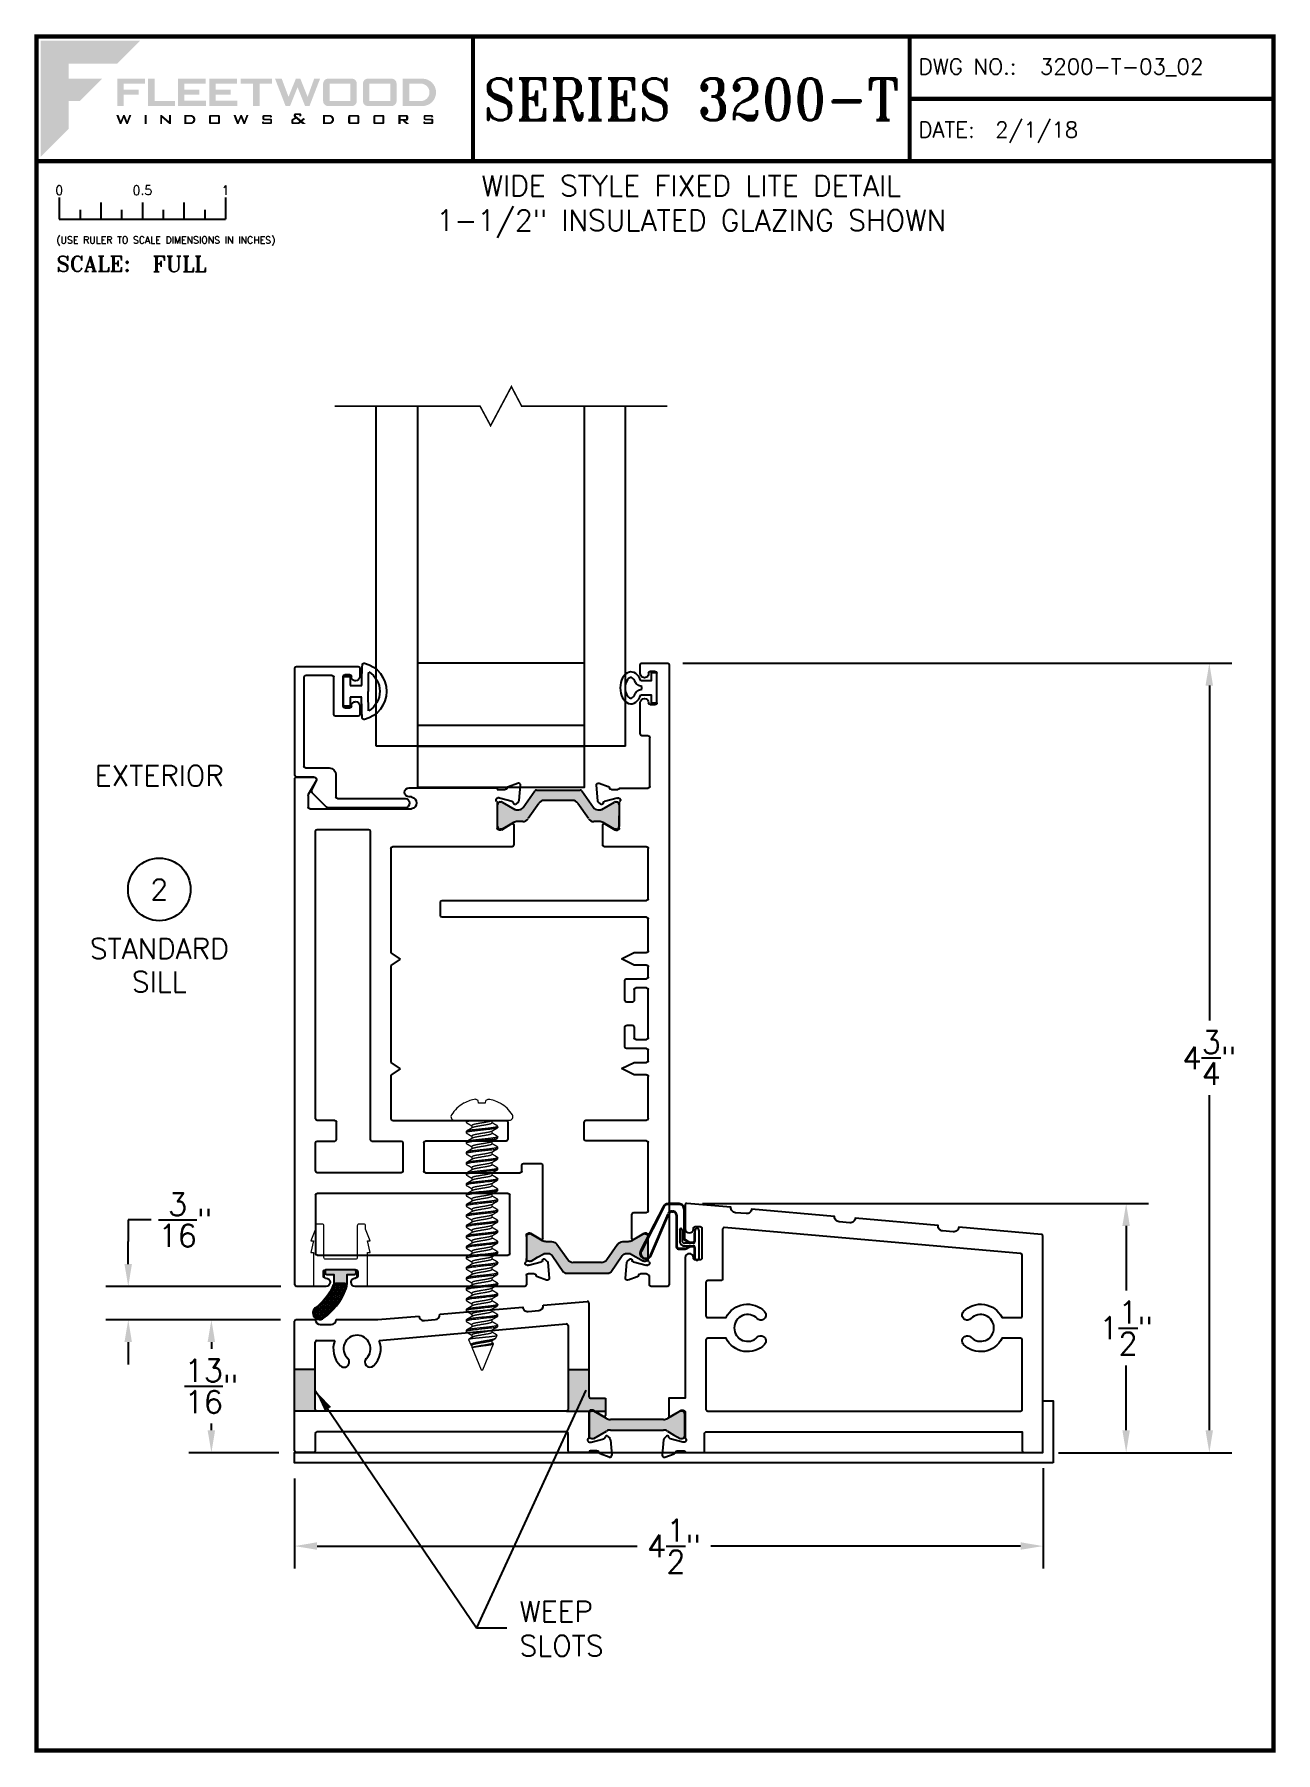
# Paper-space layout 'DETAIL 2' of a CAD drawing. Extents: x 0.3 to 7.8, y 0.1 to 10.4.
# The model-space entities are those that its viewports show. They can reach past a viewport. Long polylines and large blocks are cut down to what shows.
import ezdxf
from ezdxf.enums import TextEntityAlignment as Align

# ---------------------------------------------------------------- set-up
doc = ezdxf.new("R2010")
doc.units = 0
doc.header["$MEASUREMENT"] = 0
doc.linetypes.add('SLD-Solid', pattern=[0])
doc.layers.get('0').update_dxf_attribs({"linetype": 'CONTINUOUS'})
doc.layers.get('DEFPOINTS').update_dxf_attribs({"linetype": 'CONTINUOUS'})
for name, color, linetype in [('Ballons', 7, 'CONTINUOUS'), ('DIM', 7, 'CONTINUOUS'), ('FRAME', 1, 'CONTINUOUS'), ('GLASS', 7, 'CONTINUOUS'), ('I-Strut', 7, 'CONTINUOUS'), ('INERTIA', 7, 'CONTINUOUS'), ('MISC', 7, 'CONTINUOUS'), ('Part', 7, 'CONTINUOUS'), ('PROFILE NUMBER', 150, 'CONTINUOUS'), ('TEXT', 7, 'CONTINUOUS'), ('VENT', 5, 'CONTINUOUS')]:
    doc.layers.add(name, color=color, linetype=linetype)
doc.layers.add('VP', color=40, linetype='CONTINUOUS', plot=False)
doc.layers.get('VP').off()
doc.styles.add('ROMANS', font='romans')
doc.styles.add('ROMANT', font='romant')
doc.styles.add('SIMPLEX-094', font='simplex.shx', dxfattribs={"height": 0.094})
doc.styles.get("Standard").update_dxf_attribs({"font": 'simplex.shx'})
doc.dimstyles.new('ALL', dxfattribs={"dimscale": 0.75, "dimtxt": 0.18, "dimasz": 0.18, "dimexe": 0.18, "dimexo": 0.125, "dimgap": 0.09, "dimtad": 0, "dimtih": 1, "dimtoh": 1, "dimdec": 4, "dimzin": 0, "dimdsep": 46, "dimlunit": 4, "dimtxsty": 'Standard', "dimcen": 0.09, "dimadec": 0, "dimazin": 0, "dimtfac": 1, "dimtdec": 4, "dimtofl": 0, "dimtmove": 0, "dimatfit": 3, "dimfxl": 0, "dimtolj": 1, "dimtzin": 0, "dimarcsym": 0})
doc.dimstyles.new('FULL SCALE', dxfattribs={"dimscale": 0.75, "dimtxt": 0.18, "dimasz": 0.18, "dimexe": 0.18, "dimexo": 0.125, "dimgap": 0.09, "dimtad": 0, "dimtih": 1, "dimtoh": 1, "dimdec": 4, "dimzin": 0, "dimdsep": 46, "dimlunit": 4, "dimtxsty": 'Standard', "dimcen": 0.09, "dimadec": 0, "dimazin": 0, "dimtfac": 1, "dimtdec": 4, "dimtofl": 0, "dimtmove": 0, "dimatfit": 3, "dimfxl": 0, "dimtolj": 1, "dimtzin": 0, "dimarcsym": 0})

psp = doc.layouts.new('DETAIL 2')

# ---------------------------------------------------------------- texts
at = {"layer": 'TEXT'}
for s, p in [('EXTERIOR', (1.051426, 5.927737)), ('STANDARD', (1.051426, 4.887183)), ('SILL', (1.051426, 4.687183))]:
    psp.add_text(s, height=0.124, dxfattribs=at).set_placement(p, align=Align.CENTER)
psp.add_text('2', height=0.124, dxfattribs=at).set_placement((1.051426, 5.30555), align=Align.MIDDLE_CENTER)
at = {"layer": 'TEXT', "insert": (4.2505, 9.413876), "char_height": 0.125, "width": 3.80592905, "attachment_point": 5}
psp.add_mtext('WIDE STYLE FIXED LITE DETAIL\\P1-1/2" INSULATED GLAZING SHOWN', dxfattribs=at)
at = {"layer": 'TEXT', "insert": (3.217379, 0.69333), "char_height": 0.124, "attachment_point": 7}
psp.add_mtext('WEEP\\PSLOTS', dxfattribs=at)

msp = doc.modelspace()

# ---------------------------------------------------------------- blocks, each defined once
blk = doc.blocks.new('*D72')
at = {"layer": 'DEFPOINTS', "color": 0}
for p in [(4.106, 6.667), (7.365, 6.667), (6.365, 1.917)]:
    blk.add_point(p, dxfattribs=at)
at = {"layer": 'TEXT', "color": 0, "lineweight": -2}
for p, q in [((4.2, 6.667), (7.5, 6.667)), ((7.365, 6.532), (7.365, 4.517)), ((7.365, 2.052), (7.365, 4.067)), ((6.458, 1.917), (7.5, 1.917))]:
    blk.add_line(p, q, dxfattribs=at)
at = {"layer": 'TEXT', "color": 0}
for points in [[(7.342, 6.532), (7.387, 6.532), (7.365, 6.667)], [(7.342, 2.052), (7.387, 2.052), (7.365, 1.917)]]:
    blk.add_solid(points, dxfattribs=at)
at = {"layer": 'TEXT', "color": 0, "insert": (7.365, 4.292), "char_height": 0.135, "attachment_point": 5}
blk.add_mtext('\\A1;4{\\H1.000000x;\\S3/4;}"', dxfattribs=at)
blk = doc.blocks.new('*D73')
at = {"layer": 'DEFPOINTS', "color": 0}
for p in [(6.365, 1.917), (1.865, 1.855), (6.365, 1.355)]:
    blk.add_point(p, dxfattribs=at)
at = {"layer": 'TEXT', "color": 0, "lineweight": -2}
for p, q in [((1.865, 1.762), (1.865, 1.22)), ((6.365, 1.824), (6.365, 1.22)), ((2, 1.355), (3.924, 1.355)), ((6.23, 1.355), (4.367, 1.355))]:
    blk.add_line(p, q, dxfattribs=at)
at = {"layer": 'TEXT', "color": 0}
for points in [[(2, 1.378), (2, 1.333), (1.865, 1.355)], [(6.23, 1.378), (6.23, 1.333), (6.365, 1.355)]]:
    blk.add_solid(points, dxfattribs=at)
at = {"layer": 'TEXT', "color": 0, "insert": (4.146, 1.355), "char_height": 0.135, "attachment_point": 5}
blk.add_mtext('\\A1;4{\\H1.000000x;\\S1/2;}"', dxfattribs=at)
blk = doc.blocks.new('Fleetwood_Logo_6-10-15')
h = blk.add_hatch(color=154)
h.dxf.hatch_style = 1
h.paths.add_polyline_path([(0.2526, -0.0017), (0.0019, -0.0017), (0.0019, -0.2942), (0.0725, -0.2236), (0.0725, -0.1535), (0.1007, -0.1535), (0.1567, -0.0976), (0.0725, -0.0976), (0.0725, -0.0596), (0.1946, -0.0596)])
h = blk.add_hatch(color=251)
h.dxf.hatch_style = 1
h.paths.add_polyline_path([(0.2487, -0.1256), (0.2112, -0.1256), (0.2112, -0.1102), (0.2647, -0.1102), (0.2647, -0.0976), (0.1946, -0.0976), (0.1946, -0.1667), (0.2112, -0.1667), (0.2112, -0.1377), (0.2487, -0.1377)])
h = blk.add_hatch(color=251)
h.dxf.hatch_style = 1
h.paths.add_polyline_path([(0.2886, -0.0976), (0.272, -0.0976), (0.272, -0.1667), (0.3401, -0.1667), (0.3401, -0.1535), (0.2886, -0.1535)])
h = blk.add_hatch(color=251)
h.dxf.hatch_style = 1
h.paths.add_polyline_path([(0.4175, -0.0976), (0.3474, -0.0976), (0.3474, -0.1667), (0.4185, -0.1667), (0.4185, -0.1534), (0.364, -0.1534), (0.364, -0.1377), (0.4015, -0.1377), (0.4015, -0.1256), (0.364, -0.1256), (0.364, -0.1102), (0.4175, -0.1102)])
h = blk.add_hatch(color=251)
h.dxf.hatch_style = 1
h.paths.add_polyline_path([(0.4965, -0.0976), (0.4264, -0.0976), (0.4264, -0.1667), (0.4975, -0.1667), (0.4975, -0.1534), (0.443, -0.1534), (0.443, -0.1377), (0.4804, -0.1377), (0.4804, -0.1256), (0.443, -0.1256), (0.443, -0.1102), (0.4965, -0.1102)])
h = blk.add_hatch(color=251)
h.dxf.hatch_style = 1
h.paths.add_polyline_path([(0.5842, -0.0976), (0.5054, -0.0976), (0.5054, -0.1102), (0.5365, -0.1102), (0.5365, -0.1667), (0.5531, -0.1667), (0.5531, -0.1102), (0.5842, -0.1102)])
h = blk.add_hatch(color=251)
h.dxf.hatch_style = 1
h.paths.add_polyline_path([(0.6089, -0.0976), (0.5921, -0.0976), (0.6188, -0.1667), (0.63, -0.1667), (0.6489, -0.1192), (0.6679, -0.1667), (0.6789, -0.1667), (0.7056, -0.0976), (0.6908, -0.0976), (0.6742, -0.1433), (0.6558, -0.0976), (0.6446, -0.0976), (0.6261, -0.1433)])
h = blk.add_hatch(color=251)
h.dxf.hatch_style = 1
h.paths.add_polyline_path([(0.7853, -0.0976), (0.726, -0.0976, 0.414214), (0.7133, -0.1102), (0.7133, -0.154, 0.414214), (0.726, -0.1667), (0.7853, -0.1667, 0.414214), (0.798, -0.154), (0.798, -0.1102, 0.414214)])
h.paths.add_polyline_path([(0.7819, -0.1102), (0.7819, -0.154), (0.7294, -0.154), (0.7294, -0.1102)], flags=16)
h = blk.add_hatch(color=251)
h.dxf.hatch_style = 1
h.paths.add_polyline_path([(0.8856, -0.0976), (0.8262, -0.0976, 0.414214), (0.8136, -0.1102), (0.8136, -0.154, 0.414214), (0.8262, -0.1667), (0.8856, -0.1667, 0.414214), (0.8982, -0.154), (0.8982, -0.1102, 0.414214)])
h.paths.add_polyline_path([(0.8822, -0.1102), (0.8822, -0.154), (0.8296, -0.154), (0.8296, -0.1102)], flags=16)
h = blk.add_hatch(color=251)
h.dxf.hatch_style = 1
h.paths.add_polyline_path([(0.9632, -0.0976), (0.914, -0.0976), (0.914, -0.1667), (0.9632, -0.1667, 1)])
h.paths.add_polyline_path([(0.9301, -0.1102), (0.9593, -0.1102, -1), (0.9593, -0.154), (0.9301, -0.154)], flags=16)
h = blk.add_hatch(color=7)
h.dxf.hatch_style = 1
h.paths.add_polyline_path([(0.2301, -0.1891), (0.2251, -0.1891), (0.2196, -0.2043), (0.2134, -0.1891), (0.2097, -0.1891), (0.2035, -0.2043), (0.1978, -0.1891), (0.1922, -0.1891), (0.2011, -0.2121), (0.2048, -0.2121), (0.2112, -0.1963), (0.2175, -0.2121), (0.2212, -0.2121)])
h = blk.add_hatch(color=7)
h.dxf.hatch_style = 1
h.paths.add_polyline_path([(0.2691, -0.1891), (0.2637, -0.1891), (0.2637, -0.2118), (0.2637, -0.2121), (0.2691, -0.2121)])
h = blk.add_hatch(color=7)
h.dxf.hatch_style = 1
h.paths.add_polyline_path([(0.3077, -0.1964), (0.3259, -0.2121), (0.3298, -0.2121), (0.3298, -0.1891), (0.325, -0.1891), (0.325, -0.2047), (0.3067, -0.1891), (0.3029, -0.1891), (0.3029, -0.2121), (0.3077, -0.2121)])
h = blk.add_hatch(color=7)
h.dxf.hatch_style = 1
h.paths.add_polyline_path([(0.3801, -0.1891), (0.3637, -0.1891), (0.3637, -0.2121), (0.3801, -0.2121, 1)])
h.paths.add_polyline_path([(0.3691, -0.2079), (0.3691, -0.1933), (0.3788, -0.1933, -1), (0.3788, -0.2079)], flags=16)
h = blk.add_hatch(color=7)
h.dxf.hatch_style = 1
h.paths.add_polyline_path([(0.4537, -0.2079), (0.4537, -0.1933, 0.414214), (0.4495, -0.1891), (0.4297, -0.1891, 0.414214), (0.4255, -0.1933), (0.4255, -0.2079, 0.414214), (0.4297, -0.2121), (0.4495, -0.2121, 0.414214)])
h.paths.add_polyline_path([(0.4308, -0.2079), (0.4308, -0.1933), (0.4484, -0.1933), (0.4484, -0.2079)], flags=16)
h = blk.add_hatch(color=7)
h.dxf.hatch_style = 1
h.paths.add_polyline_path([(0.5253, -0.1891), (0.5203, -0.1891), (0.5148, -0.2043), (0.5087, -0.1891), (0.5049, -0.1891), (0.4988, -0.2043), (0.493, -0.1891), (0.4874, -0.1891), (0.4963, -0.2121), (0.5001, -0.2121), (0.5064, -0.1963), (0.5127, -0.2121), (0.5164, -0.2121)])
h = blk.add_hatch(color=7)
h.dxf.hatch_style = 1
h.paths.add_polyline_path([(0.5801, -0.1891), (0.5643, -0.1891, 0.414214), (0.56, -0.1933), (0.56, -0.1981, 0.414214), (0.5643, -0.2024), (0.58, -0.2024), (0.58, -0.2078), (0.5637, -0.2078), (0.5637, -0.2052), (0.5591, -0.2062), (0.5591, -0.2078, 0.414214), (0.5634, -0.2121), (0.5805, -0.2121, 0.414214), (0.5848, -0.2078), (0.5848, -0.2024, 0.414214), (0.5805, -0.1982), (0.5648, -0.1982), (0.5648, -0.193), (0.5798, -0.193), (0.5798, -0.1958), (0.5843, -0.1948), (0.5843, -0.1933, 0.414214)])
h = blk.add_hatch(color=7)
h.dxf.hatch_style = 1
h.paths.add_polyline_path([(0.645, -0.1913, -0.222262), (0.6447, -0.1906), (0.6447, -0.1892), (0.6535, -0.1892), (0.6535, -0.193), (0.6587, -0.1918), (0.6587, -0.189, 0.414214), (0.6544, -0.1847), (0.6437, -0.1847, 0.414214), (0.6394, -0.189), (0.6394, -0.1922, 0.222262), (0.6407, -0.1948), (0.6415, -0.1955), (0.6345, -0.1998, 0.260684), (0.6329, -0.2027), (0.6329, -0.2078, 0.414214), (0.6372, -0.2121), (0.6514, -0.2121, 0.17577), (0.6536, -0.2113), (0.657, -0.2085), (0.6614, -0.2121), (0.6699, -0.2121), (0.6613, -0.2049), (0.6676, -0.1997), (0.6637, -0.1964), (0.6574, -0.2017)])
h.paths.add_polyline_path([(0.6532, -0.2052), (0.6509, -0.2072, -0.17577), (0.6502, -0.2074), (0.6382, -0.2074), (0.6382, -0.2033, -0.260684), (0.6387, -0.2025), (0.6451, -0.1985)], flags=16)
h = blk.add_hatch(color=7)
h.dxf.hatch_style = 1
h.paths.add_polyline_path([(0.7294, -0.1891), (0.713, -0.1891), (0.713, -0.2121), (0.7294, -0.2121, 1)])
h.paths.add_polyline_path([(0.7184, -0.2079), (0.7184, -0.1933), (0.7281, -0.1933, -1), (0.7281, -0.2079)], flags=16)
h = blk.add_hatch(color=7)
h.dxf.hatch_style = 1
h.paths.add_polyline_path([(0.8045, -0.2079), (0.8045, -0.1933, 0.414214), (0.8003, -0.1891), (0.7805, -0.1891, 0.414214), (0.7763, -0.1933), (0.7763, -0.2079, 0.414214), (0.7805, -0.2121), (0.8003, -0.2121, 0.414214)])
h.paths.add_polyline_path([(0.7816, -0.2079), (0.7816, -0.1933), (0.7992, -0.1933), (0.7992, -0.2079)], flags=16)
h = blk.add_hatch(color=7)
h.dxf.hatch_style = 1
h.paths.add_polyline_path([(0.8678, -0.2079), (0.8678, -0.1933, 0.414214), (0.8636, -0.1891), (0.8438, -0.1891, 0.414214), (0.8396, -0.1933), (0.8396, -0.2079, 0.414214), (0.8438, -0.2121), (0.8636, -0.2121, 0.414214)])
h.paths.add_polyline_path([(0.8449, -0.2079), (0.8449, -0.1933), (0.8624, -0.1933), (0.8624, -0.2079)], flags=16)
h = blk.add_hatch(color=7)
h.dxf.hatch_style = 1
h.paths.add_polyline_path([(0.9277, -0.1993), (0.9277, -0.1933, 0.414214), (0.9235, -0.1891), (0.9028, -0.1891), (0.9028, -0.2121), (0.9082, -0.2121), (0.9082, -0.2035), (0.9131, -0.2035), (0.9224, -0.2121), (0.9303, -0.2121), (0.9197, -0.2035), (0.9235, -0.2035, 0.414214)])
h.paths.add_polyline_path([(0.9082, -0.1993), (0.9082, -0.1933), (0.9214, -0.1933, -0.414214), (0.9224, -0.1943), (0.9224, -0.1983, -0.414214), (0.9214, -0.1993)], flags=16)
h = blk.add_hatch(color=7)
h.dxf.hatch_style = 1
h.paths.add_polyline_path([(0.9867, -0.1982), (0.971, -0.1982), (0.971, -0.193), (0.9859, -0.193), (0.9859, -0.1958), (0.9905, -0.1948), (0.9905, -0.1933, 0.414214), (0.9863, -0.1891), (0.9705, -0.1891, 0.414214), (0.9662, -0.1933), (0.9662, -0.1981, 0.414214), (0.9705, -0.2024), (0.9862, -0.2024), (0.9862, -0.2078), (0.9699, -0.2078), (0.9699, -0.2052), (0.9653, -0.2062), (0.9653, -0.2078, 0.414214), (0.9696, -0.2121), (0.9867, -0.2121, 0.414214), (0.991, -0.2078), (0.991, -0.2024, 0.414214)])
blk = doc.blocks.new('A-SIZE_P')
at = {"const_width": 0.025}
blk.add_lwpolyline([(0.313, 0.125), (7.751, 0.125), (7.751, 10.437), (0.313, 10.437)], close=True, dxfattribs=at)
for points in [[(2.938, 10.437), (2.938, 9.687)], [(5.563, 10.437), (5.563, 9.687)], [(5.563, 10.062), (7.751, 10.062)], [(0.313, 9.687), (7.751, 9.687)]]:
    blk.add_lwpolyline(points, dxfattribs=at)
at = {"xscale": 2.387023416083395, "yscale": 2.387023416083395, "zscale": 2.387023416083395}
blk.add_blockref('Fleetwood_Logo_6-10-15', (0.334, 10.416), dxfattribs=at)
for s, style, p in [('DWG NO.:', 'SIMPLEX-094', (5.617, 10.209)), ('DATE:', 'SIMPLEX-094', (5.616, 9.829)), ('SCALE:', 'ROMANT', (0.433, 9.022))]:
    blk.add_text(s, height=0.094, dxfattribs=dict(style=style)).set_placement(p)
for tag, p, style in [('DWG_NO', (6.346, 10.209), 'SIMPLEX-094'), ('DATE', (6.077, 9.829), 'SIMPLEX-094'), ('SCALE', (1.011, 9.02), 'ROMANT')]:
    blk.add_attdef(tag, p, '', height=0.094, dxfattribs=dict(style=style))
for tag, height, style, width, p, p2 in [('DWG_NO_F', 0.094, 'SIMPLEX-094', 1.745692, (6.347, 10.209), (7.683, 10.209)), ('PRODUCT', 0.25, 'ROMANT', 1.390728, (3.001, 9.934), (5.5, 9.934))]:
    blk.add_attdef(tag, text='', height=height, dxfattribs=dict(style=style, width=width)).set_placement(p, p2, align=Align.FIT)
blk = doc.blocks.new('Full')
for p, q in [((0.137, -0.219), (0.137, -0.35)), ((0.262, -0.294), (0.262, -0.35)), ((0.387, -0.249), (0.387, -0.35)), ((0.512, -0.294), (0.512, -0.35)), ((0.637, -0.249), (0.637, -0.35)), ((0.762, -0.294), (0.762, -0.35)), ((0.887, -0.249), (0.887, -0.35)), ((1.012, -0.294), (1.012, -0.35)), ((1.137, -0.219), (1.137, -0.35)), ((0.137, -0.35), (1.137, -0.35))]:
    blk.add_line(p, q)
for s, p in [('0', (0.137, -0.219)), ('0.5', (0.637, -0.219)), ('1', (1.137, -0.219))]:
    blk.add_text(s, height=0.055).set_placement(p, align=Align.BOTTOM_CENTER)
at = {"style": 'ROMANS'}
blk.add_text('(USE RULER TO SCALE DIMENSIONS IN INCHES)', height=0.04115, dxfattribs=at).set_placement((0.12, -0.495))
blk = doc.blocks.new('*D74')
at = {"color": 0, "lineweight": -2}
for p, q in [((4.317, 3.416), (7, 3.416)), ((6.865, 3.281), (6.865, 2.892)), ((6.865, 2.052), (6.865, 2.442)), ((6.458, 1.917), (7, 1.917))]:
    blk.add_line(p, q, dxfattribs=at)
at = {"color": 0}
for points in [[(6.842, 3.281), (6.887, 3.281), (6.865, 3.416)], [(6.842, 2.052), (6.887, 2.052), (6.865, 1.917)]]:
    blk.add_solid(points, dxfattribs=at)
at = {"layer": 'DEFPOINTS', "color": 0}
for p in [(4.224, 3.416), (6.365, 1.917), (6.865, 1.917)]:
    blk.add_point(p, dxfattribs=at)
at = {"color": 0, "insert": (6.865, 2.667), "char_height": 0.135, "attachment_point": 5}
blk.add_mtext('\\A1;1{\\H1.000000x;\\S1/2;}"', dxfattribs=at)
blk = doc.blocks.new('*D75')
at = {"color": 0, "lineweight": -2}
for p, q in [((1.781, 2.717), (1.23, 2.717)), ((1.365, 2.582), (1.365, 2.542)), ((1.365, 2.052), (1.365, 2.092)), ((1.771, 1.917), (1.23, 1.917))]:
    blk.add_line(p, q, dxfattribs=at)
at = {"color": 0}
for points in [[(1.342, 2.582), (1.387, 2.582), (1.365, 2.717)], [(1.342, 2.052), (1.387, 2.052), (1.365, 1.917)]]:
    blk.add_solid(points, dxfattribs=at)
at = {"layer": 'DEFPOINTS', "color": 0}
for p in [(1.875, 2.717), (1.365, 1.917), (1.865, 1.917)]:
    blk.add_point(p, dxfattribs=at)
at = {"color": 0, "insert": (1.365, 2.317), "char_height": 0.135, "attachment_point": 5}
blk.add_mtext('\\A1;{\\H1.000000x;\\S13/16;}"', dxfattribs=at)
blk = doc.blocks.new('*D76')
at = {"color": 0, "lineweight": -2}
for p, q in [((1.002, 3.317), (0.865, 3.317)), ((0.865, 3.317), (0.865, 3.187)), ((0.865, 3.052), (0.865, 3.187)), ((1.783, 2.917), (0.73, 2.917)), ((1.781, 2.717), (0.73, 2.717)), ((0.865, 2.582), (0.865, 2.447))]:
    blk.add_line(p, q, dxfattribs=at)
at = {"color": 0}
for points in [[(0.842, 3.052), (0.887, 3.052), (0.865, 2.917)], [(0.842, 2.582), (0.887, 2.582), (0.865, 2.717)]]:
    blk.add_solid(points, dxfattribs=at)
at = {"layer": 'DEFPOINTS', "color": 0}
for p in [(0.865, 2.917), (1.876, 2.917), (1.875, 2.717)]:
    blk.add_point(p, dxfattribs=at)
at = {"color": 0, "insert": (1.208, 3.317), "char_height": 0.135, "attachment_point": 5}
blk.add_mtext('\\A1;{\\H1.000000x;\\S3/16;}"', dxfattribs=at)
blk = doc.blocks.new('3554 SILL PAN')
blk.add_lwpolyline([(2.281, 0), (-2.281, 0), (-2.281, 0.062), (2.219, 0.062), (2.219, 0.374), (2.281, 0.374)], close=True)
blk = doc.blocks.new('QEZ 376')
for p, q in [((526.473, 45.167), (526.21, 45.302)), ((526.476, 45.172), (526.213, 45.307)), ((526.183, 45.243), (526.432, 45.137)), ((526.185, 45.248), (526.434, 45.141)), ((526.222, 45.079), (526.222, 45.04)), ((526.227, 45.079), (526.227, 45.04)), ((526.425, 45.094), (526.237, 45.094)), ((526.425, 45.089), (526.237, 45.089)), ((526.337, 45.072), (526.27, 45.072)), ((526.445, 45.118), (526.445, 45.114)), ((526.45, 45.118), (526.45, 45.114)), ((526.49, 45.076), (526.49, 45.141)), ((526.495, 45.076), (526.495, 45.141)), ((526.232, 44.981), (526.167, 44.981)), ((526.232, 44.986), (526.178, 44.986)), ((526.178, 44.981), (526.178, 44.986)), ((526.224, 45.033), (526.236, 45.011)), ((526.228, 45.035), (526.24, 45.014)), ((526.237, 45.009), (526.237, 44.991)), ((526.242, 45.044), (526.242, 44.991)), ((526.257, 44.991), (526.257, 45.044)), ((526.258, 45.014), (526.273, 45.041)), ((526.262, 45.011), (526.278, 45.038)), ((526.262, 44.991), (526.262, 45.009)), ((526.32, 44.986), (526.267, 44.986)), ((526.332, 44.981), (526.267, 44.981)), ((526.337, 45.057), (526.27, 45.057)), ((526.282, 45.046), (526.46, 45.046)), ((526.282, 45.041), (526.46, 45.041)), ((526.32, 44.981), (526.32, 44.986)), ((526.167, 44.956), (526.332, 44.956))]:
    blk.add_line(p, q)
for centre, radius, start, end in [((526.197, 45.276), 0.035, 62.8282, 246.8282), ((526.197, 45.276), 0.03, 62.8282, 246.8282), ((526.237, 45.079), 0.015, 90, 180), ((526.237, 45.079), 0.01, 90, 180), ((526.27, 45.044), 0.0285, 90, 180), ((526.337, 45.065), 0.0075, 270, 90), ((526.425, 45.114), 0.025, 270, 0), ((526.425, 45.114), 0.02, 270, 0), ((526.425, 45.118), 0.02, 0, 66.8282), ((526.425, 45.118), 0.025, 0, 66.8282), ((526.46, 45.076), 0.035, 270, 0), ((526.46, 45.076), 0.03, 270, 0), ((526.46, 45.141), 0.03, 0, 62.8282), ((526.46, 45.141), 0.035, 0, 62.8282), ((526.167, 44.968), 0.0125, 90, 270), ((526.237, 45.04), 0.015, 180, 210), ((526.237, 45.04), 0.01, 180, 210), ((526.232, 44.991), 0.005, 270, 0), ((526.232, 44.991), 0.01, 270, 0), ((526.232, 45.009), 0.005, 0, 30), ((526.232, 45.009), 0.01, 0, 30), ((526.27, 45.044), 0.0135, 90, 180), ((526.267, 45.009), 0.01, 150, 180), ((526.267, 44.991), 0.01, 180, 270), ((526.267, 45.009), 0.005, 150, 180), ((526.267, 44.991), 0.005, 180, 270), ((526.282, 45.036), 0.01, 90, 150), ((526.282, 45.036), 0.005, 90, 150), ((526.332, 44.968), 0.0125, 270, 90)]:
    blk.add_arc(centre, radius, start, end)
blk = doc.blocks.new('25196')
h = blk.add_hatch(color=256)
h.dxf.hatch_style = 1
h.paths.add_polyline_path([(-0.084, 0, 0.414214), (-0.093, -0.01), (-0.093, -0.018, 0.414214), (-0.084, -0.028), (-0.04, -0.028), (-0.04, -0.058), (-0.04, -0.066, -0.10127), (-0.046, -0.097, -0.137313), (-0.152, -0.229, 1.008481), (-0.1, -0.29, 0.135242), (0.028, -0.126, 0.099129), (0.04, -0.068), (0.04, -0.058), (0.04, -0.028), (0.083, -0.028, 0.414214), (0.093, -0.018), (0.093, -0.01, 0.414214), (0.083, 0)])
h.paths.add_polyline_path([(0.017, -0.08, -0.476976), (0.032, -0.098, -0.046479), (0.024, -0.124, -0.135368), (-0.104, -0.287, -1.008549), (-0.149, -0.233, 0.145575), (-0.038, -0.09, -0.309671), (-0.024, -0.08), (-0.018, -0.08)], flags=16)
h = blk.add_hatch()
h.set_pattern_fill('HONEY', color=256, scale=0.0625)
h.set_pattern_definition([(0, (45.462435, 20.431424), (0.01171875, 0.0067658235), [0.0078125, -0.015625]), (120, (45.462435, 20.431424), (-0.01171875, 0.0067658235), [0.0078125, -0.015625]), (60, (45.462435, 20.431424), (3e-18, 0.0135316469), [-0.015625, 0.0078125])])
h.paths.add_polyline_path([(-0.149, -0.233, 1.008549), (-0.104, -0.287, 0.135368), (0.024, -0.124, 0.046479), (0.032, -0.098, 0.476976), (0.017, -0.08), (-0.018, -0.08), (-0.024, -0.08, 0.309671), (-0.038, -0.09, -0.145575)])
at = {"layer": 'Part'}
blk.add_lwpolyline([(-0.1, -0.29, 0.135242), (0.028, -0.126, 0.099129), (0.04, -0.068), (0.04, -0.058), (0.04, -0.028), (0.083, -0.028, 0.414214), (0.093, -0.018), (0.093, -0.01, 0.414214), (0.083, 0), (-0.084, 0, 0.414214), (-0.093, -0.01), (-0.093, -0.018, 0.414214), (-0.084, -0.028), (-0.04, -0.028), (-0.04, -0.058), (-0.04, -0.066, -0.10127), (-0.046, -0.097, -0.137313), (-0.152, -0.229, 1.008481)], format="xyb", close=True, dxfattribs=at)
blk.add_lwpolyline([(0.017, -0.08, -0.476392), (0.032, -0.098, -0.046479), (0.024, -0.124, -0.135368), (-0.104, -0.287, -1.008549), (-0.149, -0.233, 0.145575), (-0.038, -0.09, -0.309671), (-0.024, -0.08), (-0.018, -0.08), (0.018, -0.08)], format="xyb", dxfattribs=at)
blk = doc.blocks.new('3202-1_Standard_Sill_Component')
for p, q in [((0.811, 0.833), (1.309, 0.876)), ((1.341, 0.849), (1.406, 0.855)), ((1.433, 0.887), (1.696, 0.91)), ((1.707, 0.9), (1.707, 0.337)), ((-0.063, 0.01), (-0.063, 0.79)), ((-0.053, 0.8), (0.062, 0.8)), ((0.092, 0.77), (0.157, 0.77)), ((0.187, 0.8), (0.437, 0.8)), ((0.437, 0.8), (0.686, 0.822)), ((0.446, 0.675), (1.571, 0.774)), ((0.719, 0.794), (0.783, 0.8)), ((1.582, 0.764), (1.582, 0.26)), ((0.062, 0.26), (0.062, 0.665)), ((0.072, 0.675), (0.179, 0.675)), ((1.717, 0.327), (1.806, 0.327)), ((1.806, 0.327), (1.806, 0.224)), ((1.572, 0.25), (0.072, 0.25)), ((1.707, 0.244), (1.707, 0.092)), ((1.728, 0.255), (1.719, 0.255)), ((1.794, 0.217), (1.734, 0.254)), ((0.062, 0.115), (0.062, 0.01)), ((1.572, 0.125), (0.072, 0.125)), ((1.582, 0.01), (1.582, 0.115)), ((0.053, 0), (-0.053, 0)), ((1.707, 0.001), (1.707, 0)), ((1.711, 0.063), (1.718, 0.063)), ((1.755, 0.011), (1.717, 0.011)), ((1.721, 0.063), (1.797, 0.083)), ((1.805, 0.092), (1.806, 0.096)), ((1.819, 0.1), (1.834, 0.085)), ((1.837, 0.078), (1.845, -0.015)), ((1.707, 0), (1.592, 0)), ((1.829, -0.027), (1.774, -0.007))]:
    blk.add_line(p, q)
for centre, radius, start, end in [((0.781, 0.83), 0.03, 275, 5), ((1.339, 0.879), 0.03, 185, 275), ((1.403, 0.885), 0.03, 275, 5), ((1.697, 0.9), 0.01, 0, 95), ((-0.053, 0.79), 0.01, 90, 180), ((0.092, 0.8), 0.03, 180, 270), ((0.157, 0.8), 0.03, 270, 0), ((0.716, 0.824), 0.03, 185, 275), ((1.572, 0.764), 0.01, 360, 95), ((0.072, 0.665), 0.01, 90, 180), ((0.313, 0.625), 0.143, 159.5341, 225.9315), ((0.313, 0.625), 0.081, 314.0685, 225.9315), ((0.313, 0.625), 0.143, 314.0685, 20.5934), ((0.235, 0.545), 0.031, 225.9315, 45.9315), ((0.39, 0.545), 0.031, 134.0685, 314.0685), ((1.717, 0.337), 0.01, 180, 270), ((0.072, 0.26), 0.01, 180, 270), ((1.572, 0.26), 0.01, 270, 0), ((1.719, 0.244), 0.0118, 90, 180), ((1.728, 0.244), 0.0118, 58.6, 90), ((1.798, 0.224), 0.00787, 238.6, 0), ((0.072, 0.115), 0.01, 90, 180), ((1.572, 0.115), 0.01, 0, 90), ((-0.053, 0.01), 0.01, 180, 270), ((0.053, 0.01), 0.01, 270, 0), ((1.592, 0.01), 0.01, 180, 270), ((1.711, 0.074), 0.0118, 131.8103, 270), ((1.696, 0.092), 0.0118, 311.8103, 360), ((1.717, 0.001), 0.01, 90, 180), ((1.718, 0.074), 0.0118, 270, 285), ((1.755, 0), 0.0118, 10.9043, 90), ((1.778, 0.004), 0.0118, 190.9043, 250), ((1.794, 0.095), 0.0118, 285, 345), ((1.814, 0.094), 0.00787, 45, 165), ((1.825, 0.077), 0.0118, 5, 45), ((1.833, -0.016), 0.0118, 250, 5)]:
    blk.add_arc(centre, radius, start, end)
blk = doc.blocks.new('3904-2_Standard_Sill_Component')
for points in [[(-2.079, 1.499, 0.440011), (-2.089, 1.489), (-2.089, 1.347, 1), (-2.039, 1.347), (-2.039, 1.35, -0.414214), (-2.029, 1.36), (-1.999, 1.36, -0.414214), (-1.989, 1.35), (-1.989, 1.17, -0.414214), (-1.999, 1.16), (-2.029, 1.16, -0.414214), (-2.039, 1.17), (-2.039, 1.172, 1), (-2.089, 1.172), (-2.089, 0.327), (-2.188, 0.327), (-2.188, 0.224, 0.585524), (-2.176, 0.217), (-2.116, 0.254, -0.137872), (-2.11, 0.255), (-2.101, 0.255, -0.414214), (-2.089, 0.244), (-2.089, 0.092, 0.213422), (-2.086, 0.083, -0.6885), (-2.093, 0.063), (-2.1, 0.063, -0.065543), (-2.103, 0.063), (-2.179, 0.083, -0.267949), (-2.187, 0.092), (-2.188, 0.096, 0.57735), (-2.201, 0.1), (-2.216, 0.085, 0.176327), (-2.219, 0.078), (-2.227, -0.015, 0.548619), (-2.211, -0.027), (-2.156, -0.007, 0.263725), (-2.148, 0.002, -0.359508), (-2.137, 0.011), (-2.099, 0.011, -0.414214), (-2.089, 0.001), (-2.089, 0), (-1.982, 0, 0.414214), (-1.972, 0.01), (-1.972, 0.115, -0.414214), (-1.962, 0.125), (-0.062, 0.125), (-0.062, 0.01, 0.414214), (-0.052, 0), (0.052, 0, 0.414214), (0.062, 0.01), (0.062, 1.303, 0.388879), (0.053, 1.313), (-0.444, 1.356, -0.414214), (-0.477, 1.329), (-0.542, 1.334, -0.414214), (-0.569, 1.367), (-1.067, 1.411, -0.414214), (-1.099, 1.383), (-1.164, 1.389, -0.414214), (-1.191, 1.421), (-1.69, 1.465, -0.414214), (-1.722, 1.438), (-1.787, 1.443, -0.414214), (-1.814, 1.476)], [(-1.864, 1.045, -0.414214), (-1.874, 1.035), (-1.954, 1.035, 0.414214), (-1.964, 1.025), (-1.964, 0.823, 0.414214), (-1.954, 0.813), (-1.843, 0.813, -0.52065), (-1.612, 0.849, -0.498955), (-1.619, 0.801, -0.334263), (-1.656, 0.806, 2.470836), (-1.656, 0.694, -0.334263), (-1.619, 0.699, -0.498955), (-1.612, 0.651, -0.52065), (-1.843, 0.688), (-1.954, 0.688, 0.414214), (-1.964, 0.678), (-1.964, 0.26, 0.414214), (-1.954, 0.25), (-0.072, 0.25, 0.414214), (-0.062, 0.26), (-0.062, 0.678, 0.414214), (-0.072, 0.688), (-0.184, 0.688, -0.52065), (-0.415, 0.651, -0.498955), (-0.408, 0.699, -0.334263), (-0.371, 0.694, 2.470836), (-0.371, 0.806, -0.334263), (-0.408, 0.801, -0.498955), (-0.415, 0.849, -0.52065), (-0.184, 0.813), (-0.072, 0.813, 0.414214), (-0.062, 0.823), (-0.062, 1.188, 0.388879), (-0.072, 1.198), (-1.854, 1.354, 0.440011), (-1.864, 1.344)]]:
    blk.add_lwpolyline(points, format="xyb", close=True)
blk = doc.blocks.new('25197-14.6mmX4.2mm_Std_I-Strut')
at = {"layer": 'I-Strut'}
h = blk.add_hatch(color=256, dxfattribs=at)
h.dxf.hatch_style = 1
h.paths.add_polyline_path([(0.287, 0.016), (0.287, 0.035, 0.414214), (0.272, 0.051), (0.264, 0.051, 0.131652), (0.26, 0.05), (0.22, 0.028), (0.184, 0.006, -0.131652), (0.16, 0), (0, 0), (-0.16, 0, -0.131652), (-0.184, 0.006), (-0.26, 0.05, 0.131652), (-0.264, 0.051), (-0.272, 0.051, 0.414214), (-0.287, 0.035), (-0.287, 0.016), (-0.287, -0.079), (-0.287, -0.098, 0.414214), (-0.272, -0.114), (-0.264, -0.114, 0.131652), (-0.26, -0.113), (-0.184, -0.069, -0.131652), (-0.16, -0.063), (0, -0.063), (0.16, -0.063, -0.131652), (0.184, -0.069), (0.22, -0.091), (0.26, -0.113, 0.131652), (0.264, -0.114), (0.272, -0.114, 0.414214), (0.287, -0.098), (0.287, -0.079)])
for p, q in [((-0.287, 0.035), (-0.287, 0.016)), ((-0.287, 0.016), (-0.287, -0.079)), ((-0.264, 0.051), (-0.272, 0.051)), ((-0.184, 0.006), (-0.26, 0.05)), ((0, 0), (-0.16, 0)), ((0.16, 0), (0, 0)), ((0.22, 0.028), (0.184, 0.006)), ((0.26, 0.05), (0.22, 0.028)), ((0.272, 0.051), (0.264, 0.051)), ((0.287, 0.016), (0.287, 0.035)), ((0.287, -0.079), (0.287, 0.016)), ((-0.287, -0.079), (-0.287, -0.098)), ((-0.26, -0.113), (-0.184, -0.069)), ((-0.16, -0.063), (0, -0.063)), ((0, -0.063), (0.16, -0.063)), ((0.184, -0.069), (0.22, -0.091)), ((0.22, -0.091), (0.26, -0.113)), ((0.287, -0.098), (0.287, -0.079)), ((-0.272, -0.114), (-0.264, -0.114)), ((0.264, -0.114), (0.272, -0.114))]:
    blk.add_line(p, q, dxfattribs=at)
for centre, radius, start, end in [((-0.272, 0.035), 0.0157, 90, 180), ((-0.264, 0.043), 0.00787, 60, 90), ((-0.16, 0.047), 0.0472, 240, 270), ((0.16, 0.047), 0.0472, 270, 300), ((0.264, 0.043), 0.00787, 90, 120), ((0.272, 0.035), 0.0157, 360, 90), ((-0.272, -0.098), 0.0157, 180, 270), ((-0.16, -0.11), 0.0472, 90, 120), ((0.16, -0.11), 0.0472, 60, 90), ((0.272, -0.098), 0.0157, 270, 0), ((-0.264, -0.106), 0.00787, 270, 300), ((0.264, -0.106), 0.00787, 240, 270)]:
    blk.add_arc(centre, radius, start, end, dxfattribs=at)
blk = doc.blocks.new('3202_Out-Swing_Sill_Assembly')
for name, p in [('3904-2_Standard_Sill_Component', (4.375, 0)), ('3202-1_Standard_Sill_Component', (0, 0)), ('25197-14.6mmX4.2mm_Std_I-Strut', (1.996, 0.199))]:
    blk.add_blockref(name, p)
blk = doc.blocks.new('3203-1_Sash_Component')
for p, q in [((-0.063, 3.054), (-0.063, 0.01)), ((0.124, 3.064), (-0.053, 3.064)), ((0.112, 2.974), (0.112, 3.004)), ((0.122, 3.014), (0.124, 3.014)), ((0.149, 3.039), (0.149, 3.039)), ((1.319, 3.064), (0.3, 3.064)), ((0.3, 3.014), (0.302, 3.014)), ((0.312, 3.004), (0.312, 2.974)), ((1.329, 2.998), (1.329, 3.054)), ((1.451, 3.027), (1.395, 3.006)), ((1.459, 2.921), (1.467, 3.014)), ((0.302, 2.964), (0.122, 2.964)), ((1.329, 2.756), (1.329, 2.907)), ((1.333, 2.937), (1.339, 2.937)), ((1.376, 2.988), (1.339, 2.988)), ((1.342, 2.936), (1.418, 2.916)), ((1.426, 2.908), (1.428, 2.903)), ((1.441, 2.9), (1.455, 2.914)), ((0.062, 2.515), (0.062, 2.866)), ((0.072, 2.876), (1.219, 2.876)), ((1.229, 2.866), (1.229, 2.515)), ((1.35, 2.744), (1.341, 2.744)), ((1.415, 2.782), (1.356, 2.746)), ((1.427, 2.334), (1.427, 2.775)), ((1.219, 2.505), (0.072, 2.505)), ((0.577, 2.38), (0.072, 2.38)), ((0.722, 2.38), (1.292, 2.38)), ((0.062, 2.37), (0.062, 2.2)), ((0.587, 2.2), (0.587, 2.37)), ((0.712, 2.2), (0.712, 2.37)), ((1.302, 2.37), (1.302, 2.334)), ((1.312, 2.324), (1.417, 2.324)), ((0.072, 2.19), (0.177, 2.19)), ((0.187, 2.18), (0.187, 2.075)), ((0.39, 0.325), (0.39, 2.18)), ((0.4, 2.19), (0.577, 2.19)), ((1.207, 2.19), (0.722, 2.19)), ((1.217, 2.075), (1.217, 2.18)), ((0.062, 2.055), (0.062, 0.325)), ((0.177, 2.065), (0.072, 2.065)), ((0.515, 1.793), (0.515, 2.055)), ((0.525, 2.065), (1.207, 2.065)), ((0.57, 1.755), (0.515, 1.793)), ((0.515, 1.717), (0.57, 1.755)), ((0.515, 1.133), (0.515, 1.717)), ((0.57, 1.095), (0.515, 1.133)), ((0.515, 1.057), (0.57, 1.095)), ((0.515, 0.429), (0.515, 1.057)), ((1.243, 0.419), (0.525, 0.419)), ((0.072, 0.315), (0.38, 0.315)), ((1.166, 0.318), (1.175, 0.318)), ((1.181, 0.317), (1.241, 0.28)), ((1.253, 0.287), (1.253, 0.409)), ((1.154, 0.155), (1.154, 0.306)), ((0.017, 0.11), (0.017, 0.18)), ((0.066, 0.023), (0.018, 0.105)), ((0.027, 0.19), (0.638, 0.19)), ((0.639, 0.119), (0.624, 0.119)), ((1.165, 0.125), (1.158, 0.125)), ((1.244, 0.146), (1.168, 0.126)), ((1.253, 0.159), (1.252, 0.155)), ((1.281, 0.148), (1.266, 0.163)), ((1.292, 0.048), (1.284, 0.141)), ((-0.053, 0), (0.053, 0)), ((0.624, 0.065), (1.154, 0.065)), ((1.154, 0.065), (1.154, 0.074)), ((1.154, 0.074), (1.202, 0.074)), ((1.221, 0.056), (1.276, 0.036))]:
    blk.add_line(p, q)
for centre, radius, start, end in [((-0.053, 3.054), 0.01, 90, 180), ((0.122, 3.004), 0.01, 90, 180), ((0.124, 3.039), 0.025, 360, 90), ((0.124, 3.039), 0.025, 270, 0), ((0.3, 3.039), 0.025, 90, 180), ((0.3, 3.039), 0.025, 179.7256, 269.9995), ((0.302, 3.004), 0.01, 0, 90), ((1.319, 3.054), 0.01, 0, 90), ((1.339, 2.998), 0.01, 180.0086, 270.0086), ((1.399, 2.995), 0.0118, 110.0086, 169.1043), ((1.455, 3.015), 0.0118, 355.0086, 110.0086), ((0.122, 2.974), 0.01, 180, 270), ((0.302, 2.974), 0.00993, 269.6042, 0.1639), ((1.333, 2.925), 0.0118, 90.0086, 228.1983), ((1.317, 2.907), 0.0118, 0.0086, 48.1983), ((1.339, 2.925), 0.0118, 75.0086, 90.0086), ((1.376, 3), 0.0118, 270.0086, 349.1043), ((1.415, 2.905), 0.0118, 15.0086, 75.0086), ((1.435, 2.905), 0.00787, 195.0086, 315.0086), ((1.447, 2.922), 0.0118, 315.0086, 355.0086), ((0.072, 2.866), 0.01, 90, 180), ((1.219, 2.866), 0.01, 0, 90), ((1.341, 2.756), 0.0118, 180.0086, 270.0086), ((1.35, 2.756), 0.0118, 270.0086, 301.4086), ((1.42, 2.775), 0.00787, 0.0086, 121.4086), ((0.072, 2.515), 0.01, 180, 270.0085), ((1.219, 2.515), 0.01, 270.0085, 360), ((0.072, 2.37), 0.01, 90, 180), ((0.577, 2.37), 0.01, 0, 90), ((0.722, 2.37), 0.01, 90, 180), ((1.292, 2.37), 0.01, 0, 90), ((1.312, 2.334), 0.01, 180, 270), ((1.417, 2.334), 0.01, 270, 360), ((0.072, 2.2), 0.01, 180, 270), ((0.177, 2.18), 0.01, 0, 90), ((0.4, 2.18), 0.01, 90, 180), ((0.577, 2.2), 0.01, 270, 360), ((0.722, 2.2), 0.01, 180, 270), ((1.207, 2.18), 0.01, 0, 90), ((0.177, 2.075), 0.01, 270, 0), ((1.207, 2.075), 0.01, 270, 0), ((0.072, 2.055), 0.01, 90, 180), ((0.525, 2.055), 0.01, 90, 180), ((0.525, 0.429), 0.01, 180, 270), ((1.243, 0.409), 0.01, 0.0055, 90), ((0.072, 0.325), 0.01, 180, 270), ((0.38, 0.325), 0.01, 270, 360), ((1.166, 0.306), 0.0118, 90.0086, 180.0086), ((1.175, 0.306), 0.0118, 58.6086, 90.0086), ((1.245, 0.287), 0.00787, 238.6086, 0.0086), ((0.027, 0.18), 0.01, 90.0086, 180.0086), ((0.027, 0.11), 0.01, 180.0086, 210.0086), ((0.624, 0.092), 0.027, 90.0086, 270.0086), ((0.633, 0.155), 0.0359, 279.2157, 81.8813), ((1.158, 0.137), 0.0118, 131.8189, 270.0086), ((1.143, 0.155), 0.0118, 311.8189, 0.0086), ((1.165, 0.137), 0.0118, 270.0086, 285.0086), ((1.24, 0.158), 0.0118, 285.0086, 345.0086), ((1.261, 0.157), 0.00787, 45.0086, 165.0086), ((1.272, 0.14), 0.0118, 5.0086, 45.0086), ((-0.053, 0.01), 0.01, 180.0086, 270.0086), ((0.053, 0.015), 0.015, 270.0075, 30.0074), ((1.202, 0.063), 0.0118, 10.9129, 90.0086), ((1.225, 0.067), 0.0118, 190.9129, 250.0086), ((1.28, 0.047), 0.0118, 250.0086, 5.0086)]:
    blk.add_arc(centre, radius, start, end)
blk = doc.blocks.new('3203-2_Sash_Component')
for p, q in [((-0.032, 3.74), (-0.032, 3.685)), ((0.076, 3.75), (-0.022, 3.75)), ((0.086, 3.74), (0.086, 3.74)), ((0.086, 0.01), (0.086, 3.74)), ((-0.176, 3.7), (-0.168, 3.607)), ((-0.105, 3.692), (-0.16, 3.712)), ((-0.128, 3.602), (-0.052, 3.622)), ((-0.049, 3.674), (-0.086, 3.674)), ((-0.049, 3.623), (-0.042, 3.623)), ((-0.032, 3.685), (-0.039, 3.685)), ((-0.165, 3.6), (-0.15, 3.586)), ((-0.137, 3.589), (-0.136, 3.594)), ((-0.039, 3.593), (-0.039, 3.442)), ((-0.137, 3.461), (-0.137, 3.316)), ((-0.065, 3.432), (-0.125, 3.468)), ((-0.05, 3.43), (-0.059, 3.43)), ((-0.127, 3.306), (-0.049, 3.306)), ((-0.039, 3.296), (-0.039, 2.885)), ((-0.424, 2.865), (-0.424, 2.76)), ((-0.049, 2.875), (-0.414, 2.875)), ((-0.414, 2.75), (-0.049, 2.75)), ((-0.039, 2.74), (-0.039, 2.487)), ((-0.124, 2.477), (-0.199, 2.439)), ((-0.199, 2.439), (-0.124, 2.402)), ((-0.049, 2.477), (-0.124, 2.477)), ((-0.124, 2.402), (-0.049, 2.402)), ((-0.039, 2.392), (-0.039, 2.329)), ((-0.179, 2.309), (-0.179, 2.189)), ((-0.049, 2.319), (-0.169, 2.319)), ((-0.169, 2.179), (-0.134, 2.179)), ((-0.124, 2.189), (-0.124, 2.254)), ((-0.114, 2.264), (-0.049, 2.264)), ((-0.039, 2.254), (-0.039, 1.964)), ((-0.179, 2.029), (-0.179, 1.909)), ((-0.134, 2.039), (-0.169, 2.039)), ((-0.124, 1.964), (-0.124, 2.029)), ((-0.169, 1.899), (-0.049, 1.899)), ((-0.049, 1.954), (-0.114, 1.954)), ((-0.039, 1.889), (-0.039, 1.827)), ((-0.124, 1.817), (-0.199, 1.779)), ((-0.199, 1.779), (-0.124, 1.742)), ((-0.049, 1.817), (-0.124, 1.817)), ((-0.124, 1.742), (-0.049, 1.742)), ((-0.039, 1.732), (-0.039, 1.539)), ((-1.289, 1.519), (-1.289, 1.438)), ((-0.049, 1.529), (-1.279, 1.529)), ((-1.279, 1.428), (-0.049, 1.428)), ((-0.039, 1.418), (-0.039, 1.115)), ((-0.312, 1.095), (-0.312, 0.974)), ((-0.049, 1.105), (-0.302, 1.105)), ((-0.3, 0.967), (-0.24, 1.003)), ((-0.234, 1.005), (-0.225, 1.005)), ((-0.214, 0.993), (-0.213, 0.842)), ((-0.343, 0.828), (-0.351, 0.735)), ((-0.325, 0.849), (-0.34, 0.835)), ((-0.311, 0.841), (-0.312, 0.846)), ((-0.227, 0.813), (-0.303, 0.833)), ((-0.335, 0.722), (-0.28, 0.743)), ((-0.261, 0.761), (-0.223, 0.761)), ((-0.217, 0.812), (-0.224, 0.812)), ((-0.214, 0.752), (-0.039, 0.752)), ((-0.029, 0.742), (-0.029, 0.447)), ((-0.087, 0.427), (-0.087, 0.238)), ((-0.039, 0.437), (-0.077, 0.437)), ((-0.037, 0.238), (-0.037, 0.24)), ((-0.027, 0.25), (0.003, 0.25)), ((0.013, 0.24), (0.013, 0.06)), ((-0.087, 0.063), (-0.087, 0.01)), ((-0.077, 0), (0.076, 0)), ((-0.037, 0.06), (-0.037, 0.063)), ((0.003, 0.05), (-0.027, 0.05))]:
    blk.add_line(p, q)
for centre, radius, start, end in [((-0.022, 3.74), 0.01, 90, 180.0155), ((0.076, 3.74), 0.01, 360, 90), ((-0.165, 3.701), 0.0118, 70.0086, 185.0086), ((-0.109, 3.681), 0.0118, 10.9129, 70.0086), ((-0.086, 3.686), 0.0118, 190.9129, 270.0086), ((-0.049, 3.611), 0.0118, 90.0086, 105.0086), ((-0.049, 3.684), 0.0101, 270.3349, 7.2924), ((-0.042, 3.611), 0.0118, 311.8189, 90.0086), ((-0.156, 3.608), 0.0118, 185.0086, 225.0086), ((-0.145, 3.591), 0.00787, 225.0086, 345.0086), ((-0.125, 3.591), 0.0118, 105.0086, 165.0086), ((-0.027, 3.593), 0.0118, 131.8189, 180.0086), ((-0.129, 3.461), 0.00787, 58.6086, 180.0086), ((-0.059, 3.442), 0.0118, 238.6086, 270.0086), ((-0.05, 3.442), 0.0118, 270.0086, 0.0086), ((-0.127, 3.316), 0.01, 180, 270), ((-0.049, 3.296), 0.01, 360, 90), ((-0.414, 2.865), 0.01, 90, 180), ((-0.049, 2.885), 0.01, 270, 0), ((-0.414, 2.76), 0.01, 180, 270), ((-0.049, 2.74), 0.01, 0, 90), ((-0.049, 2.487), 0.01, 269.9914, 0), ((-0.049, 2.392), 0.01, 0.0004, 89.9914), ((-0.169, 2.309), 0.01, 90.0086, 180.0086), ((-0.049, 2.329), 0.01, 270.0086, 0.0086), ((-0.169, 2.189), 0.01, 180.0086, 270.0086), ((-0.134, 2.189), 0.01, 270.0086, 0.0086), ((-0.114, 2.254), 0.01, 90.0086, 180.0086), ((-0.049, 2.254), 0.01, 0.0086, 90.0086), ((-0.169, 2.029), 0.01, 90.0086, 180.0086), ((-0.134, 2.029), 0.01, 0.0086, 90.0086), ((-0.114, 1.964), 0.01, 180.0086, 270.0086), ((-0.049, 1.964), 0.01, 270.0086, 0.0086), ((-0.169, 1.909), 0.01, 180.0086, 270.0086), ((-0.049, 1.889), 0.01, 0.0086, 90.0086), ((-0.049, 1.827), 0.01, 270.0086, 0.0267), ((-0.049, 1.732), 0.01, 0.0034, 90.0086), ((-1.279, 1.519), 0.01, 90, 180), ((-0.049, 1.539), 0.01, 270, 0.0034), ((-1.279, 1.438), 0.01, 180, 270), ((-0.049, 1.418), 0.01, 0.0081, 90), ((-0.302, 1.095), 0.01, 89.9988, 180.0076), ((-0.049, 1.115), 0.01, 269.9988, 0.0081), ((-0.304, 0.974), 0.00787, 180.0086, 301.4086), ((-0.234, 0.993), 0.0118, 90.0086, 121.4086), ((-0.225, 0.993), 0.0118, 0.0086, 90.0086), ((-0.331, 0.827), 0.0118, 135.0086, 175.0086), ((-0.32, 0.844), 0.00787, 15.0086, 135.0086), ((-0.3, 0.844), 0.0118, 195.0086, 255.0086), ((-0.217, 0.824), 0.0118, 270.0086, 48.1983), ((-0.202, 0.842), 0.0118, 180.0086, 228.1983), ((-0.339, 0.734), 0.0118, 175.0086, 290.0086), ((-0.284, 0.754), 0.0118, 290.0086, 349.1043), ((-0.261, 0.749), 0.0118, 90.0086, 169.1043), ((-0.224, 0.824), 0.0118, 255.0086, 270.0086), ((-0.223, 0.751), 0.01, 4.7597, 90.0086), ((-0.039, 0.742), 0.01, 0.0086, 90.0208), ((-0.077, 0.427), 0.01, 90.0086, 180.0086), ((-0.039, 0.447), 0.01, 270.0086, 0.0086), ((-0.062, 0.238), 0.025, 180.0086, 0.0086), ((-0.027, 0.24), 0.01, 90.0086, 180.0086), ((0.003, 0.24), 0.01, 0.0086, 90.0086), ((-0.062, 0.063), 0.025, 0.0086, 180.0086), ((-0.077, 0.01), 0.01, 180.0086, 270.0086), ((-0.027, 0.06), 0.01, 180.0086, 270.0086), ((0.003, 0.06), 0.01, 270.0086, 0.0086), ((0.076, 0.01), 0.01, 270.0086, 0.0087)]:
    blk.add_arc(centre, radius, start, end)
blk = doc.blocks.new('25198-18.6mmX6.0mm_Std_I-Strut')
at = {"layer": 'I-Strut'}
h = blk.add_hatch(color=256, dxfattribs=at)
h.dxf.hatch_style = 1
h.paths.add_polyline_path([(0.142, -0.005, 0.244698), (0.132, 0), (-0.132, 0, 0.244698), (-0.142, -0.005), (-0.211, -0.105, -0.244698), (-0.237, -0.118), (-0.255, -0.118, -0.131652), (-0.261, -0.117), (-0.299, -0.095), (-0.338, -0.072, 0.131652), (-0.342, -0.071), (-0.35, -0.071, 0.414214), (-0.366, -0.087), (-0.366, -0.106), (-0.366, -0.201), (-0.366, -0.22, 0.414214), (-0.35, -0.236), (-0.342, -0.236, 0.131652), (-0.338, -0.235), (-0.299, -0.213), (-0.269, -0.195, -0.131652), (-0.246, -0.189), (-0.214, -0.189, 0.244698), (-0.182, -0.172), (-0.117, -0.08, -0.244698), (-0.085, -0.063), (0.085, -0.063, -0.244698), (0.117, -0.08), (0.182, -0.172, 0.244698), (0.214, -0.189), (0.246, -0.189, -0.131652), (0.269, -0.195), (0.338, -0.235, 0.131652), (0.342, -0.236), (0.35, -0.236, 0.414214), (0.366, -0.22), (0.366, -0.201), (0.366, -0.106), (0.366, -0.087, 0.414214), (0.35, -0.071), (0.342, -0.071, 0.131652), (0.338, -0.072), (0.261, -0.117, -0.131652), (0.255, -0.118), (0.237, -0.118, -0.244698), (0.211, -0.105)])
for p, q in [((-0.132, 0), (0.132, 0)), ((-0.366, -0.106), (-0.366, -0.087)), ((-0.35, -0.071), (-0.342, -0.071)), ((-0.338, -0.072), (-0.299, -0.095)), ((-0.299, -0.095), (-0.261, -0.117)), ((-0.211, -0.105), (-0.142, -0.005)), ((-0.117, -0.08), (-0.182, -0.172)), ((0.085, -0.063), (-0.085, -0.063)), ((0.182, -0.172), (0.117, -0.08)), ((0.142, -0.005), (0.211, -0.105)), ((0.261, -0.117), (0.338, -0.072)), ((0.342, -0.071), (0.35, -0.071)), ((0.366, -0.087), (0.366, -0.106)), ((-0.366, -0.201), (-0.366, -0.106)), ((-0.366, -0.22), (-0.366, -0.201)), ((-0.269, -0.195), (-0.299, -0.213)), ((-0.255, -0.118), (-0.237, -0.118)), ((-0.214, -0.189), (-0.246, -0.189)), ((0.246, -0.189), (0.214, -0.189)), ((0.237, -0.118), (0.255, -0.118)), ((0.338, -0.235), (0.269, -0.195)), ((0.366, -0.106), (0.366, -0.201)), ((0.366, -0.201), (0.366, -0.22)), ((-0.342, -0.236), (-0.35, -0.236)), ((-0.299, -0.213), (-0.338, -0.235)), ((0.35, -0.236), (0.342, -0.236))]:
    blk.add_line(p, q, dxfattribs=at)
for centre, radius, start, end in [((-0.132, -0.012), 0.0118, 90, 145), ((0.132, -0.012), 0.0118, 35, 90), ((-0.35, -0.087), 0.0157, 90, 180), ((-0.342, -0.079), 0.00787, 60, 90), ((-0.085, -0.102), 0.0394, 90, 145), ((0.085, -0.102), 0.0394, 35, 90), ((0.342, -0.079), 0.00787, 90, 120), ((0.35, -0.087), 0.0157, 360, 90), ((-0.246, -0.236), 0.0472, 90, 120), ((-0.255, -0.106), 0.0118, 240, 270), ((-0.237, -0.087), 0.0315, 270, 325), ((-0.214, -0.15), 0.0394, 270, 325), ((0.214, -0.15), 0.0394, 215, 270), ((0.237, -0.087), 0.0315, 215, 270), ((0.246, -0.236), 0.0472, 60, 90), ((0.255, -0.106), 0.0118, 270, 300), ((-0.35, -0.22), 0.0157, 180, 270), ((-0.342, -0.228), 0.00787, 270, 300), ((0.342, -0.228), 0.00787, 240, 270), ((0.35, -0.22), 0.0157, 270, 0)]:
    blk.add_arc(centre, radius, start, end, dxfattribs=at)
blk = doc.blocks.new('3203_Sash_Assembly')
for name, p in [('3203-1_Sash_Component', (0, 0)), ('3203-2_Sash_Component', (2.101, -0.686)), ('25198-18.6mmX6.0mm_Std_I-Strut', (1.695, 2.984))]:
    blk.add_blockref(name, p)
at = {"xscale": -1, "rotation": 180}
blk.add_blockref('25198-18.6mmX6.0mm_Std_I-Strut', (1.521, 0.078), dxfattribs=at)
blk = doc.blocks.new('No 10 1.5 in')
at = {"color": 7, "linetype": 'SLD-Solid', "lineweight": 15}
for p, q in [((-0.103, 0.11), (-0.103, 0.109)), ((0, 0.165), (0, -0.165)), ((-0.119, 0.022), (-0.103, 0.02)), ((-0.103, 0.02), (-0.103, -0.02)), ((0.016, 0.061), (0.001, 0.061)), ((0.043, 0.095), (0.035, 0.095)), ((0.079, 0.061), (0.064, 0.061)), ((0.106, 0.095), (0.098, 0.095)), ((0.142, 0.061), (0.127, 0.061)), ((0.169, 0.095), (0.161, 0.095)), ((0.205, 0.061), (0.19, 0.061)), ((0.232, 0.095), (0.224, 0.095)), ((0.268, 0.061), (0.253, 0.061)), ((0.295, 0.095), (0.287, 0.095)), ((0.331, 0.061), (0.316, 0.061)), ((0.358, 0.095), (0.35, 0.095)), ((0.394, 0.061), (0.379, 0.061)), ((0.421, 0.095), (0.413, 0.095)), ((0.457, 0.061), (0.442, 0.061)), ((0.484, 0.095), (0.476, 0.095)), ((0.52, 0.061), (0.505, 0.061)), ((0.547, 0.095), (0.539, 0.095)), ((0.583, 0.061), (0.568, 0.061)), ((0.61, 0.095), (0.602, 0.095)), ((0.646, 0.061), (0.631, 0.061)), ((0.673, 0.095), (0.665, 0.095)), ((0.709, 0.061), (0.694, 0.061)), ((0.736, 0.095), (0.728, 0.095)), ((0.772, 0.061), (0.757, 0.061)), ((0.799, 0.095), (0.791, 0.095)), ((0.835, 0.061), (0.82, 0.061)), ((0.862, 0.095), (0.854, 0.095)), ((0.898, 0.061), (0.883, 0.061)), ((0.925, 0.095), (0.917, 0.095)), ((0.961, 0.061), (0.946, 0.061)), ((0.988, 0.095), (0.98, 0.095)), ((1.024, 0.061), (1.009, 0.061)), ((1.051, 0.095), (1.043, 0.095)), ((1.087, 0.061), (1.072, 0.061)), ((1.114, 0.095), (1.106, 0.095)), ((1.15, 0.061), (1.135, 0.061)), ((1.177, 0.095), (1.169, 0.095)), ((1.213, 0.061), (1.198, 0.061)), ((1.24, 0.095), (1.232, 0.095)), ((1.276, 0.061), (1.261, 0.061)), ((1.31, 0.084), (1.293, 0.091)), ((1.339, 0.061), (1.324, 0.061)), ((1.5, 0.005), (1.344, 0.07)), ((1.5, 0), (1.5, 0.005)), ((1.5, -0.005), (1.5, 0)), ((-0.103, -0.02), (-0.119, -0.022)), ((0.004, -0.095), (0.012, -0.095)), ((0.031, -0.061), (0.046, -0.061)), ((0.067, -0.095), (0.075, -0.095)), ((0.094, -0.061), (0.109, -0.061)), ((0.13, -0.095), (0.138, -0.095)), ((0.157, -0.061), (0.172, -0.061)), ((0.193, -0.095), (0.201, -0.095)), ((0.221, -0.061), (0.235, -0.061)), ((0.256, -0.095), (0.264, -0.095)), ((0.283, -0.061), (0.298, -0.061)), ((0.319, -0.095), (0.327, -0.095)), ((0.346, -0.061), (0.361, -0.061)), ((0.382, -0.095), (0.39, -0.095)), ((0.41, -0.061), (0.424, -0.061)), ((0.445, -0.095), (0.453, -0.095)), ((0.473, -0.061), (0.487, -0.061)), ((0.508, -0.095), (0.516, -0.095)), ((0.535, -0.061), (0.55, -0.061)), ((0.571, -0.095), (0.579, -0.095)), ((0.599, -0.061), (0.613, -0.061)), ((0.634, -0.095), (0.642, -0.095)), ((0.662, -0.061), (0.676, -0.061)), ((0.697, -0.095), (0.705, -0.095)), ((0.725, -0.061), (0.739, -0.061)), ((0.76, -0.095), (0.768, -0.095)), ((0.787, -0.061), (0.802, -0.061)), ((0.823, -0.095), (0.831, -0.095)), ((0.85, -0.061), (0.865, -0.061)), ((0.886, -0.095), (0.894, -0.095)), ((0.913, -0.061), (0.928, -0.061)), ((0.949, -0.095), (0.957, -0.095)), ((0.977, -0.061), (0.991, -0.061)), ((1.012, -0.095), (1.02, -0.095)), ((1.04, -0.061), (1.054, -0.061)), ((1.075, -0.095), (1.083, -0.095)), ((1.103, -0.061), (1.117, -0.061)), ((1.138, -0.095), (1.146, -0.095)), ((1.165, -0.061), (1.18, -0.061)), ((1.201, -0.095), (1.209, -0.095)), ((1.228, -0.061), (1.243, -0.061)), ((1.264, -0.095), (1.272, -0.095)), ((1.292, -0.061), (1.306, -0.061)), ((1.318, -0.08), (1.351, -0.067)), ((1.355, -0.061), (1.365, -0.061)), ((1.365, -0.061), (1.5, -0.005)), ((1.365, -0.061), (1.365, -0.053)), ((-0.103, -0.109), (-0.103, -0.11))]:
    blk.add_line(p, q, dxfattribs=at)
at = {"color": 7, "linetype": 'SLD-Solid', "lineweight": 15, "flags": 128}
for points in [[(0.097, 0.093), (0.097, 0.094), (0.098, 0.095), (0.098, 0.095), (0.098, 0.095), (0.099, 0.095), (0.099, 0.095), (0.1, 0.094), (0.1, 0.093), (0.101, 0.092), (0.101, 0.091), (0.102, 0.09), (0.102, 0.088), (0.103, 0.086), (0.103, 0.084), (0.104, 0.082), (0.104, 0.079), (0.105, 0.076), (0.105, 0.073), (0.106, 0.07), (0.106, 0.067), (0.107, 0.063), (0.107, 0.06), (0.108, 0.056), (0.108, 0.053), (0.109, 0.049), (0.109, 0.045), (0.11, 0.041), (0.11, 0.037), (0.111, 0.033), (0.111, 0.028), (0.112, 0.024), (0.112, 0.019), (0.113, 0.014), (0.113, 0.01), (0.114, 0.005), (0.114, 0), (0.115, -0.005), (0.115, -0.01), (0.116, -0.014), (0.116, -0.019), (0.117, -0.024), (0.117, -0.028), (0.118, -0.032), (0.118, -0.037), (0.119, -0.041), (0.119, -0.045), (0.12, -0.05), (0.12, -0.054), (0.121, -0.059), (0.121, -0.063), (0.122, -0.067), (0.122, -0.07), (0.123, -0.073), (0.123, -0.076), (0.124, -0.079), (0.125, -0.082), (0.125, -0.084), (0.126, -0.086), (0.126, -0.088), (0.127, -0.09), (0.127, -0.091), (0.128, -0.092), (0.128, -0.093), (0.129, -0.094), (0.129, -0.095), (0.13, -0.095), (0.13, -0.095), (0.13, -0.095)], [(0.16, 0.093), (0.16, 0.094), (0.161, 0.095), (0.161, 0.095), (0.161, 0.095), (0.162, 0.095), (0.162, 0.095), (0.163, 0.094), (0.163, 0.093), (0.164, 0.092), (0.164, 0.091), (0.165, 0.09), (0.165, 0.088), (0.166, 0.086), (0.166, 0.084), (0.167, 0.082), (0.167, 0.079), (0.168, 0.076), (0.168, 0.073), (0.169, 0.07), (0.169, 0.067), (0.17, 0.063), (0.17, 0.06), (0.171, 0.056), (0.171, 0.053), (0.172, 0.049), (0.172, 0.045), (0.173, 0.041), (0.173, 0.037), (0.174, 0.033), (0.174, 0.028), (0.175, 0.024), (0.175, 0.019), (0.176, 0.014), (0.176, 0.01), (0.177, 0.005), (0.177, 0), (0.178, -0.005), (0.178, -0.01), (0.179, -0.014), (0.179, -0.019), (0.18, -0.024), (0.18, -0.028), (0.181, -0.032), (0.181, -0.037), (0.182, -0.041), (0.182, -0.045), (0.183, -0.05), (0.183, -0.054), (0.184, -0.059), (0.184, -0.063), (0.185, -0.067), (0.185, -0.07), (0.186, -0.073), (0.186, -0.076), (0.187, -0.079), (0.188, -0.082), (0.188, -0.084), (0.189, -0.086), (0.189, -0.088), (0.19, -0.09), (0.19, -0.091), (0.191, -0.092), (0.191, -0.093), (0.192, -0.094), (0.192, -0.095), (0.193, -0.095), (0.193, -0.095), (0.193, -0.095)], [(0.223, 0.093), (0.223, 0.094), (0.224, 0.095), (0.224, 0.095), (0.224, 0.095), (0.225, 0.095), (0.225, 0.095), (0.226, 0.094), (0.226, 0.093), (0.227, 0.092), (0.227, 0.091), (0.228, 0.09), (0.228, 0.088), (0.229, 0.086), (0.229, 0.084), (0.23, 0.082), (0.23, 0.079), (0.231, 0.076), (0.231, 0.073), (0.232, 0.07), (0.232, 0.067), (0.233, 0.063), (0.233, 0.06), (0.234, 0.056), (0.234, 0.053), (0.235, 0.049), (0.235, 0.045), (0.236, 0.041), (0.236, 0.037), (0.237, 0.033), (0.237, 0.028), (0.238, 0.024), (0.238, 0.019), (0.239, 0.014), (0.239, 0.01), (0.24, 0.005), (0.24, 0), (0.241, -0.005), (0.241, -0.01), (0.242, -0.014), (0.242, -0.019), (0.243, -0.024), (0.243, -0.028), (0.244, -0.032), (0.244, -0.037), (0.245, -0.041), (0.245, -0.045), (0.246, -0.05), (0.246, -0.054), (0.247, -0.059), (0.247, -0.063), (0.248, -0.067), (0.248, -0.07), (0.249, -0.073), (0.249, -0.076), (0.25, -0.079), (0.251, -0.082), (0.251, -0.084), (0.252, -0.086), (0.252, -0.088), (0.253, -0.09), (0.253, -0.091), (0.254, -0.092), (0.254, -0.093), (0.255, -0.094), (0.255, -0.095), (0.256, -0.095), (0.256, -0.095), (0.256, -0.095)], [(0.286, 0.093), (0.286, 0.094), (0.287, 0.095), (0.287, 0.095), (0.287, 0.095), (0.288, 0.095), (0.288, 0.095), (0.289, 0.094), (0.289, 0.093), (0.29, 0.092), (0.29, 0.091), (0.291, 0.09), (0.291, 0.088), (0.292, 0.086), (0.292, 0.084), (0.293, 0.082), (0.293, 0.079), (0.294, 0.076), (0.294, 0.073), (0.295, 0.07), (0.295, 0.067), (0.296, 0.063), (0.296, 0.06), (0.297, 0.056), (0.297, 0.053), (0.298, 0.049), (0.298, 0.045), (0.299, 0.041), (0.299, 0.037), (0.3, 0.033), (0.3, 0.028), (0.301, 0.024), (0.301, 0.019), (0.302, 0.014), (0.302, 0.01), (0.303, 0.005), (0.303, 0), (0.304, -0.005), (0.304, -0.01), (0.305, -0.014), (0.305, -0.019), (0.306, -0.024), (0.306, -0.028), (0.307, -0.032), (0.307, -0.037), (0.308, -0.041), (0.308, -0.045), (0.309, -0.05), (0.309, -0.054), (0.31, -0.059), (0.31, -0.063), (0.311, -0.067), (0.311, -0.07), (0.312, -0.073), (0.312, -0.076), (0.313, -0.079), (0.314, -0.082), (0.314, -0.084), (0.315, -0.086), (0.315, -0.088), (0.316, -0.09), (0.316, -0.091), (0.317, -0.092), (0.317, -0.093), (0.318, -0.094), (0.318, -0.095), (0.319, -0.095), (0.319, -0.095), (0.319, -0.095)], [(0.349, 0.093), (0.349, 0.094), (0.35, 0.095), (0.35, 0.095), (0.35, 0.095), (0.351, 0.095), (0.351, 0.095), (0.352, 0.094), (0.352, 0.093), (0.353, 0.092), (0.353, 0.091), (0.354, 0.09), (0.354, 0.088), (0.355, 0.086), (0.355, 0.084), (0.356, 0.082), (0.356, 0.079), (0.357, 0.076), (0.357, 0.073), (0.358, 0.07), (0.358, 0.067), (0.359, 0.063), (0.359, 0.06), (0.36, 0.056), (0.36, 0.053), (0.361, 0.049), (0.361, 0.045), (0.362, 0.041), (0.362, 0.037), (0.363, 0.033), (0.363, 0.028), (0.364, 0.024), (0.364, 0.019), (0.365, 0.014), (0.365, 0.01), (0.366, 0.005), (0.366, 0), (0.367, -0.005), (0.367, -0.01), (0.368, -0.014), (0.368, -0.019), (0.369, -0.024), (0.369, -0.028), (0.37, -0.032), (0.37, -0.037), (0.371, -0.041), (0.371, -0.045), (0.372, -0.05), (0.372, -0.054), (0.373, -0.059), (0.373, -0.063), (0.374, -0.067), (0.374, -0.07), (0.375, -0.073), (0.375, -0.076), (0.376, -0.079), (0.377, -0.082), (0.377, -0.084), (0.378, -0.086), (0.378, -0.088), (0.379, -0.09), (0.379, -0.091), (0.38, -0.092), (0.38, -0.093), (0.381, -0.094), (0.381, -0.095), (0.382, -0.095), (0.382, -0.095), (0.382, -0.095)], [(0.412, 0.093), (0.412, 0.094), (0.413, 0.095), (0.413, 0.095), (0.413, 0.095), (0.414, 0.095), (0.414, 0.095), (0.415, 0.094), (0.415, 0.093), (0.416, 0.092), (0.416, 0.091), (0.417, 0.09), (0.417, 0.088), (0.418, 0.086), (0.418, 0.084), (0.419, 0.082), (0.419, 0.079), (0.42, 0.076), (0.42, 0.073), (0.421, 0.07), (0.421, 0.067), (0.422, 0.063), (0.422, 0.06), (0.423, 0.056), (0.423, 0.053), (0.424, 0.049), (0.424, 0.045), (0.425, 0.041), (0.425, 0.037), (0.426, 0.033), (0.426, 0.028), (0.427, 0.024), (0.427, 0.019), (0.428, 0.014), (0.428, 0.01), (0.429, 0.005), (0.429, 0), (0.43, -0.005), (0.43, -0.01), (0.431, -0.014), (0.431, -0.019), (0.432, -0.024), (0.432, -0.028), (0.433, -0.032), (0.433, -0.037), (0.434, -0.041), (0.434, -0.045), (0.435, -0.05), (0.435, -0.054), (0.436, -0.059), (0.436, -0.063), (0.437, -0.067), (0.437, -0.07), (0.438, -0.073), (0.438, -0.076), (0.439, -0.079), (0.44, -0.082), (0.44, -0.084), (0.441, -0.086), (0.441, -0.088), (0.442, -0.09), (0.442, -0.091), (0.443, -0.092), (0.443, -0.093), (0.444, -0.094), (0.444, -0.095), (0.445, -0.095), (0.445, -0.095), (0.445, -0.095)], [(0.475, 0.093), (0.475, 0.094), (0.476, 0.095), (0.476, 0.095), (0.476, 0.095), (0.477, 0.095), (0.477, 0.095), (0.478, 0.094), (0.478, 0.093), (0.479, 0.092), (0.479, 0.091), (0.48, 0.09), (0.48, 0.088), (0.481, 0.086), (0.481, 0.084), (0.482, 0.082), (0.482, 0.079), (0.483, 0.076), (0.483, 0.073), (0.484, 0.07), (0.484, 0.067), (0.485, 0.063), (0.485, 0.06), (0.486, 0.056), (0.486, 0.053), (0.487, 0.049), (0.487, 0.045), (0.488, 0.041), (0.488, 0.037), (0.489, 0.033), (0.489, 0.028), (0.49, 0.024), (0.49, 0.019), (0.491, 0.014), (0.491, 0.01), (0.492, 0.005), (0.492, 0), (0.493, -0.005), (0.493, -0.01), (0.494, -0.014), (0.494, -0.019), (0.495, -0.024), (0.495, -0.028), (0.496, -0.032), (0.496, -0.037), (0.497, -0.041), (0.497, -0.045), (0.498, -0.05), (0.498, -0.054), (0.499, -0.059), (0.499, -0.063), (0.5, -0.067), (0.5, -0.07), (0.501, -0.073), (0.501, -0.076), (0.502, -0.079), (0.503, -0.082), (0.503, -0.084), (0.504, -0.086), (0.504, -0.088), (0.505, -0.09), (0.505, -0.091), (0.506, -0.092), (0.506, -0.093), (0.507, -0.094), (0.507, -0.095), (0.508, -0.095), (0.508, -0.095), (0.508, -0.095)], [(0.538, 0.093), (0.538, 0.094), (0.539, 0.095), (0.539, 0.095), (0.539, 0.095), (0.54, 0.095), (0.54, 0.095), (0.541, 0.094), (0.541, 0.093), (0.542, 0.092), (0.542, 0.091), (0.543, 0.09), (0.543, 0.088), (0.544, 0.086), (0.544, 0.084), (0.545, 0.082), (0.545, 0.079), (0.546, 0.076), (0.546, 0.073), (0.547, 0.07), (0.547, 0.067), (0.548, 0.063), (0.548, 0.06), (0.549, 0.056), (0.549, 0.053), (0.55, 0.049), (0.55, 0.045), (0.551, 0.041), (0.551, 0.037), (0.552, 0.033), (0.552, 0.028), (0.553, 0.024), (0.553, 0.019), (0.554, 0.014), (0.554, 0.01), (0.555, 0.005), (0.555, 0), (0.556, -0.005), (0.556, -0.01), (0.557, -0.014), (0.557, -0.019), (0.558, -0.024), (0.558, -0.028), (0.559, -0.032), (0.559, -0.037), (0.56, -0.041), (0.56, -0.045), (0.561, -0.05), (0.561, -0.054), (0.562, -0.059), (0.562, -0.063), (0.563, -0.067), (0.563, -0.07), (0.564, -0.073), (0.564, -0.076), (0.565, -0.079), (0.566, -0.082), (0.566, -0.084), (0.567, -0.086), (0.567, -0.088), (0.568, -0.09), (0.568, -0.091), (0.569, -0.092), (0.569, -0.093), (0.57, -0.094), (0.57, -0.095), (0.571, -0.095), (0.571, -0.095), (0.571, -0.095)], [(0.601, 0.093), (0.601, 0.094), (0.602, 0.095), (0.602, 0.095), (0.602, 0.095), (0.603, 0.095), (0.603, 0.095), (0.604, 0.094), (0.604, 0.093), (0.605, 0.092), (0.605, 0.091), (0.606, 0.09), (0.606, 0.088), (0.607, 0.086), (0.607, 0.084), (0.608, 0.082), (0.608, 0.079), (0.609, 0.076), (0.609, 0.073), (0.61, 0.07), (0.61, 0.067), (0.611, 0.063), (0.611, 0.06), (0.612, 0.056), (0.612, 0.053), (0.613, 0.049), (0.613, 0.045), (0.614, 0.041), (0.614, 0.037), (0.615, 0.033), (0.615, 0.028), (0.616, 0.024), (0.616, 0.019), (0.617, 0.014), (0.617, 0.01), (0.618, 0.005), (0.618, 0), (0.619, -0.005), (0.619, -0.01), (0.62, -0.014), (0.62, -0.019), (0.621, -0.024), (0.621, -0.028), (0.622, -0.032), (0.622, -0.037), (0.623, -0.041), (0.623, -0.045), (0.624, -0.05), (0.624, -0.054), (0.625, -0.059), (0.625, -0.063), (0.626, -0.067), (0.626, -0.07), (0.627, -0.073), (0.627, -0.076), (0.628, -0.079), (0.629, -0.082), (0.629, -0.084), (0.63, -0.086), (0.63, -0.088), (0.631, -0.09), (0.631, -0.091), (0.632, -0.092), (0.632, -0.093), (0.633, -0.094), (0.633, -0.095), (0.634, -0.095), (0.634, -0.095), (0.634, -0.095)], [(0.664, 0.093), (0.664, 0.094), (0.665, 0.095), (0.665, 0.095), (0.665, 0.095), (0.666, 0.095), (0.666, 0.095), (0.667, 0.094), (0.667, 0.093), (0.668, 0.092), (0.668, 0.091), (0.669, 0.09), (0.669, 0.088), (0.67, 0.086), (0.67, 0.084), (0.671, 0.082), (0.671, 0.079), (0.672, 0.076), (0.672, 0.073), (0.673, 0.07), (0.673, 0.067), (0.674, 0.063), (0.674, 0.06), (0.675, 0.056), (0.675, 0.053), (0.676, 0.049), (0.676, 0.045), (0.677, 0.041), (0.677, 0.037), (0.678, 0.033), (0.678, 0.028), (0.679, 0.024), (0.679, 0.019), (0.68, 0.014), (0.68, 0.01), (0.681, 0.005), (0.681, 0), (0.682, -0.005), (0.682, -0.01), (0.683, -0.014), (0.683, -0.019), (0.684, -0.024), (0.684, -0.028), (0.685, -0.032), (0.685, -0.037), (0.686, -0.041), (0.686, -0.045), (0.687, -0.05), (0.687, -0.054), (0.688, -0.059), (0.688, -0.063), (0.689, -0.067), (0.689, -0.07), (0.69, -0.073), (0.69, -0.076), (0.691, -0.079), (0.692, -0.082), (0.692, -0.084), (0.693, -0.086), (0.693, -0.088), (0.694, -0.09), (0.694, -0.091), (0.695, -0.092), (0.695, -0.093), (0.696, -0.094), (0.696, -0.095), (0.697, -0.095), (0.697, -0.095), (0.697, -0.095)], [(0.727, 0.093), (0.727, 0.094), (0.728, 0.095), (0.728, 0.095), (0.728, 0.095), (0.729, 0.095), (0.729, 0.095), (0.73, 0.094), (0.73, 0.093), (0.731, 0.092), (0.731, 0.091), (0.732, 0.09), (0.732, 0.088), (0.733, 0.086), (0.733, 0.084), (0.734, 0.082), (0.734, 0.079), (0.735, 0.076), (0.735, 0.073), (0.736, 0.07), (0.736, 0.067), (0.737, 0.063), (0.737, 0.06), (0.738, 0.056), (0.738, 0.053), (0.739, 0.049), (0.739, 0.045), (0.74, 0.041), (0.74, 0.037), (0.741, 0.033), (0.741, 0.028), (0.742, 0.024), (0.742, 0.019), (0.743, 0.014), (0.743, 0.01), (0.744, 0.005), (0.744, 0), (0.745, -0.005), (0.745, -0.01), (0.746, -0.014), (0.746, -0.019), (0.747, -0.024), (0.747, -0.028), (0.748, -0.032), (0.748, -0.037), (0.749, -0.041), (0.749, -0.045), (0.75, -0.05), (0.75, -0.054), (0.751, -0.059), (0.751, -0.063), (0.752, -0.067), (0.752, -0.07), (0.753, -0.073), (0.753, -0.076), (0.754, -0.079), (0.755, -0.082), (0.755, -0.084), (0.756, -0.086), (0.756, -0.088), (0.757, -0.09), (0.757, -0.091), (0.758, -0.092), (0.758, -0.093), (0.759, -0.094), (0.759, -0.095), (0.76, -0.095), (0.76, -0.095), (0.76, -0.095)], [(0.79, 0.093), (0.79, 0.094), (0.791, 0.095), (0.791, 0.095), (0.791, 0.095), (0.792, 0.095), (0.792, 0.095), (0.793, 0.094), (0.793, 0.093), (0.794, 0.092), (0.794, 0.091), (0.795, 0.09), (0.795, 0.088), (0.796, 0.086), (0.796, 0.084), (0.797, 0.082), (0.797, 0.079), (0.798, 0.076), (0.798, 0.073), (0.799, 0.07), (0.799, 0.067), (0.8, 0.063), (0.8, 0.06), (0.801, 0.056), (0.801, 0.053), (0.802, 0.049), (0.802, 0.045), (0.803, 0.041), (0.803, 0.037), (0.804, 0.033), (0.804, 0.028), (0.805, 0.024), (0.805, 0.019), (0.806, 0.014), (0.806, 0.01), (0.807, 0.005), (0.807, 0), (0.808, -0.005), (0.808, -0.01), (0.809, -0.014), (0.809, -0.019), (0.81, -0.024), (0.81, -0.028), (0.811, -0.032), (0.811, -0.037), (0.812, -0.041), (0.812, -0.045), (0.813, -0.05), (0.813, -0.054), (0.814, -0.059), (0.814, -0.063), (0.815, -0.067), (0.815, -0.07), (0.816, -0.073), (0.816, -0.076), (0.817, -0.079), (0.818, -0.082), (0.818, -0.084), (0.819, -0.086), (0.819, -0.088), (0.82, -0.09), (0.82, -0.091), (0.821, -0.092), (0.821, -0.093), (0.822, -0.094), (0.822, -0.095), (0.823, -0.095), (0.823, -0.095), (0.823, -0.095)], [(0.853, 0.093), (0.853, 0.094), (0.854, 0.095), (0.854, 0.095), (0.854, 0.095), (0.855, 0.095), (0.855, 0.095), (0.856, 0.094), (0.856, 0.093), (0.857, 0.092), (0.857, 0.091), (0.858, 0.09), (0.858, 0.088), (0.859, 0.086), (0.859, 0.084), (0.86, 0.082), (0.86, 0.079), (0.861, 0.076), (0.861, 0.073), (0.862, 0.07), (0.862, 0.067), (0.863, 0.063), (0.863, 0.06), (0.864, 0.056), (0.864, 0.053), (0.865, 0.049), (0.865, 0.045), (0.866, 0.041), (0.866, 0.037), (0.867, 0.033), (0.867, 0.028), (0.868, 0.024), (0.868, 0.019), (0.869, 0.014), (0.869, 0.01), (0.87, 0.005), (0.87, 0), (0.871, -0.005), (0.871, -0.01), (0.872, -0.014), (0.872, -0.019), (0.873, -0.024), (0.873, -0.028), (0.874, -0.032), (0.874, -0.037), (0.875, -0.041), (0.875, -0.045), (0.876, -0.05), (0.876, -0.054), (0.877, -0.059), (0.877, -0.063), (0.878, -0.067), (0.878, -0.07), (0.879, -0.073), (0.879, -0.076), (0.88, -0.079), (0.881, -0.082), (0.881, -0.084), (0.882, -0.086), (0.882, -0.088), (0.883, -0.09), (0.883, -0.091), (0.884, -0.092), (0.884, -0.093), (0.885, -0.094), (0.885, -0.095), (0.886, -0.095), (0.886, -0.095), (0.886, -0.095)], [(0.916, 0.093), (0.916, 0.094), (0.917, 0.095), (0.917, 0.095), (0.917, 0.095), (0.918, 0.095), (0.918, 0.095), (0.919, 0.094), (0.919, 0.093), (0.92, 0.092), (0.92, 0.091), (0.921, 0.09), (0.921, 0.088), (0.922, 0.086), (0.922, 0.084), (0.923, 0.082), (0.923, 0.079), (0.924, 0.076), (0.924, 0.073), (0.925, 0.07), (0.925, 0.067), (0.926, 0.063), (0.926, 0.06), (0.927, 0.056), (0.927, 0.053), (0.928, 0.049), (0.928, 0.045), (0.929, 0.041), (0.929, 0.037), (0.93, 0.033), (0.93, 0.028), (0.931, 0.024), (0.931, 0.019), (0.932, 0.014), (0.932, 0.01), (0.933, 0.005), (0.933, 0), (0.934, -0.005), (0.934, -0.01), (0.935, -0.014), (0.935, -0.019), (0.936, -0.024), (0.936, -0.028), (0.937, -0.032), (0.937, -0.037), (0.938, -0.041), (0.938, -0.045), (0.939, -0.05), (0.939, -0.054), (0.94, -0.059), (0.94, -0.063), (0.941, -0.067), (0.941, -0.07), (0.942, -0.073), (0.942, -0.076), (0.943, -0.079), (0.944, -0.082), (0.944, -0.084), (0.945, -0.086), (0.945, -0.088), (0.946, -0.09), (0.946, -0.091), (0.947, -0.092), (0.947, -0.093), (0.948, -0.094), (0.948, -0.095), (0.949, -0.095), (0.949, -0.095), (0.949, -0.095)], [(0.979, 0.093), (0.979, 0.094), (0.98, 0.095), (0.98, 0.095), (0.98, 0.095), (0.981, 0.095), (0.981, 0.095), (0.982, 0.094), (0.982, 0.093), (0.983, 0.092), (0.983, 0.091), (0.984, 0.09), (0.984, 0.088), (0.985, 0.086), (0.985, 0.084), (0.986, 0.082), (0.986, 0.079), (0.987, 0.076), (0.987, 0.073), (0.988, 0.07), (0.988, 0.067), (0.989, 0.063), (0.989, 0.06), (0.99, 0.056), (0.99, 0.053), (0.991, 0.049), (0.991, 0.045), (0.992, 0.041), (0.992, 0.037), (0.993, 0.033), (0.993, 0.028), (0.994, 0.024), (0.994, 0.019), (0.995, 0.014), (0.995, 0.01), (0.996, 0.005), (0.996, 0), (0.997, -0.005), (0.997, -0.01), (0.998, -0.014), (0.998, -0.019), (0.999, -0.024), (0.999, -0.028), (1, -0.032), (1, -0.037), (1.001, -0.041), (1.001, -0.045), (1.002, -0.05), (1.002, -0.054), (1.003, -0.059), (1.003, -0.063), (1.004, -0.067), (1.004, -0.07), (1.005, -0.073), (1.005, -0.076), (1.006, -0.079), (1.007, -0.082), (1.007, -0.084), (1.008, -0.086), (1.008, -0.088), (1.009, -0.09), (1.009, -0.091), (1.01, -0.092), (1.01, -0.093), (1.011, -0.094), (1.011, -0.095), (1.012, -0.095), (1.012, -0.095), (1.012, -0.095)], [(1.042, 0.093), (1.042, 0.094), (1.043, 0.095), (1.043, 0.095), (1.043, 0.095), (1.044, 0.095), (1.044, 0.095), (1.045, 0.094), (1.045, 0.093), (1.046, 0.092), (1.046, 0.091), (1.047, 0.09), (1.047, 0.088), (1.048, 0.086), (1.048, 0.084), (1.049, 0.082), (1.049, 0.079), (1.05, 0.076), (1.05, 0.073), (1.051, 0.07), (1.051, 0.067), (1.052, 0.063), (1.052, 0.06), (1.053, 0.056), (1.053, 0.053), (1.054, 0.049), (1.054, 0.045), (1.055, 0.041), (1.055, 0.037), (1.056, 0.033), (1.056, 0.028), (1.057, 0.024), (1.057, 0.019), (1.058, 0.014), (1.058, 0.01), (1.059, 0.005), (1.059, 0), (1.06, -0.005), (1.06, -0.01), (1.061, -0.014), (1.061, -0.019), (1.062, -0.024), (1.062, -0.028), (1.063, -0.032), (1.063, -0.037), (1.064, -0.041), (1.064, -0.045), (1.065, -0.05), (1.065, -0.054), (1.066, -0.059), (1.066, -0.063), (1.067, -0.067), (1.067, -0.07), (1.068, -0.073), (1.068, -0.076), (1.069, -0.079), (1.07, -0.082), (1.07, -0.084), (1.071, -0.086), (1.071, -0.088), (1.072, -0.09), (1.072, -0.091), (1.073, -0.092), (1.073, -0.093), (1.074, -0.094), (1.074, -0.095), (1.075, -0.095), (1.075, -0.095), (1.075, -0.095)], [(1.105, 0.093), (1.105, 0.094), (1.106, 0.095), (1.106, 0.095), (1.106, 0.095), (1.107, 0.095), (1.107, 0.095), (1.108, 0.094), (1.108, 0.093), (1.109, 0.092), (1.109, 0.091), (1.11, 0.09), (1.11, 0.088), (1.111, 0.086), (1.111, 0.084), (1.112, 0.082), (1.112, 0.079), (1.113, 0.076), (1.113, 0.073), (1.114, 0.07), (1.114, 0.067), (1.115, 0.063), (1.115, 0.06), (1.116, 0.056), (1.116, 0.053), (1.117, 0.049), (1.117, 0.045), (1.118, 0.041), (1.118, 0.037), (1.119, 0.033), (1.119, 0.028), (1.12, 0.024), (1.12, 0.019), (1.121, 0.014), (1.121, 0.01), (1.122, 0.005), (1.122, 0), (1.123, -0.005), (1.123, -0.01), (1.124, -0.014), (1.124, -0.019), (1.125, -0.024), (1.125, -0.028), (1.126, -0.032), (1.126, -0.037), (1.127, -0.041), (1.127, -0.045), (1.128, -0.05), (1.128, -0.054), (1.129, -0.059), (1.129, -0.063), (1.13, -0.067), (1.13, -0.07), (1.131, -0.073), (1.131, -0.076), (1.132, -0.079), (1.133, -0.082), (1.133, -0.084), (1.134, -0.086), (1.134, -0.088), (1.135, -0.09), (1.135, -0.091), (1.136, -0.092), (1.136, -0.093), (1.137, -0.094), (1.137, -0.095), (1.138, -0.095), (1.138, -0.095), (1.138, -0.095)], [(1.168, 0.093), (1.168, 0.094), (1.169, 0.095), (1.169, 0.095), (1.169, 0.095), (1.17, 0.095), (1.17, 0.095), (1.171, 0.094), (1.171, 0.093), (1.172, 0.092), (1.172, 0.091), (1.173, 0.09), (1.173, 0.088), (1.174, 0.086), (1.174, 0.084), (1.175, 0.082), (1.175, 0.079), (1.176, 0.076), (1.176, 0.073), (1.177, 0.07), (1.177, 0.067), (1.178, 0.063), (1.178, 0.06), (1.179, 0.056), (1.179, 0.053), (1.18, 0.049), (1.18, 0.045), (1.181, 0.041), (1.181, 0.037), (1.182, 0.033), (1.182, 0.028), (1.183, 0.024), (1.183, 0.019), (1.184, 0.014), (1.184, 0.01), (1.185, 0.005), (1.185, 0), (1.186, -0.005), (1.186, -0.01), (1.187, -0.014), (1.187, -0.019), (1.188, -0.024), (1.188, -0.028), (1.189, -0.032), (1.189, -0.037), (1.19, -0.041), (1.19, -0.045), (1.191, -0.05), (1.191, -0.054), (1.192, -0.059), (1.192, -0.063), (1.193, -0.067), (1.193, -0.07), (1.194, -0.073), (1.194, -0.076), (1.195, -0.079), (1.196, -0.082), (1.196, -0.084), (1.197, -0.086), (1.197, -0.088), (1.198, -0.09), (1.198, -0.091), (1.199, -0.092), (1.199, -0.093), (1.2, -0.094), (1.2, -0.095), (1.201, -0.095), (1.201, -0.095), (1.201, -0.095)], [(1.231, 0.093), (1.231, 0.094), (1.232, 0.095), (1.232, 0.095), (1.232, 0.095), (1.233, 0.095), (1.233, 0.095), (1.234, 0.094), (1.234, 0.093), (1.235, 0.092), (1.235, 0.091), (1.236, 0.09), (1.236, 0.088), (1.237, 0.086), (1.237, 0.084), (1.238, 0.082), (1.238, 0.079), (1.239, 0.076), (1.239, 0.073), (1.24, 0.07), (1.24, 0.067), (1.241, 0.063), (1.241, 0.06), (1.242, 0.056), (1.242, 0.053), (1.243, 0.049), (1.243, 0.045), (1.244, 0.041), (1.244, 0.037), (1.245, 0.033), (1.245, 0.028), (1.246, 0.024), (1.246, 0.019), (1.247, 0.014), (1.247, 0.01), (1.248, 0.005), (1.248, 0), (1.249, -0.005), (1.249, -0.01), (1.25, -0.014), (1.25, -0.019), (1.251, -0.024), (1.251, -0.028), (1.252, -0.032), (1.252, -0.037), (1.253, -0.041), (1.253, -0.045), (1.254, -0.05), (1.254, -0.054), (1.255, -0.059), (1.255, -0.063), (1.256, -0.067), (1.256, -0.07), (1.257, -0.073), (1.257, -0.076), (1.258, -0.079), (1.259, -0.082), (1.259, -0.084), (1.26, -0.086), (1.26, -0.088), (1.261, -0.09), (1.261, -0.091), (1.262, -0.092), (1.262, -0.093), (1.263, -0.094), (1.263, -0.095), (1.264, -0.095), (1.264, -0.095), (1.264, -0.095)]]:
    blk.add_lwpolyline(points, dxfattribs=at)
at = {"color": 7, "linetype": 'SLD-Solid', "lineweight": 15}
for centre, radius, start, end in [((0.088, 0), 0.219, 150.423, 160.7021), ((0.085, 0), 0.218, 122.827, 149.5687), ((-0.022, 0.165), 0.0216, 0, 122.827), ((0.056, 0.02), 0.183, 163.0536, 174.1778), ((-0.077, 0.051), 0.0509, 194.2546, 213.7077), ((-0.077, -0.051), 0.0505, 146.2241, 165.8136), ((0.055, -0.02), 0.183, 185.8207, 196.948), ((0.087, 0), 0.219, 199.2975, 209.5774), ((0.085, 0), 0.218, 210.4313, 237.173), ((-0.022, -0.165), 0.0216, 237.173, 0)]:
    blk.add_arc(centre, radius, start, end, dxfattribs=at)
for points, knots in [([(0.003, 0.058), (0.003, 0.059), (0.002, 0.059), (0.002, 0.06), (0.001, 0.061), (0.001, 0.062), (0.001, 0.062), (0, 0.062), (0, 0.063), (0, 0.063), (0, 0.063)], [0, 0, 0, 0, 0.233578, 0.425074, 0.574401, 0.681493, 0.747792, 0.807106, 0.974864, 1, 1, 1, 1]), ([(0.003, 0.058), (0.003, 0.058), (0.003, 0.058), (0.004, 0.057), (0.004, 0.055), (0.005, 0.053), (0.006, 0.051), (0.007, 0.049), (0.007, 0.046), (0.008, 0.043), (0.009, 0.04), (0.009, 0.037), (0.01, 0.034), (0.01, 0.031), (0.011, 0.028), (0.012, 0.024), (0.012, 0.021), (0.013, 0.017), (0.014, 0.013), (0.014, 0.009), (0.015, 0.004), (0.016, 0), (0.016, -0.004), (0.017, -0.008), (0.018, -0.012), (0.018, -0.015), (0.019, -0.019), (0.02, -0.023), (0.02, -0.026), (0.021, -0.03), (0.021, -0.033), (0.022, -0.037), (0.023, -0.04), (0.023, -0.043), (0.024, -0.046), (0.025, -0.048), (0.025, -0.05), (0.026, -0.052), (0.027, -0.054), (0.027, -0.056), (0.028, -0.057), (0.029, -0.059), (0.03, -0.06), (0.03, -0.06), (0.031, -0.061), (0.031, -0.061), (0.031, -0.061)], [0, 0, 0, 0, 0.009789, 0.032107, 0.054538, 0.079285, 0.104045, 0.128755, 0.153348, 0.177763, 0.199754, 0.221505, 0.242978, 0.264137, 0.285193, 0.306565, 0.328227, 0.352346, 0.376715, 0.401276, 0.425966, 0.450721, 0.473229, 0.495687, 0.518048, 0.540264, 0.562291, 0.584085, 0.605607, 0.628923, 0.652085, 0.675621, 0.699504, 0.72368, 0.745868, 0.768208, 0.790653, 0.813156, 0.835667, 0.858137, 0.880517, 0.904975, 0.929207, 0.953156, 0.97677, 1, 1, 1, 1]), ([(0.034, 0.093), (0.033, 0.093), (0.033, 0.092), (0.032, 0.091), (0.031, 0.089), (0.031, 0.088), (0.03, 0.088), (0.03, 0.087), (0.03, 0.087), (0.029, 0.086), (0.029, 0.086), (0.029, 0.085), (0.028, 0.084), (0.028, 0.083), (0.027, 0.082), (0.027, 0.082), (0.027, 0.081), (0.026, 0.081), (0.026, 0.08), (0.025, 0.079), (0.025, 0.079), (0.025, 0.078), (0.024, 0.077), (0.024, 0.077), (0.024, 0.076), (0.023, 0.076), (0.023, 0.075), (0.022, 0.074), (0.021, 0.072), (0.021, 0.072), (0.02, 0.071), (0.02, 0.07), (0.019, 0.069), (0.019, 0.068), (0.019, 0.068), (0.018, 0.067), (0.017, 0.066), (0.017, 0.065), (0.016, 0.064), (0.016, 0.063), (0.015, 0.062), (0.015, 0.061), (0.014, 0.061)], [0, 0, 0, 0, 0.048689, 0.091184, 0.127492, 0.157618, 0.181567, 0.199079, 0.210869, 0.222952, 0.237994, 0.259757, 0.285708, 0.313515, 0.338066, 0.359183, 0.376867, 0.393585, 0.40997, 0.42941, 0.451903, 0.474663, 0.492406, 0.507074, 0.525605, 0.548803, 0.579089, 0.612705, 0.644282, 0.673554, 0.700525, 0.725176, 0.749787, 0.768806, 0.787653, 0.812375, 0.84297, 0.877178, 0.911474, 0.945813, 0.972823, 1, 1, 1, 1]), ([(0.016, 0.061), (0.016, 0.061), (0.016, 0.061), (0.017, 0.06), (0.018, 0.06), (0.018, 0.059), (0.019, 0.058), (0.019, 0.057), (0.02, 0.055), (0.021, 0.053), (0.022, 0.051), (0.022, 0.049), (0.023, 0.046), (0.024, 0.043), (0.024, 0.04), (0.025, 0.037), (0.026, 0.034), (0.026, 0.031), (0.027, 0.028), (0.027, 0.024), (0.028, 0.021), (0.029, 0.017), (0.029, 0.013), (0.03, 0.009), (0.031, 0.004), (0.031, 0), (0.032, -0.004), (0.033, -0.008), (0.034, -0.012), (0.034, -0.015), (0.035, -0.019), (0.035, -0.023), (0.036, -0.026), (0.037, -0.03), (0.037, -0.033), (0.038, -0.037), (0.039, -0.04), (0.039, -0.043), (0.04, -0.046), (0.041, -0.048), (0.041, -0.05), (0.042, -0.052), (0.043, -0.054), (0.043, -0.056), (0.044, -0.057), (0.044, -0.058), (0.045, -0.058)], [0, 0, 0, 0, 0.021103, 0.042526, 0.064233, 0.086187, 0.108345, 0.130663, 0.153094, 0.177841, 0.202602, 0.227311, 0.251904, 0.276319, 0.29831, 0.320062, 0.341534, 0.362693, 0.383749, 0.405121, 0.426784, 0.450902, 0.475271, 0.499832, 0.524522, 0.549277, 0.571785, 0.594243, 0.616604, 0.63882, 0.660847, 0.682641, 0.704163, 0.727478, 0.750641, 0.774177, 0.79806, 0.822236, 0.844424, 0.866764, 0.889209, 0.911712, 0.934223, 0.956692, 0.979073, 1, 1, 1, 1]), ([(0.034, 0.093), (0.034, 0.094), (0.034, 0.094), (0.035, 0.095), (0.035, 0.095), (0.035, 0.095), (0.035, 0.095)], [0, 0, 0, 0, 0.192665, 0.464761, 0.733961, 1, 1, 1, 1]), ([(0.035, 0.095), (0.037, 0.095), (0.038, 0.093), (0.041, 0.083), (0.042, 0.076), (0.044, 0.062), (0.045, 0.058), (0.046, 0.048), (0.047, 0.042), (0.048, 0.025), (0.05, 0.013), (0.053, -0.013), (0.054, -0.025), (0.056, -0.042), (0.056, -0.048), (0.058, -0.058), (0.058, -0.062), (0.06, -0.076), (0.062, -0.083), (0.064, -0.093), (0.066, -0.095), (0.067, -0.095)], [0, 0, 0, 0, 0.125, 0.125, 0.25, 0.25, 0.3125, 0.3125, 0.375, 0.375, 0.5, 0.5, 0.625, 0.625, 0.6875, 0.6875, 0.75, 0.75, 0.875, 0.875, 1, 1, 1, 1]), ([(0.043, 0.095), (0.043, 0.095), (0.044, 0.095), (0.044, 0.095), (0.045, 0.094), (0.045, 0.093), (0.046, 0.092), (0.046, 0.091), (0.047, 0.09), (0.047, 0.088), (0.048, 0.086), (0.048, 0.084), (0.049, 0.082), (0.049, 0.079), (0.05, 0.076), (0.05, 0.073), (0.051, 0.07), (0.051, 0.067), (0.052, 0.063), (0.052, 0.06), (0.053, 0.056), (0.053, 0.053), (0.054, 0.049), (0.054, 0.045), (0.055, 0.041), (0.055, 0.037), (0.055, 0.033), (0.056, 0.028), (0.056, 0.024), (0.057, 0.019), (0.057, 0.014), (0.058, 0.01), (0.059, 0.005), (0.059, 0), (0.06, -0.005), (0.06, -0.01), (0.061, -0.014), (0.061, -0.019), (0.062, -0.024), (0.062, -0.028), (0.063, -0.032), (0.063, -0.037), (0.064, -0.041), (0.064, -0.045), (0.065, -0.05), (0.065, -0.054), (0.066, -0.059), (0.066, -0.063), (0.067, -0.067), (0.067, -0.07), (0.068, -0.073), (0.068, -0.076), (0.069, -0.079), (0.069, -0.082), (0.07, -0.084), (0.07, -0.086), (0.071, -0.088), (0.071, -0.09), (0.072, -0.091), (0.072, -0.092), (0.073, -0.093), (0.073, -0.094), (0.074, -0.095), (0.074, -0.095), (0.075, -0.095), (0.075, -0.095), (0.076, -0.095), (0.076, -0.094), (0.076, -0.094), (0.077, -0.093)], [0, 0, 0, 0, 0.014245, 0.028658, 0.043227, 0.057935, 0.072767, 0.087438, 0.102195, 0.117021, 0.131898, 0.147111, 0.162338, 0.177559, 0.192754, 0.207904, 0.222989, 0.23799, 0.252857, 0.267606, 0.28222, 0.296684, 0.310984, 0.324936, 0.339037, 0.353292, 0.367688, 0.382507, 0.397439, 0.412468, 0.427574, 0.44274, 0.457945, 0.47317, 0.488361, 0.503533, 0.518666, 0.53374, 0.548737, 0.563373, 0.5779, 0.592303, 0.606566, 0.623344, 0.639956, 0.656755, 0.673769, 0.690975, 0.708346, 0.723314, 0.738366, 0.753482, 0.768644, 0.783832, 0.798754, 0.813664, 0.828543, 0.843372, 0.858433, 0.873406, 0.888271, 0.903013, 0.917614, 0.93206, 0.946336, 0.96058, 0.974994, 0.989563, 1, 1, 1, 1]), ([(0.066, 0.058), (0.065, 0.059), (0.065, 0.06), (0.064, 0.062), (0.063, 0.063), (0.062, 0.064), (0.062, 0.065), (0.062, 0.065), (0.061, 0.066), (0.061, 0.066), (0.061, 0.067), (0.06, 0.068), (0.059, 0.069), (0.058, 0.071), (0.058, 0.072), (0.057, 0.073), (0.056, 0.075), (0.055, 0.076), (0.055, 0.077), (0.055, 0.077), (0.054, 0.078), (0.054, 0.078), (0.053, 0.079), (0.053, 0.08), (0.052, 0.081), (0.052, 0.082), (0.051, 0.083), (0.05, 0.085), (0.049, 0.086), (0.048, 0.088), (0.047, 0.09), (0.046, 0.092), (0.045, 0.093), (0.045, 0.093)], [0, 0, 0, 0, 0.051663, 0.095977, 0.132915, 0.158228, 0.178312, 0.193159, 0.205445, 0.221259, 0.240841, 0.276369, 0.310567, 0.342991, 0.388733, 0.430385, 0.467013, 0.496848, 0.519838, 0.535978, 0.547196, 0.564336, 0.587402, 0.615739, 0.643876, 0.670592, 0.709695, 0.745277, 0.779456, 0.83014, 0.886678, 0.945703, 1, 1, 1, 1]), ([(0.066, 0.058), (0.066, 0.058), (0.066, 0.058), (0.067, 0.057), (0.067, 0.055), (0.068, 0.053), (0.069, 0.051), (0.07, 0.049), (0.07, 0.046), (0.071, 0.043), (0.072, 0.04), (0.072, 0.037), (0.073, 0.034), (0.073, 0.031), (0.074, 0.028), (0.075, 0.024), (0.075, 0.021), (0.076, 0.017), (0.077, 0.013), (0.077, 0.009), (0.078, 0.004), (0.079, 0), (0.079, -0.004), (0.08, -0.008), (0.081, -0.012), (0.081, -0.015), (0.082, -0.019), (0.083, -0.023), (0.083, -0.026), (0.084, -0.03), (0.084, -0.033), (0.085, -0.037), (0.086, -0.04), (0.086, -0.043), (0.087, -0.046), (0.088, -0.048), (0.088, -0.05), (0.089, -0.052), (0.09, -0.054), (0.09, -0.056), (0.091, -0.057), (0.092, -0.059), (0.093, -0.06), (0.093, -0.06), (0.094, -0.061), (0.094, -0.061), (0.094, -0.061)], [0, 0, 0, 0, 0.009766, 0.032084, 0.054516, 0.079264, 0.104025, 0.128735, 0.153329, 0.177744, 0.199735, 0.221487, 0.242961, 0.26412, 0.285176, 0.306549, 0.328212, 0.352331, 0.376701, 0.401262, 0.425953, 0.450709, 0.473217, 0.495676, 0.518037, 0.540254, 0.562281, 0.584076, 0.605598, 0.628914, 0.652077, 0.675614, 0.699497, 0.723674, 0.745862, 0.768203, 0.790649, 0.813152, 0.835663, 0.858133, 0.880514, 0.904973, 0.929205, 0.953155, 0.976769, 1, 1, 1, 1]), ([(0.097, 0.093), (0.096, 0.093), (0.095, 0.091), (0.094, 0.089), (0.093, 0.088), (0.092, 0.086), (0.092, 0.085), (0.091, 0.084), (0.091, 0.083), (0.09, 0.083), (0.09, 0.082), (0.09, 0.082), (0.089, 0.081), (0.089, 0.08), (0.088, 0.079), (0.088, 0.078), (0.087, 0.077), (0.086, 0.076), (0.086, 0.075), (0.085, 0.074), (0.084, 0.073), (0.084, 0.071), (0.083, 0.071), (0.083, 0.07), (0.082, 0.069), (0.082, 0.068), (0.081, 0.067), (0.081, 0.066), (0.08, 0.065), (0.08, 0.064), (0.079, 0.064), (0.078, 0.063), (0.078, 0.062), (0.078, 0.061), (0.077, 0.061)], [0, 0, 0, 0, 0.069207, 0.130678, 0.184425, 0.23046, 0.268794, 0.297834, 0.32007, 0.335505, 0.345947, 0.358975, 0.381216, 0.40907, 0.437471, 0.473302, 0.50661, 0.538954, 0.575853, 0.607271, 0.641594, 0.676085, 0.705219, 0.728844, 0.750351, 0.775584, 0.804584, 0.835014, 0.864591, 0.892675, 0.919267, 0.947709, 0.982999, 1, 1, 1, 1]), ([(0.079, 0.061), (0.079, 0.061), (0.079, 0.061), (0.08, 0.06), (0.081, 0.06), (0.081, 0.059), (0.082, 0.058), (0.082, 0.057), (0.083, 0.055), (0.084, 0.053), (0.085, 0.051), (0.085, 0.049), (0.086, 0.046), (0.087, 0.043), (0.087, 0.04), (0.088, 0.037), (0.089, 0.034), (0.089, 0.031), (0.09, 0.028), (0.09, 0.024), (0.091, 0.021), (0.092, 0.017), (0.092, 0.013), (0.093, 0.009), (0.094, 0.004), (0.094, 0), (0.095, -0.004), (0.096, -0.008), (0.097, -0.012), (0.097, -0.015), (0.098, -0.019), (0.098, -0.023), (0.099, -0.026), (0.1, -0.03), (0.1, -0.033), (0.101, -0.037), (0.102, -0.04), (0.102, -0.043), (0.103, -0.046), (0.104, -0.048), (0.104, -0.05), (0.105, -0.052), (0.106, -0.054), (0.106, -0.056), (0.107, -0.057), (0.107, -0.058), (0.108, -0.058)], [0, 0, 0, 0, 0.021103, 0.042526, 0.064234, 0.086188, 0.108346, 0.130664, 0.153095, 0.177842, 0.202603, 0.227312, 0.251906, 0.276321, 0.298312, 0.320064, 0.341537, 0.362695, 0.383751, 0.405123, 0.426786, 0.450905, 0.475274, 0.499835, 0.524525, 0.549281, 0.571788, 0.594247, 0.616608, 0.638824, 0.660851, 0.682645, 0.704167, 0.727483, 0.750646, 0.774182, 0.798064, 0.822241, 0.844429, 0.866769, 0.889215, 0.911717, 0.934228, 0.956698, 0.979079, 1, 1, 1, 1]), ([(0.106, 0.095), (0.107, 0.095), (0.109, 0.093), (0.112, 0.083), (0.113, 0.076), (0.115, 0.062), (0.116, 0.058), (0.117, 0.048), (0.117, 0.042), (0.119, 0.025), (0.121, 0.013), (0.123, -0.013), (0.125, -0.025), (0.127, -0.042), (0.127, -0.048), (0.128, -0.058), (0.129, -0.062), (0.131, -0.076), (0.133, -0.083), (0.135, -0.093), (0.137, -0.095), (0.138, -0.095)], [0, 0, 0, 0, 0.125, 0.125, 0.25, 0.25, 0.3125, 0.3125, 0.375, 0.375, 0.5, 0.5, 0.625, 0.625, 0.6875, 0.6875, 0.75, 0.75, 0.875, 0.875, 1, 1, 1, 1]), ([(0.129, 0.058), (0.128, 0.059), (0.128, 0.06), (0.127, 0.061), (0.126, 0.062), (0.126, 0.063), (0.126, 0.064), (0.125, 0.065), (0.124, 0.066), (0.123, 0.068), (0.123, 0.069), (0.122, 0.07), (0.121, 0.071), (0.121, 0.072), (0.12, 0.073), (0.12, 0.073), (0.119, 0.074), (0.119, 0.075), (0.118, 0.076), (0.117, 0.078), (0.116, 0.079), (0.115, 0.081), (0.114, 0.083), (0.114, 0.084), (0.113, 0.085), (0.113, 0.085), (0.112, 0.086), (0.112, 0.086), (0.112, 0.087), (0.112, 0.087), (0.111, 0.088), (0.111, 0.089), (0.11, 0.09), (0.11, 0.091), (0.109, 0.092), (0.108, 0.093), (0.108, 0.093)], [0, 0, 0, 0, 0.042828, 0.07927, 0.109306, 0.132922, 0.151121, 0.169355, 0.215701, 0.266518, 0.29579, 0.3248, 0.353549, 0.381994, 0.407632, 0.428975, 0.446467, 0.465184, 0.500651, 0.542814, 0.590802, 0.644433, 0.703686, 0.73158, 0.754422, 0.772208, 0.785126, 0.797063, 0.805434, 0.818231, 0.836022, 0.85881, 0.886598, 0.919389, 0.957188, 1, 1, 1, 1]), ([(0.129, 0.058), (0.129, 0.058), (0.129, 0.058), (0.13, 0.057), (0.13, 0.055), (0.131, 0.053), (0.132, 0.051), (0.133, 0.049), (0.133, 0.046), (0.134, 0.043), (0.135, 0.04), (0.135, 0.037), (0.136, 0.034), (0.136, 0.031), (0.137, 0.028), (0.138, 0.024), (0.138, 0.021), (0.139, 0.017), (0.14, 0.013), (0.14, 0.009), (0.141, 0.004), (0.142, 0), (0.142, -0.004), (0.143, -0.008), (0.144, -0.012), (0.144, -0.015), (0.145, -0.019), (0.146, -0.023), (0.146, -0.026), (0.147, -0.03), (0.147, -0.033), (0.148, -0.037), (0.149, -0.04), (0.149, -0.043), (0.15, -0.046), (0.151, -0.048), (0.151, -0.05), (0.152, -0.052), (0.153, -0.054), (0.153, -0.056), (0.154, -0.057), (0.155, -0.059), (0.156, -0.06), (0.156, -0.06), (0.157, -0.061), (0.157, -0.061), (0.157, -0.061)], [0, 0, 0, 0, 0.009772, 0.03209, 0.054522, 0.079269, 0.104031, 0.12874, 0.153334, 0.177749, 0.199741, 0.221492, 0.242966, 0.264124, 0.285181, 0.306553, 0.328216, 0.352335, 0.376705, 0.401266, 0.425957, 0.450712, 0.47322, 0.495679, 0.51804, 0.540257, 0.562284, 0.584078, 0.6056, 0.628916, 0.652079, 0.675616, 0.699499, 0.723676, 0.745864, 0.768204, 0.79065, 0.813153, 0.835664, 0.858134, 0.880515, 0.904973, 0.929206, 0.953155, 0.976769, 1, 1, 1, 1]), ([(0.16, 0.093), (0.159, 0.093), (0.159, 0.092), (0.158, 0.091), (0.158, 0.09), (0.157, 0.089), (0.157, 0.088), (0.156, 0.087), (0.156, 0.087), (0.156, 0.086), (0.155, 0.086), (0.154, 0.084), (0.153, 0.083), (0.152, 0.081), (0.152, 0.08), (0.151, 0.079), (0.15, 0.077), (0.15, 0.076), (0.149, 0.075), (0.148, 0.074), (0.147, 0.072), (0.147, 0.071), (0.146, 0.07), (0.145, 0.069), (0.144, 0.067), (0.144, 0.066), (0.143, 0.065), (0.142, 0.063), (0.141, 0.063), (0.141, 0.062), (0.141, 0.062), (0.141, 0.061), (0.141, 0.061), (0.14, 0.061), (0.14, 0.061)], [0, 0, 0, 0, 0.0432773, 0.0815015, 0.1146773, 0.1428092, 0.1704857, 0.1905511, 0.2036185, 0.2168509, 0.2421501, 0.2729306, 0.330041, 0.3834208, 0.4202425, 0.4575015, 0.4950161, 0.5311322, 0.5673224, 0.6075362, 0.6503796, 0.6899024, 0.72384, 0.7539367, 0.7961259, 0.8431757, 0.886663, 0.9246949, 0.9551014, 0.9635804, 0.9711764, 0.9811753, 0.9964792, 1, 1, 1, 1]), ([(0.142, 0.061), (0.142, 0.061), (0.142, 0.061), (0.143, 0.06), (0.144, 0.06), (0.144, 0.059), (0.145, 0.058), (0.145, 0.057), (0.146, 0.055), (0.147, 0.053), (0.148, 0.051), (0.148, 0.049), (0.149, 0.046), (0.15, 0.043), (0.15, 0.04), (0.151, 0.037), (0.152, 0.034), (0.152, 0.031), (0.153, 0.028), (0.153, 0.024), (0.154, 0.021), (0.155, 0.017), (0.155, 0.013), (0.156, 0.009), (0.157, 0.004), (0.157, 0), (0.158, -0.004), (0.159, -0.008), (0.16, -0.012), (0.16, -0.015), (0.161, -0.019), (0.161, -0.023), (0.162, -0.026), (0.163, -0.03), (0.163, -0.033), (0.164, -0.037), (0.165, -0.04), (0.165, -0.043), (0.166, -0.046), (0.167, -0.048), (0.167, -0.05), (0.168, -0.052), (0.169, -0.054), (0.169, -0.056), (0.17, -0.057), (0.17, -0.058), (0.171, -0.058)], [0, 0, 0, 0, 0.021102, 0.042525, 0.064232, 0.086185, 0.108343, 0.13066, 0.153091, 0.177838, 0.202598, 0.227307, 0.2519, 0.276314, 0.298304, 0.320055, 0.341528, 0.362686, 0.383742, 0.405113, 0.426776, 0.450894, 0.475262, 0.499823, 0.524512, 0.549267, 0.571774, 0.594232, 0.616592, 0.638808, 0.660834, 0.682628, 0.70415, 0.727465, 0.750627, 0.774163, 0.798044, 0.822221, 0.844408, 0.866747, 0.889192, 0.911695, 0.934205, 0.956674, 0.979054, 1, 1, 1, 1]), ([(0.169, 0.095), (0.17, 0.095), (0.172, 0.093), (0.175, 0.083), (0.176, 0.076), (0.178, 0.062), (0.179, 0.058), (0.18, 0.048), (0.18, 0.042), (0.182, 0.025), (0.184, 0.013), (0.186, -0.013), (0.188, -0.025), (0.19, -0.042), (0.19, -0.048), (0.191, -0.058), (0.192, -0.062), (0.194, -0.076), (0.196, -0.083), (0.198, -0.093), (0.2, -0.095), (0.201, -0.095)], [0, 0, 0, 0, 0.125, 0.125, 0.25, 0.25, 0.3125, 0.3125, 0.375, 0.375, 0.5, 0.5, 0.625, 0.625, 0.6875, 0.6875, 0.75, 0.75, 0.875, 0.875, 1, 1, 1, 1]), ([(0.192, 0.058), (0.192, 0.059), (0.191, 0.059), (0.191, 0.06), (0.19, 0.061), (0.19, 0.062), (0.19, 0.062), (0.189, 0.062), (0.189, 0.063), (0.189, 0.064), (0.188, 0.065), (0.188, 0.066), (0.187, 0.066), (0.186, 0.067), (0.186, 0.068), (0.185, 0.069), (0.185, 0.07), (0.185, 0.071), (0.184, 0.071), (0.184, 0.072), (0.183, 0.073), (0.182, 0.074), (0.182, 0.075), (0.181, 0.077), (0.18, 0.079), (0.178, 0.081), (0.177, 0.083), (0.177, 0.084), (0.176, 0.085), (0.175, 0.086), (0.175, 0.087), (0.175, 0.087), (0.175, 0.088), (0.174, 0.088), (0.174, 0.089), (0.173, 0.09), (0.173, 0.091), (0.172, 0.092), (0.171, 0.093), (0.171, 0.093)], [0, 0, 0, 0, 0.030561, 0.055616, 0.075154, 0.089166, 0.097841, 0.105601, 0.12755, 0.154641, 0.176882, 0.200795, 0.226342, 0.253526, 0.28032, 0.303813, 0.322539, 0.343258, 0.36643, 0.392062, 0.419664, 0.446388, 0.471847, 0.52632, 0.58268, 0.638614, 0.696187, 0.726723, 0.758099, 0.78555, 0.807508, 0.816624, 0.828744, 0.845552, 0.86705, 0.893239, 0.924125, 0.95971, 1, 1, 1, 1]), ([(0.192, 0.058), (0.192, 0.058), (0.192, 0.058), (0.193, 0.057), (0.193, 0.055), (0.194, 0.053), (0.195, 0.051), (0.196, 0.049), (0.196, 0.046), (0.197, 0.043), (0.198, 0.04), (0.198, 0.037), (0.199, 0.034), (0.199, 0.031), (0.2, 0.028), (0.201, 0.024), (0.201, 0.021), (0.202, 0.017), (0.203, 0.013), (0.203, 0.009), (0.204, 0.004), (0.205, 0), (0.205, -0.004), (0.206, -0.008), (0.207, -0.012), (0.207, -0.015), (0.208, -0.019), (0.209, -0.023), (0.209, -0.026), (0.21, -0.03), (0.21, -0.033), (0.211, -0.037), (0.212, -0.04), (0.212, -0.043), (0.213, -0.046), (0.214, -0.048), (0.214, -0.05), (0.215, -0.052), (0.216, -0.054), (0.216, -0.056), (0.217, -0.057), (0.218, -0.059), (0.219, -0.06), (0.219, -0.06), (0.22, -0.061), (0.22, -0.061), (0.221, -0.061)], [0, 0, 0, 0, 0.009789, 0.032107, 0.054538, 0.079285, 0.104045, 0.128755, 0.153348, 0.177763, 0.199754, 0.221505, 0.242978, 0.264137, 0.285193, 0.306565, 0.328227, 0.352346, 0.376715, 0.401276, 0.425966, 0.450721, 0.473229, 0.495687, 0.518048, 0.540264, 0.562291, 0.584085, 0.605607, 0.628923, 0.652085, 0.675621, 0.699504, 0.72368, 0.745868, 0.768208, 0.790653, 0.813156, 0.835667, 0.858137, 0.880517, 0.904975, 0.929207, 0.953156, 0.97677, 1, 1, 1, 1]), ([(0.223, 0.093), (0.222, 0.093), (0.222, 0.092), (0.221, 0.091), (0.221, 0.09), (0.22, 0.089), (0.22, 0.088), (0.219, 0.087), (0.219, 0.087), (0.219, 0.086), (0.218, 0.086), (0.217, 0.084), (0.216, 0.083), (0.215, 0.081), (0.215, 0.08), (0.214, 0.079), (0.213, 0.077), (0.213, 0.076), (0.212, 0.075), (0.211, 0.074), (0.21, 0.072), (0.21, 0.071), (0.209, 0.07), (0.208, 0.069), (0.207, 0.067), (0.207, 0.066), (0.206, 0.065), (0.205, 0.063), (0.204, 0.063), (0.204, 0.062), (0.204, 0.062), (0.204, 0.061), (0.204, 0.061), (0.203, 0.061), (0.203, 0.061)], [0, 0, 0, 0, 0.043277, 0.081502, 0.114677, 0.142809, 0.170486, 0.190551, 0.203618, 0.216851, 0.24215, 0.272931, 0.330041, 0.383421, 0.420243, 0.457502, 0.495016, 0.531132, 0.567322, 0.607536, 0.65038, 0.689902, 0.72384, 0.753937, 0.796126, 0.843176, 0.886663, 0.924695, 0.955101, 0.96358, 0.971176, 0.981175, 0.996479, 1, 1, 1, 1]), ([(0.205, 0.061), (0.205, 0.061), (0.205, 0.061), (0.206, 0.06), (0.207, 0.06), (0.207, 0.059), (0.208, 0.058), (0.208, 0.057), (0.209, 0.055), (0.21, 0.053), (0.211, 0.051), (0.211, 0.049), (0.212, 0.046), (0.213, 0.043), (0.213, 0.04), (0.214, 0.037), (0.215, 0.034), (0.215, 0.031), (0.216, 0.028), (0.216, 0.024), (0.217, 0.021), (0.218, 0.017), (0.218, 0.013), (0.219, 0.009), (0.22, 0.004), (0.22, 0), (0.221, -0.004), (0.222, -0.008), (0.223, -0.012), (0.223, -0.015), (0.224, -0.019), (0.224, -0.023), (0.225, -0.026), (0.226, -0.03), (0.226, -0.033), (0.227, -0.037), (0.228, -0.04), (0.228, -0.043), (0.229, -0.046), (0.23, -0.048), (0.23, -0.05), (0.231, -0.052), (0.232, -0.054), (0.232, -0.056), (0.233, -0.057), (0.233, -0.058), (0.234, -0.058)], [0, 0, 0, 0, 0.021102, 0.042525, 0.064232, 0.086185, 0.108343, 0.13066, 0.153091, 0.177838, 0.202598, 0.227307, 0.2519, 0.276314, 0.298304, 0.320055, 0.341528, 0.362686, 0.383742, 0.405113, 0.426776, 0.450894, 0.475262, 0.499823, 0.524512, 0.549267, 0.571774, 0.594232, 0.616592, 0.638808, 0.660834, 0.682628, 0.70415, 0.727465, 0.750627, 0.774163, 0.798044, 0.822221, 0.844408, 0.866747, 0.889192, 0.911695, 0.934205, 0.956674, 0.979054, 1, 1, 1, 1]), ([(0.232, 0.095), (0.233, 0.095), (0.235, 0.093), (0.238, 0.083), (0.239, 0.076), (0.241, 0.062), (0.242, 0.058), (0.243, 0.048), (0.243, 0.042), (0.245, 0.025), (0.247, 0.013), (0.249, -0.013), (0.251, -0.025), (0.253, -0.042), (0.253, -0.048), (0.254, -0.058), (0.255, -0.062), (0.257, -0.076), (0.259, -0.083), (0.261, -0.093), (0.263, -0.095), (0.264, -0.095)], [0, 0, 0, 0, 0.125, 0.125, 0.25, 0.25, 0.3125, 0.3125, 0.375, 0.375, 0.5, 0.5, 0.625, 0.625, 0.6875, 0.6875, 0.75, 0.75, 0.875, 0.875, 1, 1, 1, 1]), ([(0.255, 0.058), (0.255, 0.059), (0.254, 0.059), (0.254, 0.06), (0.253, 0.061), (0.253, 0.062), (0.253, 0.062), (0.252, 0.062), (0.252, 0.063), (0.252, 0.064), (0.251, 0.065), (0.251, 0.066), (0.25, 0.066), (0.249, 0.067), (0.249, 0.068), (0.248, 0.069), (0.248, 0.07), (0.248, 0.071), (0.247, 0.071), (0.247, 0.072), (0.246, 0.073), (0.245, 0.074), (0.245, 0.075), (0.244, 0.077), (0.243, 0.079), (0.241, 0.081), (0.24, 0.083), (0.24, 0.084), (0.239, 0.085), (0.238, 0.086), (0.238, 0.087), (0.238, 0.087), (0.238, 0.088), (0.237, 0.088), (0.237, 0.089), (0.236, 0.09), (0.236, 0.091), (0.235, 0.092), (0.234, 0.093), (0.234, 0.093)], [0, 0, 0, 0, 0.030561, 0.055617, 0.075154, 0.089166, 0.097841, 0.105601, 0.12755, 0.154641, 0.176883, 0.200795, 0.226342, 0.253526, 0.28032, 0.303813, 0.322539, 0.343259, 0.36643, 0.392062, 0.419665, 0.446389, 0.471847, 0.52632, 0.58268, 0.638614, 0.696187, 0.726723, 0.758099, 0.78555, 0.807508, 0.816624, 0.828745, 0.845553, 0.86705, 0.89324, 0.924125, 0.95971, 1, 1, 1, 1]), ([(0.255, 0.058), (0.255, 0.058), (0.255, 0.058), (0.256, 0.057), (0.256, 0.055), (0.257, 0.053), (0.258, 0.051), (0.259, 0.049), (0.259, 0.046), (0.26, 0.043), (0.261, 0.04), (0.261, 0.037), (0.262, 0.034), (0.262, 0.031), (0.263, 0.028), (0.264, 0.024), (0.264, 0.021), (0.265, 0.017), (0.266, 0.013), (0.266, 0.009), (0.267, 0.004), (0.268, 0), (0.268, -0.004), (0.269, -0.008), (0.27, -0.012), (0.27, -0.015), (0.271, -0.019), (0.272, -0.023), (0.272, -0.026), (0.273, -0.03), (0.273, -0.033), (0.274, -0.037), (0.275, -0.04), (0.275, -0.043), (0.276, -0.046), (0.277, -0.048), (0.277, -0.05), (0.278, -0.052), (0.279, -0.054), (0.279, -0.056), (0.28, -0.057), (0.281, -0.059), (0.282, -0.06), (0.282, -0.06), (0.283, -0.061), (0.283, -0.061), (0.283, -0.061)], [0, 0, 0, 0, 0.009789, 0.032107, 0.054538, 0.079285, 0.104045, 0.128755, 0.153348, 0.177763, 0.199754, 0.221505, 0.242978, 0.264137, 0.285193, 0.306565, 0.328227, 0.352346, 0.376715, 0.401276, 0.425966, 0.450721, 0.473229, 0.495687, 0.518048, 0.540264, 0.562291, 0.584085, 0.605607, 0.628923, 0.652085, 0.675621, 0.699504, 0.72368, 0.745868, 0.768208, 0.790653, 0.813156, 0.835667, 0.858137, 0.880517, 0.904975, 0.929207, 0.953156, 0.97677, 1, 1, 1, 1]), ([(0.286, 0.093), (0.285, 0.093), (0.285, 0.092), (0.284, 0.091), (0.284, 0.09), (0.283, 0.089), (0.283, 0.088), (0.282, 0.087), (0.282, 0.087), (0.282, 0.086), (0.281, 0.086), (0.28, 0.084), (0.279, 0.083), (0.278, 0.081), (0.278, 0.08), (0.277, 0.079), (0.276, 0.077), (0.276, 0.076), (0.275, 0.075), (0.274, 0.074), (0.273, 0.072), (0.273, 0.071), (0.272, 0.07), (0.271, 0.069), (0.27, 0.067), (0.27, 0.066), (0.269, 0.065), (0.268, 0.063), (0.267, 0.063), (0.267, 0.062), (0.267, 0.062), (0.267, 0.061), (0.267, 0.061), (0.266, 0.061), (0.266, 0.061)], [0, 0, 0, 0, 0.0432775, 0.0815015, 0.1146773, 0.1428092, 0.1704859, 0.1905514, 0.2036185, 0.2168512, 0.2421501, 0.2729306, 0.330041, 0.3834209, 0.4202425, 0.4575015, 0.4950163, 0.5311323, 0.5673225, 0.6075364, 0.6503796, 0.6899026, 0.7238401, 0.7539368, 0.796126, 0.8431759, 0.8866631, 0.924695, 0.9551015, 0.9635805, 0.9711764, 0.9811753, 0.9964792, 1, 1, 1, 1]), ([(0.268, 0.061), (0.268, 0.061), (0.268, 0.061), (0.269, 0.06), (0.27, 0.06), (0.27, 0.059), (0.271, 0.058), (0.271, 0.057), (0.272, 0.055), (0.273, 0.053), (0.274, 0.051), (0.274, 0.049), (0.275, 0.046), (0.276, 0.043), (0.276, 0.04), (0.277, 0.037), (0.278, 0.034), (0.278, 0.031), (0.279, 0.028), (0.279, 0.024), (0.28, 0.021), (0.281, 0.017), (0.281, 0.013), (0.282, 0.009), (0.283, 0.004), (0.283, 0), (0.284, -0.004), (0.285, -0.008), (0.286, -0.012), (0.286, -0.015), (0.287, -0.019), (0.287, -0.023), (0.288, -0.026), (0.289, -0.03), (0.289, -0.033), (0.29, -0.037), (0.291, -0.04), (0.291, -0.043), (0.292, -0.046), (0.293, -0.048), (0.293, -0.05), (0.294, -0.052), (0.295, -0.054), (0.295, -0.056), (0.296, -0.057), (0.296, -0.058), (0.297, -0.058)], [0, 0, 0, 0, 0.021102, 0.042525, 0.064232, 0.086185, 0.108343, 0.13066, 0.153091, 0.177838, 0.202598, 0.227307, 0.2519, 0.276314, 0.298304, 0.320055, 0.341528, 0.362686, 0.383742, 0.405113, 0.426776, 0.450894, 0.475262, 0.499823, 0.524512, 0.549267, 0.571774, 0.594232, 0.616592, 0.638808, 0.660834, 0.682628, 0.70415, 0.727465, 0.750627, 0.774163, 0.798044, 0.822221, 0.844408, 0.866747, 0.889192, 0.911695, 0.934205, 0.956674, 0.979054, 1, 1, 1, 1]), ([(0.295, 0.095), (0.296, 0.095), (0.298, 0.093), (0.301, 0.083), (0.302, 0.076), (0.304, 0.062), (0.305, 0.058), (0.306, 0.048), (0.306, 0.042), (0.308, 0.025), (0.31, 0.013), (0.312, -0.013), (0.314, -0.025), (0.316, -0.042), (0.316, -0.048), (0.317, -0.058), (0.318, -0.062), (0.32, -0.076), (0.322, -0.083), (0.324, -0.093), (0.326, -0.095), (0.327, -0.095)], [0, 0, 0, 0, 0.125, 0.125, 0.25, 0.25, 0.3125, 0.3125, 0.375, 0.375, 0.5, 0.5, 0.625, 0.625, 0.6875, 0.6875, 0.75, 0.75, 0.875, 0.875, 1, 1, 1, 1]), ([(0.318, 0.058), (0.318, 0.059), (0.317, 0.059), (0.317, 0.06), (0.316, 0.061), (0.316, 0.062), (0.316, 0.062), (0.315, 0.062), (0.315, 0.063), (0.315, 0.064), (0.314, 0.065), (0.314, 0.066), (0.313, 0.066), (0.312, 0.067), (0.312, 0.068), (0.311, 0.069), (0.311, 0.07), (0.311, 0.071), (0.31, 0.071), (0.31, 0.072), (0.309, 0.073), (0.308, 0.074), (0.308, 0.075), (0.307, 0.077), (0.306, 0.079), (0.304, 0.081), (0.303, 0.083), (0.303, 0.084), (0.302, 0.085), (0.301, 0.086), (0.301, 0.087), (0.301, 0.087), (0.301, 0.088), (0.3, 0.088), (0.3, 0.089), (0.299, 0.09), (0.299, 0.091), (0.298, 0.092), (0.297, 0.093), (0.297, 0.093)], [0, 0, 0, 0, 0.030561, 0.055616, 0.075154, 0.089166, 0.09784, 0.105601, 0.127551, 0.154641, 0.176882, 0.200795, 0.226342, 0.253526, 0.28032, 0.303813, 0.322539, 0.343258, 0.36643, 0.392062, 0.419665, 0.446388, 0.471847, 0.52632, 0.58268, 0.638614, 0.696187, 0.726723, 0.758099, 0.78555, 0.807508, 0.816624, 0.828744, 0.845553, 0.86705, 0.89324, 0.924125, 0.95971, 1, 1, 1, 1]), ([(0.318, 0.058), (0.318, 0.058), (0.318, 0.058), (0.319, 0.057), (0.319, 0.055), (0.32, 0.053), (0.321, 0.051), (0.322, 0.049), (0.322, 0.046), (0.323, 0.043), (0.324, 0.04), (0.324, 0.037), (0.325, 0.034), (0.325, 0.031), (0.326, 0.028), (0.327, 0.024), (0.327, 0.021), (0.328, 0.017), (0.329, 0.013), (0.329, 0.009), (0.33, 0.004), (0.331, 0), (0.331, -0.004), (0.332, -0.008), (0.333, -0.012), (0.333, -0.015), (0.334, -0.019), (0.335, -0.023), (0.335, -0.026), (0.336, -0.03), (0.336, -0.033), (0.337, -0.037), (0.338, -0.04), (0.338, -0.043), (0.339, -0.046), (0.34, -0.048), (0.34, -0.05), (0.341, -0.052), (0.342, -0.054), (0.342, -0.056), (0.343, -0.057), (0.344, -0.059), (0.345, -0.06), (0.345, -0.06), (0.346, -0.061), (0.346, -0.061), (0.346, -0.061)], [0, 0, 0, 0, 0.009789, 0.032107, 0.054538, 0.079285, 0.104045, 0.128755, 0.153348, 0.177763, 0.199754, 0.221505, 0.242978, 0.264137, 0.285193, 0.306565, 0.328227, 0.352346, 0.376715, 0.401276, 0.425966, 0.450721, 0.473229, 0.495687, 0.518048, 0.540264, 0.562291, 0.584085, 0.605607, 0.628923, 0.652085, 0.675621, 0.699504, 0.72368, 0.745868, 0.768208, 0.790653, 0.813156, 0.835667, 0.858137, 0.880517, 0.904975, 0.929207, 0.953156, 0.97677, 1, 1, 1, 1]), ([(0.349, 0.093), (0.348, 0.093), (0.348, 0.092), (0.347, 0.091), (0.347, 0.09), (0.346, 0.089), (0.346, 0.088), (0.345, 0.087), (0.345, 0.087), (0.345, 0.086), (0.344, 0.086), (0.343, 0.084), (0.342, 0.083), (0.341, 0.081), (0.341, 0.08), (0.34, 0.079), (0.339, 0.077), (0.339, 0.076), (0.338, 0.075), (0.337, 0.074), (0.336, 0.072), (0.336, 0.071), (0.335, 0.07), (0.334, 0.069), (0.333, 0.067), (0.333, 0.066), (0.332, 0.065), (0.331, 0.063), (0.33, 0.063), (0.33, 0.062), (0.33, 0.062), (0.33, 0.061), (0.33, 0.061), (0.329, 0.061), (0.329, 0.061)], [0, 0, 0, 0, 0.043277, 0.081502, 0.114678, 0.14281, 0.170486, 0.190551, 0.203618, 0.216851, 0.24215, 0.272931, 0.330041, 0.383421, 0.420243, 0.457501, 0.495016, 0.531132, 0.567323, 0.607536, 0.65038, 0.689903, 0.72384, 0.753937, 0.796126, 0.843176, 0.886663, 0.924695, 0.955101, 0.96358, 0.971176, 0.981175, 0.996479, 1, 1, 1, 1]), ([(0.331, 0.061), (0.331, 0.061), (0.331, 0.061), (0.332, 0.06), (0.333, 0.06), (0.333, 0.059), (0.334, 0.058), (0.334, 0.057), (0.335, 0.055), (0.336, 0.053), (0.337, 0.051), (0.337, 0.049), (0.338, 0.046), (0.339, 0.043), (0.339, 0.04), (0.34, 0.037), (0.341, 0.034), (0.341, 0.031), (0.342, 0.028), (0.342, 0.024), (0.343, 0.021), (0.344, 0.017), (0.344, 0.013), (0.345, 0.009), (0.346, 0.004), (0.346, 0), (0.347, -0.004), (0.348, -0.008), (0.349, -0.012), (0.349, -0.015), (0.35, -0.019), (0.35, -0.023), (0.351, -0.026), (0.352, -0.03), (0.352, -0.033), (0.353, -0.037), (0.354, -0.04), (0.354, -0.043), (0.355, -0.046), (0.356, -0.048), (0.356, -0.05), (0.357, -0.052), (0.358, -0.054), (0.358, -0.056), (0.359, -0.057), (0.359, -0.058), (0.36, -0.058)], [0, 0, 0, 0, 0.021102, 0.042525, 0.064232, 0.086185, 0.108343, 0.13066, 0.153091, 0.177838, 0.202598, 0.227307, 0.2519, 0.276314, 0.298304, 0.320055, 0.341528, 0.362686, 0.383742, 0.405113, 0.426776, 0.450894, 0.475262, 0.499823, 0.524512, 0.549267, 0.571774, 0.594232, 0.616592, 0.638808, 0.660834, 0.682628, 0.70415, 0.727465, 0.750627, 0.774163, 0.798044, 0.822221, 0.844408, 0.866747, 0.889192, 0.911695, 0.934205, 0.956674, 0.979054, 1, 1, 1, 1]), ([(0.358, 0.095), (0.359, 0.095), (0.361, 0.093), (0.364, 0.083), (0.365, 0.076), (0.367, 0.062), (0.368, 0.058), (0.369, 0.048), (0.369, 0.042), (0.371, 0.025), (0.373, 0.013), (0.375, -0.013), (0.377, -0.025), (0.379, -0.042), (0.379, -0.048), (0.38, -0.058), (0.381, -0.062), (0.383, -0.076), (0.385, -0.083), (0.387, -0.093), (0.389, -0.095), (0.39, -0.095)], [0, 0, 0, 0, 0.125, 0.125, 0.25, 0.25, 0.3125, 0.3125, 0.375, 0.375, 0.5, 0.5, 0.625, 0.625, 0.6875, 0.6875, 0.75, 0.75, 0.875, 0.875, 1, 1, 1, 1]), ([(0.381, 0.058), (0.381, 0.059), (0.38, 0.059), (0.38, 0.06), (0.379, 0.061), (0.379, 0.062), (0.379, 0.062), (0.378, 0.062), (0.378, 0.063), (0.378, 0.064), (0.377, 0.065), (0.377, 0.066), (0.376, 0.066), (0.375, 0.067), (0.375, 0.068), (0.374, 0.069), (0.374, 0.07), (0.374, 0.071), (0.373, 0.071), (0.373, 0.072), (0.372, 0.073), (0.371, 0.074), (0.371, 0.075), (0.37, 0.077), (0.369, 0.079), (0.367, 0.081), (0.366, 0.083), (0.366, 0.084), (0.365, 0.085), (0.364, 0.086), (0.364, 0.087), (0.364, 0.087), (0.364, 0.088), (0.363, 0.088), (0.363, 0.089), (0.362, 0.09), (0.362, 0.091), (0.361, 0.092), (0.36, 0.093), (0.36, 0.093)], [0, 0, 0, 0, 0.030561, 0.055617, 0.075154, 0.089166, 0.097841, 0.105601, 0.127551, 0.154641, 0.176883, 0.200795, 0.226342, 0.253526, 0.28032, 0.303813, 0.322539, 0.343259, 0.36643, 0.392062, 0.419664, 0.446389, 0.471847, 0.52632, 0.58268, 0.638614, 0.696187, 0.726723, 0.758099, 0.785549, 0.807508, 0.816624, 0.828745, 0.845553, 0.86705, 0.89324, 0.924125, 0.95971, 1, 1, 1, 1]), ([(0.381, 0.058), (0.381, 0.058), (0.381, 0.058), (0.382, 0.057), (0.382, 0.055), (0.383, 0.053), (0.384, 0.051), (0.385, 0.049), (0.385, 0.046), (0.386, 0.043), (0.387, 0.04), (0.387, 0.037), (0.388, 0.034), (0.388, 0.031), (0.389, 0.028), (0.39, 0.024), (0.39, 0.021), (0.391, 0.017), (0.392, 0.013), (0.392, 0.009), (0.393, 0.004), (0.394, 0), (0.394, -0.004), (0.395, -0.008), (0.396, -0.012), (0.396, -0.015), (0.397, -0.019), (0.398, -0.023), (0.398, -0.026), (0.399, -0.03), (0.399, -0.033), (0.4, -0.037), (0.401, -0.04), (0.401, -0.043), (0.402, -0.046), (0.403, -0.048), (0.403, -0.05), (0.404, -0.052), (0.405, -0.054), (0.405, -0.056), (0.406, -0.057), (0.407, -0.059), (0.408, -0.06), (0.408, -0.06), (0.409, -0.061), (0.409, -0.061), (0.41, -0.061)], [0, 0, 0, 0, 0.009789, 0.032107, 0.054538, 0.079285, 0.104045, 0.128755, 0.153348, 0.177763, 0.199754, 0.221505, 0.242978, 0.264137, 0.285193, 0.306565, 0.328227, 0.352346, 0.376715, 0.401276, 0.425966, 0.450721, 0.473229, 0.495687, 0.518048, 0.540264, 0.562291, 0.584085, 0.605607, 0.628923, 0.652085, 0.675621, 0.699504, 0.72368, 0.745868, 0.768208, 0.790653, 0.813156, 0.835667, 0.858137, 0.880517, 0.904975, 0.929207, 0.953156, 0.97677, 1, 1, 1, 1]), ([(0.412, 0.093), (0.411, 0.093), (0.411, 0.092), (0.41, 0.091), (0.41, 0.09), (0.409, 0.089), (0.409, 0.088), (0.408, 0.087), (0.408, 0.087), (0.408, 0.086), (0.407, 0.086), (0.406, 0.084), (0.405, 0.083), (0.404, 0.081), (0.404, 0.08), (0.403, 0.079), (0.402, 0.077), (0.402, 0.076), (0.401, 0.075), (0.4, 0.074), (0.399, 0.072), (0.399, 0.071), (0.398, 0.07), (0.397, 0.069), (0.396, 0.067), (0.396, 0.066), (0.395, 0.065), (0.394, 0.063), (0.393, 0.063), (0.393, 0.062), (0.393, 0.062), (0.393, 0.061), (0.393, 0.061), (0.392, 0.061), (0.392, 0.061)], [0, 0, 0, 0, 0.043277, 0.0815013, 0.1146773, 0.1428092, 0.170486, 0.1905509, 0.2036185, 0.2168512, 0.2421499, 0.2729307, 0.3300408, 0.3834207, 0.4202424, 0.4575017, 0.4950161, 0.5311324, 0.5673224, 0.6075361, 0.6503797, 0.6899026, 0.72384, 0.7539368, 0.7961262, 0.8431761, 0.8866631, 0.9246953, 0.9551018, 0.9635802, 0.9711766, 0.9811756, 0.9964792, 1, 1, 1, 1]), ([(0.394, 0.061), (0.394, 0.061), (0.394, 0.061), (0.395, 0.06), (0.396, 0.06), (0.396, 0.059), (0.397, 0.058), (0.397, 0.057), (0.398, 0.055), (0.399, 0.053), (0.4, 0.051), (0.4, 0.049), (0.401, 0.046), (0.402, 0.043), (0.402, 0.04), (0.403, 0.037), (0.404, 0.034), (0.404, 0.031), (0.405, 0.028), (0.405, 0.024), (0.406, 0.021), (0.407, 0.017), (0.407, 0.013), (0.408, 0.009), (0.409, 0.004), (0.409, 0), (0.41, -0.004), (0.411, -0.008), (0.412, -0.012), (0.412, -0.015), (0.413, -0.019), (0.413, -0.023), (0.414, -0.026), (0.415, -0.03), (0.415, -0.033), (0.416, -0.037), (0.417, -0.04), (0.417, -0.043), (0.418, -0.046), (0.419, -0.048), (0.419, -0.05), (0.42, -0.052), (0.421, -0.054), (0.421, -0.056), (0.422, -0.057), (0.422, -0.058), (0.423, -0.058)], [0, 0, 0, 0, 0.021102, 0.042525, 0.064232, 0.086185, 0.108343, 0.13066, 0.153091, 0.177838, 0.202598, 0.227307, 0.2519, 0.276314, 0.298304, 0.320055, 0.341528, 0.362686, 0.383742, 0.405113, 0.426776, 0.450894, 0.475262, 0.499823, 0.524512, 0.549267, 0.571774, 0.594232, 0.616592, 0.638808, 0.660834, 0.682628, 0.70415, 0.727465, 0.750627, 0.774163, 0.798044, 0.822221, 0.844408, 0.866747, 0.889192, 0.911695, 0.934205, 0.956674, 0.979054, 1, 1, 1, 1]), ([(0.421, 0.095), (0.422, 0.095), (0.424, 0.093), (0.427, 0.083), (0.428, 0.076), (0.43, 0.062), (0.431, 0.058), (0.432, 0.048), (0.432, 0.042), (0.434, 0.025), (0.436, 0.013), (0.438, -0.013), (0.44, -0.025), (0.442, -0.042), (0.442, -0.048), (0.443, -0.058), (0.444, -0.062), (0.446, -0.076), (0.448, -0.083), (0.45, -0.093), (0.452, -0.095), (0.453, -0.095)], [0, 0, 0, 0, 0.125, 0.125, 0.25, 0.25, 0.3125, 0.3125, 0.375, 0.375, 0.5, 0.5, 0.625, 0.625, 0.6875, 0.6875, 0.75, 0.75, 0.875, 0.875, 1, 1, 1, 1]), ([(0.444, 0.058), (0.444, 0.059), (0.443, 0.059), (0.443, 0.06), (0.442, 0.061), (0.442, 0.062), (0.442, 0.062), (0.441, 0.062), (0.441, 0.063), (0.441, 0.064), (0.44, 0.065), (0.44, 0.066), (0.439, 0.066), (0.438, 0.067), (0.438, 0.068), (0.437, 0.069), (0.437, 0.07), (0.437, 0.071), (0.436, 0.071), (0.436, 0.072), (0.435, 0.073), (0.434, 0.074), (0.434, 0.075), (0.433, 0.077), (0.432, 0.079), (0.43, 0.081), (0.429, 0.083), (0.429, 0.084), (0.428, 0.085), (0.427, 0.086), (0.427, 0.087), (0.427, 0.087), (0.427, 0.088), (0.426, 0.088), (0.426, 0.089), (0.425, 0.09), (0.425, 0.091), (0.424, 0.092), (0.423, 0.093), (0.423, 0.093)], [0, 0, 0, 0, 0.030561, 0.055616, 0.075154, 0.089166, 0.09784, 0.105601, 0.12755, 0.154641, 0.176882, 0.200795, 0.226342, 0.253526, 0.28032, 0.303813, 0.322539, 0.343258, 0.366429, 0.392062, 0.419664, 0.446389, 0.471847, 0.52632, 0.582681, 0.638614, 0.696187, 0.726724, 0.758099, 0.78555, 0.807508, 0.816624, 0.828745, 0.845552, 0.86705, 0.89324, 0.924125, 0.95971, 1, 1, 1, 1]), ([(0.444, 0.058), (0.444, 0.058), (0.444, 0.058), (0.445, 0.057), (0.445, 0.055), (0.446, 0.053), (0.447, 0.051), (0.448, 0.049), (0.448, 0.046), (0.449, 0.043), (0.45, 0.04), (0.45, 0.037), (0.451, 0.034), (0.451, 0.031), (0.452, 0.028), (0.453, 0.024), (0.453, 0.021), (0.454, 0.017), (0.455, 0.013), (0.455, 0.009), (0.456, 0.004), (0.457, 0), (0.457, -0.004), (0.458, -0.008), (0.459, -0.012), (0.459, -0.015), (0.46, -0.019), (0.461, -0.023), (0.461, -0.026), (0.462, -0.03), (0.462, -0.033), (0.463, -0.037), (0.464, -0.04), (0.464, -0.043), (0.465, -0.046), (0.466, -0.048), (0.466, -0.05), (0.467, -0.052), (0.468, -0.054), (0.468, -0.056), (0.469, -0.057), (0.47, -0.059), (0.471, -0.06), (0.471, -0.06), (0.472, -0.061), (0.472, -0.061), (0.473, -0.061)], [0, 0, 0, 0, 0.009789, 0.032107, 0.054538, 0.079285, 0.104045, 0.128755, 0.153348, 0.177763, 0.199754, 0.221505, 0.242978, 0.264137, 0.285193, 0.306565, 0.328227, 0.352346, 0.376715, 0.401276, 0.425966, 0.450721, 0.473229, 0.495687, 0.518048, 0.540264, 0.562291, 0.584085, 0.605607, 0.628923, 0.652085, 0.675621, 0.699504, 0.72368, 0.745868, 0.768208, 0.790653, 0.813156, 0.835667, 0.858137, 0.880517, 0.904975, 0.929207, 0.953156, 0.97677, 1, 1, 1, 1]), ([(0.475, 0.093), (0.474, 0.093), (0.474, 0.092), (0.473, 0.091), (0.473, 0.09), (0.472, 0.089), (0.472, 0.088), (0.471, 0.087), (0.471, 0.087), (0.471, 0.086), (0.47, 0.086), (0.469, 0.084), (0.468, 0.083), (0.467, 0.081), (0.467, 0.08), (0.466, 0.079), (0.465, 0.077), (0.465, 0.076), (0.464, 0.075), (0.463, 0.074), (0.462, 0.072), (0.462, 0.071), (0.461, 0.07), (0.46, 0.069), (0.459, 0.067), (0.459, 0.066), (0.458, 0.065), (0.457, 0.063), (0.456, 0.063), (0.456, 0.062), (0.456, 0.062), (0.456, 0.061), (0.456, 0.061), (0.455, 0.061), (0.455, 0.061)], [0, 0, 0, 0, 0.043277, 0.081502, 0.114677, 0.142809, 0.170486, 0.190551, 0.203618, 0.216851, 0.24215, 0.272931, 0.330041, 0.383421, 0.420243, 0.457501, 0.495016, 0.531132, 0.567322, 0.607536, 0.650379, 0.689902, 0.72384, 0.753936, 0.796126, 0.843176, 0.886663, 0.924695, 0.955101, 0.96358, 0.971176, 0.981175, 0.996479, 1, 1, 1, 1]), ([(0.457, 0.061), (0.457, 0.061), (0.457, 0.061), (0.458, 0.06), (0.459, 0.06), (0.459, 0.059), (0.46, 0.058), (0.46, 0.057), (0.461, 0.055), (0.462, 0.053), (0.463, 0.051), (0.463, 0.049), (0.464, 0.046), (0.465, 0.043), (0.465, 0.04), (0.466, 0.037), (0.467, 0.034), (0.467, 0.031), (0.468, 0.028), (0.468, 0.024), (0.469, 0.021), (0.47, 0.017), (0.47, 0.013), (0.471, 0.009), (0.472, 0.004), (0.472, 0), (0.473, -0.004), (0.474, -0.008), (0.475, -0.012), (0.475, -0.015), (0.476, -0.019), (0.476, -0.023), (0.477, -0.026), (0.478, -0.03), (0.478, -0.033), (0.479, -0.037), (0.48, -0.04), (0.48, -0.043), (0.481, -0.046), (0.482, -0.048), (0.482, -0.05), (0.483, -0.052), (0.484, -0.054), (0.484, -0.056), (0.485, -0.057), (0.485, -0.058), (0.486, -0.058)], [0, 0, 0, 0, 0.021102, 0.042525, 0.064232, 0.086185, 0.108343, 0.13066, 0.153091, 0.177838, 0.202598, 0.227307, 0.2519, 0.276314, 0.298304, 0.320056, 0.341528, 0.362686, 0.383742, 0.405113, 0.426776, 0.450894, 0.475262, 0.499823, 0.524512, 0.549267, 0.571774, 0.594232, 0.616592, 0.638808, 0.660834, 0.682628, 0.70415, 0.727465, 0.750627, 0.774163, 0.798044, 0.822221, 0.844408, 0.866747, 0.889192, 0.911695, 0.934205, 0.956674, 0.979054, 1, 1, 1, 1]), ([(0.484, 0.095), (0.485, 0.095), (0.487, 0.093), (0.49, 0.083), (0.491, 0.076), (0.493, 0.062), (0.494, 0.058), (0.495, 0.048), (0.495, 0.042), (0.497, 0.025), (0.499, 0.013), (0.501, -0.013), (0.503, -0.025), (0.505, -0.042), (0.505, -0.048), (0.506, -0.058), (0.507, -0.062), (0.509, -0.076), (0.511, -0.083), (0.513, -0.093), (0.515, -0.095), (0.516, -0.095)], [0, 0, 0, 0, 0.125, 0.125, 0.25, 0.25, 0.3125, 0.3125, 0.375, 0.375, 0.5, 0.5, 0.625, 0.625, 0.6875, 0.6875, 0.75, 0.75, 0.875, 0.875, 1, 1, 1, 1]), ([(0.507, 0.058), (0.507, 0.059), (0.506, 0.059), (0.506, 0.06), (0.505, 0.061), (0.505, 0.062), (0.505, 0.062), (0.504, 0.062), (0.504, 0.063), (0.504, 0.064), (0.503, 0.065), (0.503, 0.066), (0.502, 0.066), (0.501, 0.067), (0.501, 0.068), (0.5, 0.069), (0.5, 0.07), (0.5, 0.071), (0.499, 0.071), (0.499, 0.072), (0.498, 0.073), (0.497, 0.074), (0.497, 0.075), (0.496, 0.077), (0.495, 0.079), (0.493, 0.081), (0.492, 0.083), (0.492, 0.084), (0.491, 0.085), (0.49, 0.086), (0.49, 0.087), (0.49, 0.087), (0.49, 0.088), (0.489, 0.088), (0.489, 0.089), (0.488, 0.09), (0.488, 0.091), (0.487, 0.092), (0.486, 0.093), (0.486, 0.093)], [0, 0, 0, 0, 0.030561, 0.055616, 0.075154, 0.089166, 0.09784, 0.105601, 0.127551, 0.15464, 0.176882, 0.200795, 0.226342, 0.253526, 0.28032, 0.303813, 0.322539, 0.343258, 0.36643, 0.392061, 0.419664, 0.446388, 0.471847, 0.52632, 0.58268, 0.638613, 0.696187, 0.726723, 0.758099, 0.785549, 0.807508, 0.816624, 0.828744, 0.845552, 0.86705, 0.893239, 0.924125, 0.95971, 1, 1, 1, 1]), ([(0.507, 0.058), (0.507, 0.058), (0.507, 0.058), (0.508, 0.057), (0.508, 0.055), (0.509, 0.053), (0.51, 0.051), (0.511, 0.049), (0.511, 0.046), (0.512, 0.043), (0.513, 0.04), (0.513, 0.037), (0.514, 0.034), (0.514, 0.031), (0.515, 0.028), (0.516, 0.024), (0.516, 0.021), (0.517, 0.017), (0.518, 0.013), (0.518, 0.009), (0.519, 0.004), (0.52, 0), (0.52, -0.004), (0.521, -0.008), (0.522, -0.012), (0.522, -0.015), (0.523, -0.019), (0.524, -0.023), (0.524, -0.026), (0.525, -0.03), (0.525, -0.033), (0.526, -0.037), (0.527, -0.04), (0.527, -0.043), (0.528, -0.046), (0.529, -0.048), (0.529, -0.05), (0.53, -0.052), (0.531, -0.054), (0.531, -0.056), (0.532, -0.057), (0.533, -0.059), (0.534, -0.06), (0.534, -0.06), (0.535, -0.061), (0.535, -0.061), (0.535, -0.061)], [0, 0, 0, 0, 0.009789, 0.032107, 0.054538, 0.079285, 0.104045, 0.128755, 0.153348, 0.177763, 0.199754, 0.221505, 0.242978, 0.264137, 0.285193, 0.306565, 0.328227, 0.352346, 0.376715, 0.401276, 0.425966, 0.450721, 0.473229, 0.495687, 0.518048, 0.540264, 0.562291, 0.584085, 0.605607, 0.628923, 0.652085, 0.675621, 0.699504, 0.72368, 0.745868, 0.768208, 0.790653, 0.813156, 0.835667, 0.858137, 0.880517, 0.904975, 0.929207, 0.953156, 0.97677, 1, 1, 1, 1]), ([(0.538, 0.093), (0.537, 0.093), (0.537, 0.092), (0.536, 0.091), (0.536, 0.09), (0.535, 0.089), (0.535, 0.088), (0.534, 0.087), (0.534, 0.087), (0.534, 0.086), (0.533, 0.086), (0.532, 0.084), (0.531, 0.083), (0.53, 0.081), (0.53, 0.08), (0.529, 0.079), (0.528, 0.077), (0.528, 0.076), (0.527, 0.075), (0.526, 0.074), (0.525, 0.072), (0.525, 0.071), (0.524, 0.07), (0.523, 0.069), (0.522, 0.067), (0.522, 0.066), (0.521, 0.065), (0.52, 0.063), (0.519, 0.063), (0.519, 0.062), (0.519, 0.062), (0.519, 0.061), (0.519, 0.061), (0.518, 0.061), (0.518, 0.061)], [0, 0, 0, 0, 0.043277, 0.081502, 0.114678, 0.14281, 0.170486, 0.190551, 0.203618, 0.216851, 0.24215, 0.272931, 0.330041, 0.383421, 0.420243, 0.457501, 0.495016, 0.531132, 0.567323, 0.607536, 0.65038, 0.689903, 0.72384, 0.753937, 0.796126, 0.843176, 0.886663, 0.924695, 0.955101, 0.96358, 0.971176, 0.981175, 0.996479, 1, 1, 1, 1]), ([(0.52, 0.061), (0.52, 0.061), (0.52, 0.061), (0.521, 0.06), (0.522, 0.06), (0.522, 0.059), (0.523, 0.058), (0.523, 0.057), (0.524, 0.055), (0.525, 0.053), (0.526, 0.051), (0.526, 0.049), (0.527, 0.046), (0.528, 0.043), (0.528, 0.04), (0.529, 0.037), (0.53, 0.034), (0.53, 0.031), (0.531, 0.028), (0.531, 0.024), (0.532, 0.021), (0.533, 0.017), (0.533, 0.013), (0.534, 0.009), (0.535, 0.004), (0.535, 0), (0.536, -0.004), (0.537, -0.008), (0.538, -0.012), (0.538, -0.015), (0.539, -0.019), (0.539, -0.023), (0.54, -0.026), (0.541, -0.03), (0.541, -0.033), (0.542, -0.037), (0.543, -0.04), (0.543, -0.043), (0.544, -0.046), (0.545, -0.048), (0.545, -0.05), (0.546, -0.052), (0.547, -0.054), (0.547, -0.056), (0.548, -0.057), (0.548, -0.058), (0.549, -0.058)], [0, 0, 0, 0, 0.021102, 0.042525, 0.064232, 0.086185, 0.108343, 0.13066, 0.153091, 0.177838, 0.202598, 0.227307, 0.2519, 0.276314, 0.298304, 0.320055, 0.341528, 0.362686, 0.383742, 0.405113, 0.426776, 0.450894, 0.475262, 0.499823, 0.524512, 0.549267, 0.571774, 0.594232, 0.616592, 0.638808, 0.660834, 0.682628, 0.70415, 0.727465, 0.750627, 0.774163, 0.798044, 0.822221, 0.844408, 0.866747, 0.889192, 0.911695, 0.934205, 0.956674, 0.979054, 1, 1, 1, 1]), ([(0.547, 0.095), (0.548, 0.095), (0.55, 0.093), (0.553, 0.083), (0.554, 0.076), (0.556, 0.062), (0.557, 0.058), (0.558, 0.048), (0.558, 0.042), (0.56, 0.025), (0.562, 0.013), (0.564, -0.013), (0.566, -0.025), (0.568, -0.042), (0.568, -0.048), (0.569, -0.058), (0.57, -0.062), (0.572, -0.076), (0.574, -0.083), (0.576, -0.093), (0.578, -0.095), (0.579, -0.095)], [0, 0, 0, 0, 0.125, 0.125, 0.25, 0.25, 0.3125, 0.3125, 0.375, 0.375, 0.5, 0.5, 0.625, 0.625, 0.6875, 0.6875, 0.75, 0.75, 0.875, 0.875, 1, 1, 1, 1]), ([(0.57, 0.058), (0.57, 0.059), (0.569, 0.059), (0.569, 0.06), (0.568, 0.061), (0.568, 0.062), (0.568, 0.062), (0.567, 0.062), (0.567, 0.063), (0.567, 0.064), (0.566, 0.065), (0.566, 0.066), (0.565, 0.066), (0.564, 0.067), (0.564, 0.068), (0.563, 0.069), (0.563, 0.07), (0.563, 0.071), (0.562, 0.071), (0.562, 0.072), (0.561, 0.073), (0.56, 0.074), (0.56, 0.075), (0.559, 0.077), (0.558, 0.079), (0.556, 0.081), (0.555, 0.083), (0.555, 0.084), (0.554, 0.085), (0.553, 0.086), (0.553, 0.087), (0.553, 0.087), (0.553, 0.088), (0.552, 0.088), (0.552, 0.089), (0.551, 0.09), (0.551, 0.091), (0.55, 0.092), (0.549, 0.093), (0.549, 0.093)], [0, 0, 0, 0, 0.030561, 0.055617, 0.075154, 0.089166, 0.097841, 0.105601, 0.127551, 0.154641, 0.176883, 0.200795, 0.226342, 0.253526, 0.28032, 0.303813, 0.322539, 0.343259, 0.36643, 0.392062, 0.419664, 0.446389, 0.471847, 0.52632, 0.58268, 0.638614, 0.696187, 0.726723, 0.758099, 0.785549, 0.807508, 0.816624, 0.828745, 0.845553, 0.86705, 0.89324, 0.924125, 0.95971, 1, 1, 1, 1]), ([(0.57, 0.058), (0.57, 0.058), (0.57, 0.058), (0.571, 0.057), (0.571, 0.055), (0.572, 0.053), (0.573, 0.051), (0.574, 0.049), (0.574, 0.046), (0.575, 0.043), (0.576, 0.04), (0.576, 0.037), (0.577, 0.034), (0.577, 0.031), (0.578, 0.028), (0.579, 0.024), (0.579, 0.021), (0.58, 0.017), (0.581, 0.013), (0.581, 0.009), (0.582, 0.004), (0.583, 0), (0.583, -0.004), (0.584, -0.008), (0.585, -0.012), (0.585, -0.015), (0.586, -0.019), (0.587, -0.023), (0.587, -0.026), (0.588, -0.03), (0.588, -0.033), (0.589, -0.037), (0.59, -0.04), (0.59, -0.043), (0.591, -0.046), (0.592, -0.048), (0.592, -0.05), (0.593, -0.052), (0.594, -0.054), (0.594, -0.056), (0.595, -0.057), (0.596, -0.059), (0.597, -0.06), (0.597, -0.06), (0.598, -0.061), (0.598, -0.061), (0.599, -0.061)], [0, 0, 0, 0, 0.009789, 0.032107, 0.054538, 0.079285, 0.104045, 0.128755, 0.153348, 0.177763, 0.199754, 0.221505, 0.242978, 0.264137, 0.285193, 0.306565, 0.328227, 0.352346, 0.376715, 0.401276, 0.425966, 0.450721, 0.473229, 0.495687, 0.518048, 0.540264, 0.562291, 0.584085, 0.605607, 0.628923, 0.652085, 0.675621, 0.699504, 0.72368, 0.745868, 0.768208, 0.790653, 0.813156, 0.835667, 0.858137, 0.880517, 0.904975, 0.929207, 0.953156, 0.97677, 1, 1, 1, 1]), ([(0.601, 0.093), (0.6, 0.093), (0.6, 0.092), (0.599, 0.091), (0.599, 0.09), (0.598, 0.089), (0.598, 0.088), (0.597, 0.087), (0.597, 0.087), (0.597, 0.086), (0.596, 0.086), (0.595, 0.084), (0.594, 0.083), (0.593, 0.081), (0.593, 0.08), (0.592, 0.079), (0.591, 0.077), (0.591, 0.076), (0.59, 0.075), (0.589, 0.074), (0.588, 0.072), (0.588, 0.071), (0.587, 0.07), (0.586, 0.069), (0.585, 0.067), (0.585, 0.066), (0.584, 0.065), (0.583, 0.063), (0.582, 0.063), (0.582, 0.062), (0.582, 0.062), (0.582, 0.061), (0.582, 0.061), (0.581, 0.061), (0.581, 0.061)], [0, 0, 0, 0, 0.043277, 0.0815013, 0.1146773, 0.1428092, 0.170486, 0.1905509, 0.2036185, 0.2168512, 0.2421499, 0.2729307, 0.3300408, 0.3834207, 0.4202424, 0.4575017, 0.4950161, 0.5311324, 0.5673224, 0.6075361, 0.6503797, 0.6899026, 0.72384, 0.7539368, 0.7961262, 0.8431761, 0.8866631, 0.9246953, 0.9551018, 0.9635802, 0.9711766, 0.9811756, 0.9964792, 1, 1, 1, 1]), ([(0.583, 0.061), (0.583, 0.061), (0.583, 0.061), (0.584, 0.06), (0.585, 0.06), (0.585, 0.059), (0.586, 0.058), (0.586, 0.057), (0.587, 0.055), (0.588, 0.053), (0.589, 0.051), (0.589, 0.049), (0.59, 0.046), (0.591, 0.043), (0.591, 0.04), (0.592, 0.037), (0.593, 0.034), (0.593, 0.031), (0.594, 0.028), (0.594, 0.024), (0.595, 0.021), (0.596, 0.017), (0.596, 0.013), (0.597, 0.009), (0.598, 0.004), (0.598, 0), (0.599, -0.004), (0.6, -0.008), (0.601, -0.012), (0.601, -0.015), (0.602, -0.019), (0.602, -0.023), (0.603, -0.026), (0.604, -0.03), (0.604, -0.033), (0.605, -0.037), (0.606, -0.04), (0.606, -0.043), (0.607, -0.046), (0.608, -0.048), (0.608, -0.05), (0.609, -0.052), (0.61, -0.054), (0.61, -0.056), (0.611, -0.057), (0.611, -0.058), (0.612, -0.058)], [0, 0, 0, 0, 0.021102, 0.042525, 0.064232, 0.086185, 0.108343, 0.13066, 0.153091, 0.177838, 0.202598, 0.227307, 0.2519, 0.276314, 0.298304, 0.320055, 0.341528, 0.362686, 0.383742, 0.405113, 0.426776, 0.450894, 0.475262, 0.499823, 0.524512, 0.549267, 0.571774, 0.594232, 0.616592, 0.638808, 0.660834, 0.682628, 0.70415, 0.727465, 0.750627, 0.774163, 0.798044, 0.822221, 0.844408, 0.866747, 0.889192, 0.911695, 0.934205, 0.956674, 0.979054, 1, 1, 1, 1]), ([(0.61, 0.095), (0.611, 0.095), (0.613, 0.093), (0.616, 0.083), (0.617, 0.076), (0.619, 0.062), (0.62, 0.058), (0.621, 0.048), (0.621, 0.042), (0.623, 0.025), (0.625, 0.013), (0.627, -0.013), (0.629, -0.025), (0.631, -0.042), (0.631, -0.048), (0.632, -0.058), (0.633, -0.062), (0.635, -0.076), (0.637, -0.083), (0.639, -0.093), (0.641, -0.095), (0.642, -0.095)], [0, 0, 0, 0, 0.125, 0.125, 0.25, 0.25, 0.3125, 0.3125, 0.375, 0.375, 0.5, 0.5, 0.625, 0.625, 0.6875, 0.6875, 0.75, 0.75, 0.875, 0.875, 1, 1, 1, 1]), ([(0.633, 0.058), (0.633, 0.059), (0.632, 0.059), (0.632, 0.06), (0.631, 0.061), (0.631, 0.062), (0.631, 0.062), (0.63, 0.062), (0.63, 0.063), (0.63, 0.064), (0.629, 0.065), (0.629, 0.066), (0.628, 0.066), (0.627, 0.067), (0.627, 0.068), (0.626, 0.069), (0.626, 0.07), (0.626, 0.071), (0.625, 0.071), (0.625, 0.072), (0.624, 0.073), (0.623, 0.074), (0.623, 0.075), (0.622, 0.077), (0.621, 0.079), (0.619, 0.081), (0.618, 0.083), (0.618, 0.084), (0.617, 0.085), (0.616, 0.086), (0.616, 0.087), (0.616, 0.087), (0.616, 0.088), (0.615, 0.088), (0.615, 0.089), (0.614, 0.09), (0.614, 0.091), (0.613, 0.092), (0.612, 0.093), (0.612, 0.093)], [0, 0, 0, 0, 0.030562, 0.055617, 0.075155, 0.089167, 0.097841, 0.105601, 0.127551, 0.15464, 0.176883, 0.200795, 0.226342, 0.253526, 0.28032, 0.303814, 0.322539, 0.343258, 0.36643, 0.392062, 0.419665, 0.446389, 0.471847, 0.52632, 0.58268, 0.638613, 0.696188, 0.726724, 0.758099, 0.78555, 0.807508, 0.816624, 0.828744, 0.845553, 0.86705, 0.89324, 0.924125, 0.95971, 1, 1, 1, 1]), ([(0.633, 0.058), (0.633, 0.058), (0.633, 0.058), (0.634, 0.057), (0.634, 0.055), (0.635, 0.053), (0.636, 0.051), (0.637, 0.049), (0.637, 0.046), (0.638, 0.043), (0.639, 0.04), (0.639, 0.037), (0.64, 0.034), (0.64, 0.031), (0.641, 0.028), (0.642, 0.024), (0.642, 0.021), (0.643, 0.017), (0.644, 0.013), (0.644, 0.009), (0.645, 0.004), (0.646, 0), (0.646, -0.004), (0.647, -0.008), (0.648, -0.012), (0.648, -0.015), (0.649, -0.019), (0.65, -0.023), (0.65, -0.026), (0.651, -0.03), (0.651, -0.033), (0.652, -0.037), (0.653, -0.04), (0.653, -0.043), (0.654, -0.046), (0.655, -0.048), (0.655, -0.05), (0.656, -0.052), (0.657, -0.054), (0.657, -0.056), (0.658, -0.057), (0.659, -0.059), (0.66, -0.06), (0.66, -0.06), (0.661, -0.061), (0.661, -0.061), (0.662, -0.061)], [0, 0, 0, 0, 0.009789, 0.032107, 0.054538, 0.079285, 0.104045, 0.128755, 0.153348, 0.177763, 0.199754, 0.221505, 0.242978, 0.264137, 0.285193, 0.306565, 0.328227, 0.352346, 0.376715, 0.401276, 0.425966, 0.450721, 0.473229, 0.495687, 0.518048, 0.540264, 0.562291, 0.584085, 0.605607, 0.628923, 0.652085, 0.675621, 0.699504, 0.72368, 0.745868, 0.768208, 0.790653, 0.813156, 0.835667, 0.858137, 0.880517, 0.904975, 0.929207, 0.953156, 0.976769, 1, 1, 1, 1]), ([(0.664, 0.093), (0.663, 0.093), (0.663, 0.092), (0.662, 0.091), (0.662, 0.09), (0.661, 0.089), (0.661, 0.088), (0.66, 0.087), (0.66, 0.087), (0.66, 0.086), (0.659, 0.086), (0.658, 0.084), (0.657, 0.083), (0.656, 0.081), (0.656, 0.08), (0.655, 0.079), (0.654, 0.077), (0.654, 0.076), (0.653, 0.075), (0.652, 0.074), (0.651, 0.072), (0.651, 0.071), (0.65, 0.07), (0.649, 0.069), (0.648, 0.067), (0.648, 0.066), (0.647, 0.065), (0.646, 0.063), (0.645, 0.063), (0.645, 0.062), (0.645, 0.062), (0.645, 0.061), (0.645, 0.061), (0.644, 0.061), (0.644, 0.061)], [0, 0, 0, 0, 0.043277, 0.081501, 0.114677, 0.142809, 0.170486, 0.190551, 0.203619, 0.21685, 0.24215, 0.27293, 0.330041, 0.383421, 0.420243, 0.457502, 0.495016, 0.531132, 0.567323, 0.607536, 0.65038, 0.689903, 0.72384, 0.753937, 0.796126, 0.843175, 0.886663, 0.924695, 0.955102, 0.963581, 0.971177, 0.981176, 0.99648, 1, 1, 1, 1]), ([(0.646, 0.061), (0.646, 0.061), (0.646, 0.061), (0.647, 0.06), (0.648, 0.06), (0.648, 0.059), (0.649, 0.058), (0.649, 0.057), (0.65, 0.055), (0.651, 0.053), (0.652, 0.051), (0.652, 0.049), (0.653, 0.046), (0.654, 0.043), (0.654, 0.04), (0.655, 0.037), (0.656, 0.034), (0.656, 0.031), (0.657, 0.028), (0.657, 0.024), (0.658, 0.021), (0.659, 0.017), (0.659, 0.013), (0.66, 0.009), (0.661, 0.004), (0.661, 0), (0.662, -0.004), (0.663, -0.008), (0.664, -0.012), (0.664, -0.015), (0.665, -0.019), (0.665, -0.023), (0.666, -0.026), (0.667, -0.03), (0.667, -0.033), (0.668, -0.037), (0.669, -0.04), (0.669, -0.043), (0.67, -0.046), (0.671, -0.048), (0.671, -0.05), (0.672, -0.052), (0.673, -0.054), (0.673, -0.056), (0.674, -0.057), (0.674, -0.058), (0.675, -0.058)], [0, 0, 0, 0, 0.021102, 0.042525, 0.064232, 0.086185, 0.108343, 0.13066, 0.153091, 0.177838, 0.202598, 0.227307, 0.2519, 0.276314, 0.298304, 0.320055, 0.341528, 0.362686, 0.383742, 0.405113, 0.426776, 0.450894, 0.475262, 0.499823, 0.524512, 0.549267, 0.571774, 0.594232, 0.616592, 0.638808, 0.660834, 0.682628, 0.70415, 0.727465, 0.750627, 0.774163, 0.798044, 0.822221, 0.844408, 0.866747, 0.889192, 0.911695, 0.934205, 0.956674, 0.979054, 1, 1, 1, 1]), ([(0.673, 0.095), (0.674, 0.095), (0.676, 0.093), (0.679, 0.083), (0.68, 0.076), (0.682, 0.062), (0.683, 0.058), (0.684, 0.048), (0.684, 0.042), (0.686, 0.025), (0.688, 0.013), (0.69, -0.013), (0.692, -0.025), (0.694, -0.042), (0.694, -0.048), (0.695, -0.058), (0.696, -0.062), (0.698, -0.076), (0.7, -0.083), (0.702, -0.093), (0.704, -0.095), (0.705, -0.095)], [0, 0, 0, 0, 0.125, 0.125, 0.25, 0.25, 0.3125, 0.3125, 0.375, 0.375, 0.5, 0.5, 0.625, 0.625, 0.6875, 0.6875, 0.75, 0.75, 0.875, 0.875, 1, 1, 1, 1]), ([(0.696, 0.058), (0.696, 0.059), (0.695, 0.059), (0.695, 0.06), (0.694, 0.061), (0.694, 0.062), (0.694, 0.062), (0.693, 0.062), (0.693, 0.063), (0.693, 0.064), (0.692, 0.065), (0.692, 0.066), (0.691, 0.066), (0.69, 0.067), (0.69, 0.068), (0.689, 0.069), (0.689, 0.07), (0.689, 0.071), (0.688, 0.071), (0.688, 0.072), (0.687, 0.073), (0.686, 0.074), (0.686, 0.075), (0.685, 0.077), (0.684, 0.079), (0.682, 0.081), (0.681, 0.083), (0.681, 0.084), (0.68, 0.085), (0.679, 0.086), (0.679, 0.087), (0.679, 0.087), (0.679, 0.088), (0.678, 0.088), (0.678, 0.089), (0.677, 0.09), (0.677, 0.091), (0.676, 0.092), (0.675, 0.093), (0.675, 0.093)], [0, 0, 0, 0, 0.030561, 0.055616, 0.075154, 0.089166, 0.09784, 0.105601, 0.12755, 0.154641, 0.176882, 0.200794, 0.226342, 0.253525, 0.280319, 0.303813, 0.322538, 0.343258, 0.366429, 0.392061, 0.419664, 0.446388, 0.471847, 0.526319, 0.58268, 0.638614, 0.696187, 0.726723, 0.758099, 0.785549, 0.807508, 0.816623, 0.828745, 0.845552, 0.86705, 0.893239, 0.924124, 0.95971, 1, 1, 1, 1]), ([(0.696, 0.058), (0.696, 0.058), (0.696, 0.058), (0.697, 0.057), (0.697, 0.055), (0.698, 0.053), (0.699, 0.051), (0.7, 0.049), (0.7, 0.046), (0.701, 0.043), (0.702, 0.04), (0.702, 0.037), (0.703, 0.034), (0.703, 0.031), (0.704, 0.028), (0.705, 0.024), (0.705, 0.021), (0.706, 0.017), (0.707, 0.013), (0.707, 0.009), (0.708, 0.004), (0.709, 0), (0.709, -0.004), (0.71, -0.008), (0.711, -0.012), (0.711, -0.015), (0.712, -0.019), (0.713, -0.023), (0.713, -0.026), (0.714, -0.03), (0.714, -0.033), (0.715, -0.037), (0.716, -0.04), (0.716, -0.043), (0.717, -0.046), (0.718, -0.048), (0.718, -0.05), (0.719, -0.052), (0.72, -0.054), (0.72, -0.056), (0.721, -0.057), (0.722, -0.059), (0.723, -0.06), (0.723, -0.06), (0.724, -0.061), (0.724, -0.061), (0.725, -0.061)], [0, 0, 0, 0, 0.009789, 0.032107, 0.054538, 0.079285, 0.104045, 0.128755, 0.153348, 0.177763, 0.199754, 0.221505, 0.242978, 0.264137, 0.285193, 0.306565, 0.328227, 0.352346, 0.376715, 0.401276, 0.425966, 0.450721, 0.473229, 0.495687, 0.518048, 0.540264, 0.562291, 0.584085, 0.605607, 0.628923, 0.652085, 0.675621, 0.699504, 0.72368, 0.745868, 0.768208, 0.790653, 0.813156, 0.835667, 0.858137, 0.880517, 0.904975, 0.929207, 0.953156, 0.976769, 1, 1, 1, 1]), ([(0.727, 0.093), (0.726, 0.093), (0.726, 0.092), (0.725, 0.091), (0.725, 0.09), (0.724, 0.089), (0.724, 0.088), (0.723, 0.087), (0.723, 0.087), (0.723, 0.086), (0.722, 0.086), (0.721, 0.084), (0.72, 0.083), (0.719, 0.081), (0.719, 0.08), (0.718, 0.079), (0.717, 0.077), (0.717, 0.076), (0.716, 0.075), (0.715, 0.074), (0.714, 0.072), (0.714, 0.071), (0.713, 0.07), (0.712, 0.069), (0.711, 0.067), (0.711, 0.066), (0.71, 0.065), (0.709, 0.063), (0.708, 0.063), (0.708, 0.062), (0.708, 0.062), (0.708, 0.061), (0.708, 0.061), (0.707, 0.061), (0.707, 0.061)], [0, 0, 0, 0, 0.043277, 0.081501, 0.114677, 0.142809, 0.170486, 0.190552, 0.203619, 0.216851, 0.24215, 0.27293, 0.330041, 0.383421, 0.420243, 0.457502, 0.495016, 0.531132, 0.567323, 0.607536, 0.65038, 0.689903, 0.72384, 0.753937, 0.796127, 0.843176, 0.886663, 0.924696, 0.955102, 0.963581, 0.971177, 0.981176, 0.99648, 1, 1, 1, 1]), ([(0.709, 0.061), (0.709, 0.061), (0.709, 0.061), (0.71, 0.06), (0.711, 0.06), (0.711, 0.059), (0.712, 0.058), (0.712, 0.057), (0.713, 0.055), (0.714, 0.053), (0.715, 0.051), (0.715, 0.049), (0.716, 0.046), (0.717, 0.043), (0.717, 0.04), (0.718, 0.037), (0.719, 0.034), (0.719, 0.031), (0.72, 0.028), (0.72, 0.024), (0.721, 0.021), (0.722, 0.017), (0.722, 0.013), (0.723, 0.009), (0.724, 0.004), (0.724, 0), (0.725, -0.004), (0.726, -0.008), (0.727, -0.012), (0.727, -0.015), (0.728, -0.019), (0.728, -0.023), (0.729, -0.026), (0.73, -0.03), (0.73, -0.033), (0.731, -0.037), (0.732, -0.04), (0.732, -0.043), (0.733, -0.046), (0.734, -0.048), (0.734, -0.05), (0.735, -0.052), (0.736, -0.054), (0.736, -0.056), (0.737, -0.057), (0.737, -0.058), (0.738, -0.058)], [0, 0, 0, 0, 0.021102, 0.042525, 0.064232, 0.086185, 0.108343, 0.13066, 0.153091, 0.177838, 0.202598, 0.227307, 0.2519, 0.276314, 0.298304, 0.320056, 0.341528, 0.362686, 0.383742, 0.405113, 0.426776, 0.450894, 0.475262, 0.499823, 0.524512, 0.549267, 0.571774, 0.594232, 0.616592, 0.638808, 0.660834, 0.682628, 0.70415, 0.727465, 0.750627, 0.774163, 0.798044, 0.822221, 0.844408, 0.866747, 0.889192, 0.911695, 0.934205, 0.956674, 0.979054, 1, 1, 1, 1]), ([(0.736, 0.095), (0.737, 0.095), (0.739, 0.093), (0.742, 0.083), (0.743, 0.076), (0.745, 0.062), (0.746, 0.058), (0.747, 0.048), (0.747, 0.042), (0.749, 0.025), (0.751, 0.013), (0.753, -0.013), (0.755, -0.025), (0.757, -0.042), (0.757, -0.048), (0.758, -0.058), (0.759, -0.062), (0.761, -0.076), (0.763, -0.083), (0.765, -0.093), (0.767, -0.095), (0.768, -0.095)], [0, 0, 0, 0, 0.125, 0.125, 0.25, 0.25, 0.3125, 0.3125, 0.375, 0.375, 0.5, 0.5, 0.625, 0.625, 0.6875, 0.6875, 0.75, 0.75, 0.875, 0.875, 1, 1, 1, 1]), ([(0.759, 0.058), (0.759, 0.059), (0.758, 0.059), (0.758, 0.06), (0.757, 0.061), (0.757, 0.062), (0.757, 0.062), (0.756, 0.062), (0.756, 0.063), (0.756, 0.064), (0.755, 0.065), (0.755, 0.066), (0.754, 0.066), (0.753, 0.067), (0.753, 0.068), (0.752, 0.069), (0.752, 0.07), (0.752, 0.071), (0.751, 0.071), (0.751, 0.072), (0.75, 0.073), (0.749, 0.074), (0.749, 0.075), (0.748, 0.077), (0.747, 0.079), (0.745, 0.081), (0.744, 0.083), (0.744, 0.084), (0.743, 0.085), (0.742, 0.086), (0.742, 0.087), (0.742, 0.087), (0.742, 0.088), (0.741, 0.088), (0.741, 0.089), (0.74, 0.09), (0.74, 0.091), (0.739, 0.092), (0.738, 0.093), (0.738, 0.093)], [0, 0, 0, 0, 0.030561, 0.055616, 0.075154, 0.089166, 0.09784, 0.105601, 0.12755, 0.154641, 0.176882, 0.200794, 0.226342, 0.253525, 0.28032, 0.303813, 0.322538, 0.343258, 0.366429, 0.392061, 0.419664, 0.446388, 0.471847, 0.52632, 0.582681, 0.638614, 0.696187, 0.726723, 0.758099, 0.785549, 0.807508, 0.816623, 0.828745, 0.845552, 0.86705, 0.893239, 0.924125, 0.959711, 1, 1, 1, 1]), ([(0.759, 0.058), (0.759, 0.058), (0.759, 0.058), (0.76, 0.057), (0.76, 0.055), (0.761, 0.053), (0.762, 0.051), (0.763, 0.049), (0.763, 0.046), (0.764, 0.043), (0.765, 0.04), (0.765, 0.037), (0.766, 0.034), (0.766, 0.031), (0.767, 0.028), (0.768, 0.024), (0.768, 0.021), (0.769, 0.017), (0.77, 0.013), (0.77, 0.009), (0.771, 0.004), (0.772, 0), (0.772, -0.004), (0.773, -0.008), (0.774, -0.012), (0.774, -0.015), (0.775, -0.019), (0.776, -0.023), (0.776, -0.026), (0.777, -0.03), (0.777, -0.033), (0.778, -0.037), (0.779, -0.04), (0.779, -0.043), (0.78, -0.046), (0.781, -0.048), (0.781, -0.05), (0.782, -0.052), (0.783, -0.054), (0.783, -0.056), (0.784, -0.057), (0.785, -0.059), (0.786, -0.06), (0.786, -0.06), (0.787, -0.061), (0.787, -0.061), (0.787, -0.061)], [0, 0, 0, 0, 0.009789, 0.032107, 0.054538, 0.079285, 0.104045, 0.128755, 0.153348, 0.177763, 0.199754, 0.221505, 0.242978, 0.264137, 0.285193, 0.306565, 0.328227, 0.352346, 0.376715, 0.401276, 0.425966, 0.450721, 0.473229, 0.495687, 0.518048, 0.540264, 0.562291, 0.584085, 0.605607, 0.628923, 0.652085, 0.675621, 0.699504, 0.72368, 0.745868, 0.768208, 0.790653, 0.813156, 0.835667, 0.858137, 0.880517, 0.904975, 0.929207, 0.953156, 0.97677, 1, 1, 1, 1]), ([(0.79, 0.093), (0.789, 0.093), (0.789, 0.092), (0.788, 0.091), (0.788, 0.09), (0.787, 0.089), (0.787, 0.088), (0.786, 0.087), (0.786, 0.087), (0.786, 0.086), (0.785, 0.086), (0.784, 0.084), (0.783, 0.083), (0.782, 0.081), (0.782, 0.08), (0.781, 0.079), (0.78, 0.077), (0.78, 0.076), (0.779, 0.075), (0.778, 0.074), (0.777, 0.072), (0.777, 0.071), (0.776, 0.07), (0.775, 0.069), (0.774, 0.067), (0.774, 0.066), (0.773, 0.065), (0.772, 0.063), (0.771, 0.063), (0.771, 0.062), (0.771, 0.062), (0.771, 0.061), (0.771, 0.061), (0.77, 0.061), (0.77, 0.061)], [0, 0, 0, 0, 0.043277, 0.081501, 0.114677, 0.142809, 0.170485, 0.190551, 0.203618, 0.216851, 0.24215, 0.27293, 0.330041, 0.383421, 0.420242, 0.457501, 0.495015, 0.531132, 0.567322, 0.607536, 0.650379, 0.689902, 0.72384, 0.753936, 0.796126, 0.843176, 0.886662, 0.924695, 0.955101, 0.96358, 0.971176, 0.981175, 0.996479, 1, 1, 1, 1]), ([(0.772, 0.061), (0.772, 0.061), (0.772, 0.061), (0.773, 0.06), (0.774, 0.06), (0.774, 0.059), (0.775, 0.058), (0.775, 0.057), (0.776, 0.055), (0.777, 0.053), (0.778, 0.051), (0.778, 0.049), (0.779, 0.046), (0.78, 0.043), (0.78, 0.04), (0.781, 0.037), (0.782, 0.034), (0.782, 0.031), (0.783, 0.028), (0.783, 0.024), (0.784, 0.021), (0.785, 0.017), (0.785, 0.013), (0.786, 0.009), (0.787, 0.004), (0.787, 0), (0.788, -0.004), (0.789, -0.008), (0.79, -0.012), (0.79, -0.015), (0.791, -0.019), (0.791, -0.023), (0.792, -0.026), (0.793, -0.03), (0.793, -0.033), (0.794, -0.037), (0.795, -0.04), (0.795, -0.043), (0.796, -0.046), (0.797, -0.048), (0.797, -0.05), (0.798, -0.052), (0.799, -0.054), (0.799, -0.056), (0.8, -0.057), (0.8, -0.058), (0.801, -0.058)], [0, 0, 0, 0, 0.021102, 0.042525, 0.064232, 0.086185, 0.108343, 0.13066, 0.153091, 0.177838, 0.202598, 0.227307, 0.2519, 0.276314, 0.298304, 0.320056, 0.341528, 0.362686, 0.383742, 0.405113, 0.426776, 0.450894, 0.475262, 0.499823, 0.524512, 0.549267, 0.571774, 0.594232, 0.616592, 0.638808, 0.660834, 0.682628, 0.70415, 0.727465, 0.750627, 0.774163, 0.798044, 0.82222, 0.844408, 0.866747, 0.889192, 0.911695, 0.934205, 0.956674, 0.979054, 1, 1, 1, 1]), ([(0.799, 0.095), (0.8, 0.095), (0.802, 0.093), (0.805, 0.083), (0.806, 0.076), (0.808, 0.062), (0.809, 0.058), (0.81, 0.048), (0.81, 0.042), (0.812, 0.025), (0.814, 0.013), (0.816, -0.013), (0.818, -0.025), (0.82, -0.042), (0.82, -0.048), (0.821, -0.058), (0.822, -0.062), (0.824, -0.076), (0.826, -0.083), (0.828, -0.093), (0.83, -0.095), (0.831, -0.095)], [0, 0, 0, 0, 0.125, 0.125, 0.25, 0.25, 0.3125, 0.3125, 0.375, 0.375, 0.5, 0.5, 0.625, 0.625, 0.6875, 0.6875, 0.75, 0.75, 0.875, 0.875, 1, 1, 1, 1]), ([(0.822, 0.058), (0.822, 0.059), (0.821, 0.059), (0.821, 0.06), (0.82, 0.061), (0.82, 0.062), (0.82, 0.062), (0.819, 0.062), (0.819, 0.063), (0.819, 0.064), (0.818, 0.065), (0.818, 0.066), (0.817, 0.066), (0.816, 0.067), (0.816, 0.068), (0.815, 0.069), (0.815, 0.07), (0.815, 0.071), (0.814, 0.071), (0.814, 0.072), (0.813, 0.073), (0.812, 0.074), (0.812, 0.075), (0.811, 0.077), (0.81, 0.079), (0.808, 0.081), (0.807, 0.083), (0.807, 0.084), (0.806, 0.085), (0.805, 0.086), (0.805, 0.087), (0.805, 0.087), (0.805, 0.088), (0.804, 0.088), (0.804, 0.089), (0.803, 0.09), (0.803, 0.091), (0.802, 0.092), (0.801, 0.093), (0.801, 0.093)], [0, 0, 0, 0, 0.030561, 0.055616, 0.075154, 0.089166, 0.097841, 0.105601, 0.127551, 0.154641, 0.176883, 0.200795, 0.226342, 0.253526, 0.28032, 0.303813, 0.322539, 0.343258, 0.36643, 0.392062, 0.419664, 0.446389, 0.471847, 0.52632, 0.582681, 0.638614, 0.696187, 0.726723, 0.758099, 0.785549, 0.807508, 0.816624, 0.828745, 0.845552, 0.86705, 0.89324, 0.924125, 0.959711, 1, 1, 1, 1]), ([(0.822, 0.058), (0.822, 0.058), (0.822, 0.058), (0.823, 0.057), (0.823, 0.055), (0.824, 0.053), (0.825, 0.051), (0.826, 0.049), (0.826, 0.046), (0.827, 0.043), (0.828, 0.04), (0.828, 0.037), (0.829, 0.034), (0.829, 0.031), (0.83, 0.028), (0.831, 0.024), (0.831, 0.021), (0.832, 0.017), (0.833, 0.013), (0.833, 0.009), (0.834, 0.004), (0.835, 0), (0.835, -0.004), (0.836, -0.008), (0.837, -0.012), (0.837, -0.015), (0.838, -0.019), (0.839, -0.023), (0.839, -0.026), (0.84, -0.03), (0.84, -0.033), (0.841, -0.037), (0.842, -0.04), (0.842, -0.043), (0.843, -0.046), (0.844, -0.048), (0.844, -0.05), (0.845, -0.052), (0.846, -0.054), (0.846, -0.056), (0.847, -0.057), (0.848, -0.059), (0.849, -0.06), (0.849, -0.06), (0.85, -0.061), (0.85, -0.061), (0.85, -0.061)], [0, 0, 0, 0, 0.009789, 0.032107, 0.054538, 0.079285, 0.104045, 0.128755, 0.153348, 0.177763, 0.199754, 0.221505, 0.242978, 0.264137, 0.285193, 0.306565, 0.328228, 0.352346, 0.376715, 0.401276, 0.425966, 0.450721, 0.473229, 0.495687, 0.518048, 0.540264, 0.562291, 0.584085, 0.605607, 0.628923, 0.652085, 0.675621, 0.699504, 0.72368, 0.745868, 0.768208, 0.790653, 0.813156, 0.835667, 0.858137, 0.880517, 0.904975, 0.929207, 0.953156, 0.97677, 1, 1, 1, 1]), ([(0.853, 0.093), (0.852, 0.093), (0.852, 0.092), (0.851, 0.091), (0.851, 0.09), (0.85, 0.089), (0.85, 0.088), (0.849, 0.087), (0.849, 0.087), (0.849, 0.086), (0.848, 0.086), (0.847, 0.084), (0.846, 0.083), (0.845, 0.081), (0.845, 0.08), (0.844, 0.079), (0.843, 0.077), (0.843, 0.076), (0.842, 0.075), (0.841, 0.074), (0.84, 0.072), (0.84, 0.071), (0.839, 0.07), (0.838, 0.069), (0.837, 0.067), (0.837, 0.066), (0.836, 0.065), (0.835, 0.063), (0.834, 0.063), (0.834, 0.062), (0.834, 0.062), (0.834, 0.061), (0.834, 0.061), (0.833, 0.061), (0.833, 0.061)], [0, 0, 0, 0, 0.043277, 0.0815012, 0.1146777, 0.1428091, 0.1704854, 0.1905513, 0.2036184, 0.2168511, 0.2421498, 0.272931, 0.3300406, 0.3834205, 0.4202422, 0.4575014, 0.4950164, 0.5311317, 0.5673221, 0.6075358, 0.6503794, 0.6899022, 0.7238397, 0.7539364, 0.7961258, 0.8431756, 0.8866631, 0.9246948, 0.9551008, 0.9635798, 0.9711767, 0.9811751, 0.9964787, 1, 1, 1, 1]), ([(0.835, 0.061), (0.835, 0.061), (0.835, 0.061), (0.836, 0.06), (0.837, 0.06), (0.837, 0.059), (0.838, 0.058), (0.838, 0.057), (0.839, 0.055), (0.84, 0.053), (0.841, 0.051), (0.841, 0.049), (0.842, 0.046), (0.843, 0.043), (0.843, 0.04), (0.844, 0.037), (0.845, 0.034), (0.845, 0.031), (0.846, 0.028), (0.846, 0.024), (0.847, 0.021), (0.848, 0.017), (0.848, 0.013), (0.849, 0.009), (0.85, 0.004), (0.85, 0), (0.851, -0.004), (0.852, -0.008), (0.853, -0.012), (0.853, -0.015), (0.854, -0.019), (0.854, -0.023), (0.855, -0.026), (0.856, -0.03), (0.856, -0.033), (0.857, -0.037), (0.858, -0.04), (0.858, -0.043), (0.859, -0.046), (0.86, -0.048), (0.86, -0.05), (0.861, -0.052), (0.862, -0.054), (0.862, -0.056), (0.863, -0.057), (0.863, -0.058), (0.864, -0.058)], [0, 0, 0, 0, 0.021102, 0.042525, 0.064232, 0.086185, 0.108343, 0.13066, 0.153091, 0.177838, 0.202598, 0.227307, 0.2519, 0.276314, 0.298304, 0.320055, 0.341528, 0.362686, 0.383742, 0.405113, 0.426776, 0.450894, 0.475262, 0.499823, 0.524512, 0.549267, 0.571774, 0.594232, 0.616592, 0.638808, 0.660834, 0.682628, 0.70415, 0.727465, 0.750627, 0.774163, 0.798044, 0.82222, 0.844408, 0.866747, 0.889192, 0.911695, 0.934205, 0.956674, 0.979054, 1, 1, 1, 1]), ([(0.862, 0.095), (0.863, 0.095), (0.865, 0.093), (0.868, 0.083), (0.869, 0.076), (0.871, 0.062), (0.872, 0.058), (0.873, 0.048), (0.873, 0.042), (0.875, 0.025), (0.877, 0.013), (0.879, -0.013), (0.881, -0.025), (0.883, -0.042), (0.883, -0.048), (0.884, -0.058), (0.885, -0.062), (0.887, -0.076), (0.889, -0.083), (0.891, -0.093), (0.893, -0.095), (0.894, -0.095)], [0, 0, 0, 0, 0.125, 0.125, 0.25, 0.25, 0.3125, 0.3125, 0.375, 0.375, 0.5, 0.5, 0.625, 0.625, 0.6875, 0.6875, 0.75, 0.75, 0.875, 0.875, 1, 1, 1, 1]), ([(0.885, 0.058), (0.885, 0.059), (0.884, 0.059), (0.884, 0.06), (0.883, 0.061), (0.883, 0.062), (0.883, 0.062), (0.882, 0.062), (0.882, 0.063), (0.882, 0.064), (0.881, 0.065), (0.881, 0.066), (0.88, 0.066), (0.879, 0.067), (0.879, 0.068), (0.878, 0.069), (0.878, 0.07), (0.878, 0.071), (0.877, 0.071), (0.877, 0.072), (0.876, 0.073), (0.875, 0.074), (0.875, 0.075), (0.874, 0.077), (0.873, 0.079), (0.871, 0.081), (0.87, 0.083), (0.87, 0.084), (0.869, 0.085), (0.868, 0.086), (0.868, 0.087), (0.868, 0.087), (0.868, 0.088), (0.867, 0.088), (0.867, 0.089), (0.866, 0.09), (0.866, 0.091), (0.865, 0.092), (0.864, 0.093), (0.864, 0.093)], [0, 0, 0, 0, 0.030561, 0.055617, 0.075154, 0.089166, 0.097841, 0.105601, 0.127551, 0.154641, 0.176883, 0.200795, 0.226342, 0.253526, 0.28032, 0.303813, 0.322539, 0.343258, 0.36643, 0.392062, 0.419664, 0.446389, 0.471847, 0.52632, 0.582681, 0.638614, 0.696187, 0.726723, 0.7581, 0.785549, 0.807509, 0.816624, 0.828745, 0.845553, 0.86705, 0.89324, 0.924125, 0.959711, 1, 1, 1, 1]), ([(0.885, 0.058), (0.885, 0.058), (0.885, 0.058), (0.886, 0.057), (0.886, 0.055), (0.887, 0.053), (0.888, 0.051), (0.889, 0.049), (0.889, 0.046), (0.89, 0.043), (0.891, 0.04), (0.891, 0.037), (0.892, 0.034), (0.892, 0.031), (0.893, 0.028), (0.894, 0.024), (0.894, 0.021), (0.895, 0.017), (0.896, 0.013), (0.896, 0.009), (0.897, 0.004), (0.898, 0), (0.898, -0.004), (0.899, -0.008), (0.9, -0.012), (0.9, -0.015), (0.901, -0.019), (0.902, -0.023), (0.902, -0.026), (0.903, -0.03), (0.903, -0.033), (0.904, -0.037), (0.905, -0.04), (0.905, -0.043), (0.906, -0.046), (0.907, -0.048), (0.907, -0.05), (0.908, -0.052), (0.909, -0.054), (0.909, -0.056), (0.91, -0.057), (0.911, -0.059), (0.912, -0.06), (0.912, -0.06), (0.913, -0.061), (0.913, -0.061), (0.913, -0.061)], [0, 0, 0, 0, 0.0097887, 0.0321066, 0.0545377, 0.0792847, 0.1040455, 0.1287548, 0.1533482, 0.1777631, 0.1997538, 0.2215054, 0.2429783, 0.2641367, 0.2851927, 0.3065646, 0.3282275, 0.3523462, 0.3767153, 0.401276, 0.4259661, 0.4507214, 0.4732288, 0.4956871, 0.518048, 0.5402643, 0.5622909, 0.5840851, 0.6056071, 0.6289225, 0.6520853, 0.6756215, 0.6995037, 0.7236802, 0.7458679, 0.7682079, 0.7906534, 0.813156, 0.8356667, 0.8581366, 0.880517, 0.9049749, 0.9292067, 0.9531559, 0.9767696, 1, 1, 1, 1]), ([(0.916, 0.093), (0.915, 0.093), (0.915, 0.092), (0.914, 0.091), (0.914, 0.09), (0.913, 0.089), (0.913, 0.088), (0.912, 0.087), (0.912, 0.087), (0.912, 0.086), (0.911, 0.086), (0.91, 0.084), (0.909, 0.083), (0.908, 0.081), (0.908, 0.08), (0.907, 0.079), (0.906, 0.077), (0.906, 0.076), (0.905, 0.075), (0.904, 0.074), (0.903, 0.072), (0.903, 0.071), (0.902, 0.07), (0.901, 0.069), (0.9, 0.067), (0.9, 0.066), (0.899, 0.065), (0.898, 0.063), (0.897, 0.063), (0.897, 0.062), (0.897, 0.062), (0.897, 0.061), (0.897, 0.061), (0.896, 0.061), (0.896, 0.061)], [0, 0, 0, 0, 0.043278, 0.081501, 0.114678, 0.142809, 0.170486, 0.190551, 0.203618, 0.216851, 0.242151, 0.272931, 0.330041, 0.383421, 0.420242, 0.457501, 0.495016, 0.531133, 0.567322, 0.607537, 0.650379, 0.689902, 0.72384, 0.753936, 0.796126, 0.843176, 0.886663, 0.924695, 0.955102, 0.963581, 0.971177, 0.981175, 0.996479, 1, 1, 1, 1]), ([(0.898, 0.061), (0.898, 0.061), (0.898, 0.061), (0.899, 0.06), (0.9, 0.06), (0.9, 0.059), (0.901, 0.058), (0.901, 0.057), (0.902, 0.055), (0.903, 0.053), (0.904, 0.051), (0.904, 0.049), (0.905, 0.046), (0.906, 0.043), (0.906, 0.04), (0.907, 0.037), (0.908, 0.034), (0.908, 0.031), (0.909, 0.028), (0.909, 0.024), (0.91, 0.021), (0.911, 0.017), (0.911, 0.013), (0.912, 0.009), (0.913, 0.004), (0.913, 0), (0.914, -0.004), (0.915, -0.008), (0.916, -0.012), (0.916, -0.015), (0.917, -0.019), (0.917, -0.023), (0.918, -0.026), (0.919, -0.03), (0.919, -0.033), (0.92, -0.037), (0.921, -0.04), (0.921, -0.043), (0.922, -0.046), (0.923, -0.048), (0.923, -0.05), (0.924, -0.052), (0.925, -0.054), (0.925, -0.056), (0.926, -0.057), (0.926, -0.058), (0.927, -0.058)], [0, 0, 0, 0, 0.021102, 0.042525, 0.064232, 0.086185, 0.108343, 0.13066, 0.153091, 0.177838, 0.202598, 0.227307, 0.2519, 0.276314, 0.298304, 0.320055, 0.341528, 0.362686, 0.383742, 0.405113, 0.426776, 0.450894, 0.475262, 0.499823, 0.524512, 0.549267, 0.571774, 0.594232, 0.616592, 0.638808, 0.660834, 0.682628, 0.70415, 0.727465, 0.750627, 0.774163, 0.798044, 0.82222, 0.844408, 0.866747, 0.889192, 0.911695, 0.934205, 0.956674, 0.979054, 1, 1, 1, 1]), ([(0.925, 0.095), (0.926, 0.095), (0.928, 0.093), (0.931, 0.083), (0.932, 0.076), (0.934, 0.062), (0.935, 0.058), (0.936, 0.048), (0.936, 0.042), (0.938, 0.025), (0.94, 0.013), (0.942, -0.013), (0.944, -0.025), (0.946, -0.042), (0.946, -0.048), (0.947, -0.058), (0.948, -0.062), (0.95, -0.076), (0.952, -0.083), (0.954, -0.093), (0.956, -0.095), (0.957, -0.095)], [0, 0, 0, 0, 0.125, 0.125, 0.25, 0.25, 0.3125, 0.3125, 0.375, 0.375, 0.5, 0.5, 0.625, 0.625, 0.6875, 0.6875, 0.75, 0.75, 0.875, 0.875, 1, 1, 1, 1]), ([(0.948, 0.058), (0.948, 0.059), (0.947, 0.059), (0.947, 0.06), (0.946, 0.061), (0.946, 0.062), (0.946, 0.062), (0.945, 0.062), (0.945, 0.063), (0.945, 0.064), (0.944, 0.065), (0.944, 0.066), (0.943, 0.066), (0.942, 0.067), (0.942, 0.068), (0.941, 0.069), (0.941, 0.07), (0.941, 0.071), (0.94, 0.071), (0.94, 0.072), (0.939, 0.073), (0.938, 0.074), (0.938, 0.075), (0.937, 0.077), (0.936, 0.079), (0.934, 0.081), (0.933, 0.083), (0.933, 0.084), (0.932, 0.085), (0.931, 0.086), (0.931, 0.087), (0.931, 0.087), (0.931, 0.088), (0.93, 0.088), (0.93, 0.089), (0.929, 0.09), (0.929, 0.091), (0.928, 0.092), (0.927, 0.093), (0.927, 0.093)], [0, 0, 0, 0, 0.030561, 0.055617, 0.075155, 0.089166, 0.097841, 0.105601, 0.127551, 0.154641, 0.176883, 0.200795, 0.226342, 0.253526, 0.28032, 0.303814, 0.322539, 0.343258, 0.36643, 0.392062, 0.419664, 0.446389, 0.471847, 0.52632, 0.582681, 0.638614, 0.696187, 0.726724, 0.7581, 0.78555, 0.807509, 0.816624, 0.828745, 0.845553, 0.86705, 0.89324, 0.924125, 0.959711, 1, 1, 1, 1]), ([(0.948, 0.058), (0.948, 0.058), (0.948, 0.058), (0.949, 0.057), (0.949, 0.055), (0.95, 0.053), (0.951, 0.051), (0.952, 0.049), (0.952, 0.046), (0.953, 0.043), (0.954, 0.04), (0.954, 0.037), (0.955, 0.034), (0.955, 0.031), (0.956, 0.028), (0.957, 0.024), (0.957, 0.021), (0.958, 0.017), (0.959, 0.013), (0.959, 0.009), (0.96, 0.004), (0.961, 0), (0.961, -0.004), (0.962, -0.008), (0.963, -0.012), (0.963, -0.015), (0.964, -0.019), (0.965, -0.023), (0.965, -0.026), (0.966, -0.03), (0.966, -0.033), (0.967, -0.037), (0.968, -0.04), (0.968, -0.043), (0.969, -0.046), (0.97, -0.048), (0.97, -0.05), (0.971, -0.052), (0.972, -0.054), (0.972, -0.056), (0.973, -0.057), (0.974, -0.059), (0.975, -0.06), (0.975, -0.06), (0.976, -0.061), (0.976, -0.061), (0.977, -0.061)], [0, 0, 0, 0, 0.009789, 0.032107, 0.054538, 0.079285, 0.104045, 0.128755, 0.153348, 0.177763, 0.199754, 0.221505, 0.242978, 0.264137, 0.285193, 0.306565, 0.328228, 0.352346, 0.376715, 0.401276, 0.425966, 0.450721, 0.473229, 0.495687, 0.518048, 0.540264, 0.562291, 0.584085, 0.605607, 0.628923, 0.652085, 0.675621, 0.699504, 0.72368, 0.745868, 0.768208, 0.790653, 0.813156, 0.835667, 0.858137, 0.880517, 0.904975, 0.929207, 0.953156, 0.976769, 1, 1, 1, 1]), ([(0.979, 0.093), (0.978, 0.093), (0.978, 0.092), (0.977, 0.091), (0.977, 0.09), (0.976, 0.089), (0.976, 0.088), (0.975, 0.087), (0.975, 0.087), (0.975, 0.086), (0.974, 0.086), (0.973, 0.084), (0.972, 0.083), (0.971, 0.081), (0.971, 0.08), (0.97, 0.079), (0.969, 0.077), (0.969, 0.076), (0.968, 0.075), (0.967, 0.074), (0.966, 0.072), (0.966, 0.071), (0.965, 0.07), (0.964, 0.069), (0.963, 0.067), (0.963, 0.066), (0.962, 0.065), (0.961, 0.063), (0.96, 0.063), (0.96, 0.062), (0.96, 0.062), (0.96, 0.061), (0.96, 0.061), (0.959, 0.061), (0.959, 0.061)], [0, 0, 0, 0, 0.043278, 0.0815022, 0.1146777, 0.1428091, 0.1704864, 0.1905513, 0.2036184, 0.2168511, 0.2421508, 0.272931, 0.3300416, 0.3834215, 0.4202432, 0.4575014, 0.4950164, 0.5311327, 0.5673231, 0.6075368, 0.6503794, 0.6899022, 0.7238407, 0.7539374, 0.7961258, 0.8431756, 0.8866631, 0.9246948, 0.9551018, 0.9635808, 0.9711767, 0.9811751, 0.9964797, 1, 1, 1, 1]), ([(0.961, 0.061), (0.961, 0.061), (0.961, 0.061), (0.962, 0.06), (0.963, 0.06), (0.963, 0.059), (0.964, 0.058), (0.964, 0.057), (0.965, 0.055), (0.966, 0.053), (0.967, 0.051), (0.967, 0.049), (0.968, 0.046), (0.969, 0.043), (0.969, 0.04), (0.97, 0.037), (0.971, 0.034), (0.971, 0.031), (0.972, 0.028), (0.972, 0.024), (0.973, 0.021), (0.974, 0.017), (0.974, 0.013), (0.975, 0.009), (0.976, 0.004), (0.976, 0), (0.977, -0.004), (0.978, -0.008), (0.979, -0.012), (0.979, -0.015), (0.98, -0.019), (0.98, -0.023), (0.981, -0.026), (0.982, -0.03), (0.982, -0.033), (0.983, -0.037), (0.984, -0.04), (0.984, -0.043), (0.985, -0.046), (0.986, -0.048), (0.986, -0.05), (0.987, -0.052), (0.988, -0.054), (0.988, -0.056), (0.989, -0.057), (0.989, -0.058), (0.99, -0.058)], [0, 0, 0, 0, 0.021102, 0.042525, 0.064232, 0.086185, 0.108343, 0.13066, 0.153091, 0.177838, 0.202598, 0.227307, 0.2519, 0.276314, 0.298304, 0.320055, 0.341528, 0.362686, 0.383742, 0.405113, 0.426776, 0.450894, 0.475262, 0.499823, 0.524512, 0.549267, 0.571774, 0.594232, 0.616592, 0.638808, 0.660834, 0.682628, 0.70415, 0.727465, 0.750627, 0.774163, 0.798044, 0.822221, 0.844408, 0.866747, 0.889192, 0.911695, 0.934205, 0.956674, 0.979054, 1, 1, 1, 1]), ([(0.988, 0.095), (0.989, 0.095), (0.991, 0.093), (0.994, 0.083), (0.995, 0.076), (0.997, 0.062), (0.998, 0.058), (0.999, 0.048), (0.999, 0.042), (1.001, 0.025), (1.003, 0.013), (1.005, -0.013), (1.007, -0.025), (1.009, -0.042), (1.009, -0.048), (1.01, -0.058), (1.011, -0.062), (1.013, -0.076), (1.015, -0.083), (1.017, -0.093), (1.019, -0.095), (1.02, -0.095)], [0, 0, 0, 0, 0.125, 0.125, 0.25, 0.25, 0.3125, 0.3125, 0.375, 0.375, 0.5, 0.5, 0.625, 0.625, 0.6875, 0.6875, 0.75, 0.75, 0.875, 0.875, 1, 1, 1, 1]), ([(1.011, 0.058), (1.011, 0.059), (1.01, 0.059), (1.01, 0.06), (1.009, 0.061), (1.009, 0.062), (1.009, 0.062), (1.008, 0.062), (1.008, 0.063), (1.008, 0.064), (1.007, 0.065), (1.007, 0.066), (1.006, 0.066), (1.005, 0.067), (1.005, 0.068), (1.004, 0.069), (1.004, 0.07), (1.004, 0.071), (1.003, 0.071), (1.003, 0.072), (1.002, 0.073), (1.001, 0.074), (1.001, 0.075), (1, 0.077), (0.999, 0.079), (0.997, 0.081), (0.996, 0.083), (0.996, 0.084), (0.995, 0.085), (0.994, 0.086), (0.994, 0.087), (0.994, 0.087), (0.994, 0.088), (0.993, 0.088), (0.993, 0.089), (0.992, 0.09), (0.992, 0.091), (0.991, 0.092), (0.99, 0.093), (0.99, 0.093)], [0, 0, 0, 0, 0.030562, 0.055617, 0.075155, 0.089167, 0.097841, 0.105601, 0.127551, 0.15464, 0.176883, 0.200795, 0.226342, 0.253526, 0.28032, 0.303814, 0.322539, 0.343258, 0.36643, 0.392062, 0.419665, 0.446389, 0.471846, 0.52632, 0.58268, 0.638613, 0.696187, 0.726723, 0.758099, 0.78555, 0.807508, 0.816624, 0.828744, 0.845552, 0.86705, 0.893239, 0.924125, 0.95971, 1, 1, 1, 1]), ([(1.011, 0.058), (1.011, 0.058), (1.011, 0.058), (1.012, 0.057), (1.012, 0.055), (1.013, 0.053), (1.014, 0.051), (1.015, 0.049), (1.015, 0.046), (1.016, 0.043), (1.017, 0.04), (1.017, 0.037), (1.018, 0.034), (1.018, 0.031), (1.019, 0.028), (1.02, 0.024), (1.02, 0.021), (1.021, 0.017), (1.022, 0.013), (1.022, 0.009), (1.023, 0.004), (1.024, 0), (1.024, -0.004), (1.025, -0.008), (1.026, -0.012), (1.026, -0.015), (1.027, -0.019), (1.028, -0.023), (1.028, -0.026), (1.029, -0.03), (1.029, -0.033), (1.03, -0.037), (1.031, -0.04), (1.031, -0.043), (1.032, -0.046), (1.033, -0.048), (1.033, -0.05), (1.034, -0.052), (1.035, -0.054), (1.035, -0.056), (1.036, -0.057), (1.037, -0.059), (1.038, -0.06), (1.038, -0.06), (1.039, -0.061), (1.039, -0.061), (1.04, -0.061)], [0, 0, 0, 0, 0.009789, 0.032107, 0.054538, 0.079285, 0.104045, 0.128755, 0.153348, 0.177763, 0.199754, 0.221505, 0.242978, 0.264137, 0.285193, 0.306565, 0.328227, 0.352346, 0.376715, 0.401276, 0.425966, 0.450721, 0.473229, 0.495687, 0.518048, 0.540264, 0.562291, 0.584085, 0.605607, 0.628923, 0.652085, 0.675621, 0.699504, 0.72368, 0.745868, 0.768208, 0.790653, 0.813156, 0.835667, 0.858137, 0.880517, 0.904975, 0.929207, 0.953156, 0.976769, 1, 1, 1, 1]), ([(1.042, 0.093), (1.041, 0.093), (1.041, 0.092), (1.04, 0.091), (1.04, 0.09), (1.039, 0.089), (1.039, 0.088), (1.038, 0.087), (1.038, 0.087), (1.038, 0.086), (1.037, 0.086), (1.036, 0.084), (1.035, 0.083), (1.034, 0.081), (1.034, 0.08), (1.033, 0.079), (1.032, 0.077), (1.032, 0.076), (1.031, 0.075), (1.03, 0.074), (1.029, 0.072), (1.029, 0.071), (1.028, 0.07), (1.027, 0.069), (1.026, 0.067), (1.026, 0.066), (1.025, 0.065), (1.024, 0.063), (1.023, 0.063), (1.023, 0.062), (1.023, 0.062), (1.023, 0.061), (1.023, 0.061), (1.022, 0.061), (1.022, 0.061)], [0, 0, 0, 0, 0.043277, 0.081501, 0.114677, 0.142809, 0.170486, 0.190551, 0.203619, 0.21685, 0.24215, 0.27293, 0.330041, 0.383421, 0.420243, 0.457502, 0.495016, 0.531132, 0.567323, 0.607536, 0.65038, 0.689903, 0.72384, 0.753937, 0.796126, 0.843175, 0.886663, 0.924695, 0.955102, 0.963581, 0.971177, 0.981176, 0.99648, 1, 1, 1, 1]), ([(1.024, 0.061), (1.024, 0.061), (1.024, 0.061), (1.025, 0.06), (1.026, 0.06), (1.026, 0.059), (1.027, 0.058), (1.027, 0.057), (1.028, 0.055), (1.029, 0.053), (1.03, 0.051), (1.03, 0.049), (1.031, 0.046), (1.032, 0.043), (1.032, 0.04), (1.033, 0.037), (1.034, 0.034), (1.034, 0.031), (1.035, 0.028), (1.035, 0.024), (1.036, 0.021), (1.037, 0.017), (1.037, 0.013), (1.038, 0.009), (1.039, 0.004), (1.039, 0), (1.04, -0.004), (1.041, -0.008), (1.042, -0.012), (1.042, -0.015), (1.043, -0.019), (1.043, -0.023), (1.044, -0.026), (1.045, -0.03), (1.045, -0.033), (1.046, -0.037), (1.047, -0.04), (1.047, -0.043), (1.048, -0.046), (1.049, -0.048), (1.049, -0.05), (1.05, -0.052), (1.051, -0.054), (1.051, -0.056), (1.052, -0.057), (1.052, -0.058), (1.053, -0.058)], [0, 0, 0, 0, 0.021102, 0.042525, 0.064232, 0.086185, 0.108343, 0.13066, 0.153091, 0.177838, 0.202598, 0.227307, 0.2519, 0.276314, 0.298304, 0.320055, 0.341528, 0.362686, 0.383742, 0.405113, 0.426776, 0.450894, 0.475262, 0.499823, 0.524512, 0.549267, 0.571774, 0.594232, 0.616592, 0.638808, 0.660834, 0.682628, 0.70415, 0.727465, 0.750627, 0.774163, 0.798044, 0.822221, 0.844408, 0.866747, 0.889192, 0.911695, 0.934205, 0.956674, 0.979054, 1, 1, 1, 1]), ([(1.051, 0.095), (1.052, 0.095), (1.054, 0.093), (1.057, 0.083), (1.058, 0.076), (1.06, 0.062), (1.061, 0.058), (1.062, 0.048), (1.062, 0.042), (1.064, 0.025), (1.066, 0.013), (1.068, -0.013), (1.07, -0.025), (1.072, -0.042), (1.072, -0.048), (1.073, -0.058), (1.074, -0.062), (1.076, -0.076), (1.078, -0.083), (1.08, -0.093), (1.082, -0.095), (1.083, -0.095)], [0, 0, 0, 0, 0.125, 0.125, 0.25, 0.25, 0.3125, 0.3125, 0.375, 0.375, 0.5, 0.5, 0.625, 0.625, 0.6875, 0.6875, 0.75, 0.75, 0.875, 0.875, 1, 1, 1, 1]), ([(1.074, 0.058), (1.074, 0.059), (1.073, 0.059), (1.073, 0.06), (1.072, 0.061), (1.072, 0.062), (1.072, 0.062), (1.071, 0.062), (1.071, 0.063), (1.071, 0.064), (1.07, 0.065), (1.07, 0.066), (1.069, 0.066), (1.068, 0.067), (1.068, 0.068), (1.067, 0.069), (1.067, 0.07), (1.067, 0.071), (1.066, 0.071), (1.066, 0.072), (1.065, 0.073), (1.064, 0.074), (1.064, 0.075), (1.063, 0.077), (1.062, 0.079), (1.06, 0.081), (1.059, 0.083), (1.059, 0.084), (1.058, 0.085), (1.057, 0.086), (1.057, 0.087), (1.057, 0.087), (1.057, 0.088), (1.056, 0.088), (1.056, 0.089), (1.055, 0.09), (1.055, 0.091), (1.054, 0.092), (1.053, 0.093), (1.053, 0.093)], [0, 0, 0, 0, 0.030561, 0.055616, 0.075154, 0.089166, 0.09784, 0.105601, 0.12755, 0.154641, 0.176882, 0.200794, 0.226342, 0.253525, 0.280319, 0.303813, 0.322538, 0.343258, 0.366429, 0.392061, 0.419664, 0.446388, 0.471847, 0.526319, 0.58268, 0.638614, 0.696187, 0.726723, 0.758099, 0.785549, 0.807508, 0.816623, 0.828745, 0.845552, 0.86705, 0.893239, 0.924124, 0.95971, 1, 1, 1, 1]), ([(1.074, 0.058), (1.074, 0.058), (1.074, 0.058), (1.075, 0.057), (1.075, 0.055), (1.076, 0.053), (1.077, 0.051), (1.078, 0.049), (1.078, 0.046), (1.079, 0.043), (1.08, 0.04), (1.08, 0.037), (1.081, 0.034), (1.081, 0.031), (1.082, 0.028), (1.083, 0.024), (1.083, 0.021), (1.084, 0.017), (1.085, 0.013), (1.085, 0.009), (1.086, 0.004), (1.087, 0), (1.087, -0.004), (1.088, -0.008), (1.089, -0.012), (1.089, -0.015), (1.09, -0.019), (1.091, -0.023), (1.091, -0.026), (1.092, -0.03), (1.092, -0.033), (1.093, -0.037), (1.094, -0.04), (1.094, -0.043), (1.095, -0.046), (1.096, -0.048), (1.096, -0.05), (1.097, -0.052), (1.098, -0.054), (1.098, -0.056), (1.099, -0.057), (1.1, -0.059), (1.101, -0.06), (1.101, -0.06), (1.102, -0.061), (1.102, -0.061), (1.103, -0.061)], [0, 0, 0, 0, 0.009789, 0.032107, 0.054538, 0.079285, 0.104045, 0.128755, 0.153348, 0.177763, 0.199754, 0.221505, 0.242978, 0.264137, 0.285193, 0.306565, 0.328227, 0.352346, 0.376715, 0.401276, 0.425966, 0.450721, 0.473229, 0.495687, 0.518048, 0.540264, 0.562291, 0.584085, 0.605607, 0.628923, 0.652085, 0.675621, 0.699504, 0.72368, 0.745868, 0.768208, 0.790653, 0.813156, 0.835667, 0.858137, 0.880517, 0.904975, 0.929207, 0.953156, 0.976769, 1, 1, 1, 1]), ([(1.105, 0.093), (1.104, 0.093), (1.104, 0.092), (1.103, 0.091), (1.103, 0.09), (1.102, 0.089), (1.102, 0.088), (1.101, 0.087), (1.101, 0.087), (1.101, 0.086), (1.1, 0.086), (1.099, 0.084), (1.098, 0.083), (1.097, 0.081), (1.097, 0.08), (1.096, 0.079), (1.095, 0.077), (1.095, 0.076), (1.094, 0.075), (1.093, 0.074), (1.092, 0.072), (1.092, 0.071), (1.091, 0.07), (1.09, 0.069), (1.089, 0.067), (1.089, 0.066), (1.088, 0.065), (1.087, 0.063), (1.086, 0.063), (1.086, 0.062), (1.086, 0.062), (1.086, 0.061), (1.086, 0.061), (1.085, 0.061), (1.085, 0.061)], [0, 0, 0, 0, 0.043277, 0.081501, 0.114677, 0.142809, 0.170486, 0.190552, 0.203619, 0.216851, 0.24215, 0.27293, 0.330041, 0.383421, 0.420243, 0.457502, 0.495016, 0.531132, 0.567323, 0.607536, 0.65038, 0.689903, 0.72384, 0.753937, 0.796127, 0.843176, 0.886663, 0.924696, 0.955102, 0.963581, 0.971177, 0.981176, 0.99648, 1, 1, 1, 1]), ([(1.087, 0.061), (1.087, 0.061), (1.087, 0.061), (1.088, 0.06), (1.089, 0.06), (1.089, 0.059), (1.09, 0.058), (1.09, 0.057), (1.091, 0.055), (1.092, 0.053), (1.093, 0.051), (1.093, 0.049), (1.094, 0.046), (1.095, 0.043), (1.095, 0.04), (1.096, 0.037), (1.097, 0.034), (1.097, 0.031), (1.098, 0.028), (1.098, 0.024), (1.099, 0.021), (1.1, 0.017), (1.1, 0.013), (1.101, 0.009), (1.102, 0.004), (1.102, 0), (1.103, -0.004), (1.104, -0.008), (1.105, -0.012), (1.105, -0.015), (1.106, -0.019), (1.106, -0.023), (1.107, -0.026), (1.108, -0.03), (1.108, -0.033), (1.109, -0.037), (1.11, -0.04), (1.11, -0.043), (1.111, -0.046), (1.112, -0.048), (1.112, -0.05), (1.113, -0.052), (1.114, -0.054), (1.114, -0.056), (1.115, -0.057), (1.115, -0.058), (1.116, -0.058)], [0, 0, 0, 0, 0.021102, 0.042525, 0.064232, 0.086185, 0.108343, 0.13066, 0.153091, 0.177838, 0.202598, 0.227307, 0.2519, 0.276314, 0.298304, 0.320056, 0.341528, 0.362686, 0.383742, 0.405113, 0.426776, 0.450894, 0.475262, 0.499823, 0.524512, 0.549267, 0.571774, 0.594232, 0.616592, 0.638808, 0.660834, 0.682628, 0.70415, 0.727465, 0.750627, 0.774163, 0.798044, 0.822221, 0.844408, 0.866747, 0.889192, 0.911695, 0.934205, 0.956674, 0.979054, 1, 1, 1, 1]), ([(1.114, 0.095), (1.115, 0.095), (1.117, 0.093), (1.12, 0.083), (1.121, 0.076), (1.123, 0.062), (1.124, 0.058), (1.125, 0.048), (1.125, 0.042), (1.127, 0.025), (1.129, 0.013), (1.131, -0.013), (1.133, -0.025), (1.135, -0.042), (1.135, -0.048), (1.136, -0.058), (1.137, -0.062), (1.139, -0.076), (1.141, -0.083), (1.143, -0.093), (1.145, -0.095), (1.146, -0.095)], [0, 0, 0, 0, 0.125, 0.125, 0.25, 0.25, 0.3125, 0.3125, 0.375, 0.375, 0.5, 0.5, 0.625, 0.625, 0.6875, 0.6875, 0.75, 0.75, 0.875, 0.875, 1, 1, 1, 1]), ([(1.137, 0.058), (1.137, 0.059), (1.136, 0.059), (1.136, 0.06), (1.135, 0.061), (1.135, 0.062), (1.135, 0.062), (1.134, 0.062), (1.134, 0.063), (1.134, 0.064), (1.133, 0.065), (1.133, 0.066), (1.132, 0.066), (1.131, 0.067), (1.131, 0.068), (1.13, 0.069), (1.13, 0.07), (1.13, 0.071), (1.129, 0.071), (1.129, 0.072), (1.128, 0.073), (1.127, 0.074), (1.127, 0.075), (1.126, 0.077), (1.125, 0.079), (1.123, 0.081), (1.122, 0.083), (1.122, 0.084), (1.121, 0.085), (1.12, 0.086), (1.12, 0.087), (1.12, 0.087), (1.12, 0.088), (1.119, 0.088), (1.119, 0.089), (1.118, 0.09), (1.118, 0.091), (1.117, 0.092), (1.116, 0.093), (1.116, 0.093)], [0, 0, 0, 0, 0.030561, 0.055616, 0.075154, 0.089166, 0.09784, 0.105601, 0.12755, 0.154641, 0.176882, 0.200794, 0.226342, 0.253525, 0.28032, 0.303813, 0.322538, 0.343258, 0.366429, 0.392061, 0.419664, 0.446388, 0.471847, 0.52632, 0.582681, 0.638614, 0.696187, 0.726723, 0.758099, 0.785549, 0.807508, 0.816623, 0.828745, 0.845552, 0.86705, 0.893239, 0.924125, 0.959711, 1, 1, 1, 1]), ([(1.137, 0.058), (1.137, 0.058), (1.137, 0.058), (1.138, 0.057), (1.138, 0.055), (1.139, 0.053), (1.14, 0.051), (1.141, 0.049), (1.141, 0.046), (1.142, 0.043), (1.143, 0.04), (1.143, 0.037), (1.144, 0.034), (1.144, 0.031), (1.145, 0.028), (1.146, 0.024), (1.146, 0.021), (1.147, 0.017), (1.148, 0.013), (1.148, 0.009), (1.149, 0.004), (1.15, 0), (1.15, -0.004), (1.151, -0.008), (1.152, -0.012), (1.152, -0.015), (1.153, -0.019), (1.154, -0.023), (1.154, -0.026), (1.155, -0.03), (1.155, -0.033), (1.156, -0.037), (1.157, -0.04), (1.157, -0.043), (1.158, -0.046), (1.159, -0.048), (1.159, -0.05), (1.16, -0.052), (1.161, -0.054), (1.161, -0.056), (1.162, -0.057), (1.163, -0.059), (1.164, -0.06), (1.164, -0.06), (1.165, -0.061), (1.165, -0.061), (1.165, -0.061)], [0, 0, 0, 0, 0.009789, 0.032107, 0.054538, 0.079285, 0.104045, 0.128755, 0.153348, 0.177763, 0.199754, 0.221505, 0.242978, 0.264137, 0.285193, 0.306565, 0.328227, 0.352346, 0.376715, 0.401276, 0.425966, 0.450721, 0.473229, 0.495687, 0.518048, 0.540264, 0.562291, 0.584085, 0.605607, 0.628923, 0.652085, 0.675621, 0.699504, 0.72368, 0.745868, 0.768208, 0.790653, 0.813156, 0.835667, 0.858137, 0.880517, 0.904975, 0.929207, 0.953156, 0.97677, 1, 1, 1, 1]), ([(1.168, 0.093), (1.167, 0.093), (1.167, 0.092), (1.166, 0.091), (1.166, 0.09), (1.165, 0.089), (1.165, 0.088), (1.164, 0.087), (1.164, 0.087), (1.164, 0.086), (1.163, 0.086), (1.162, 0.084), (1.161, 0.083), (1.16, 0.081), (1.16, 0.08), (1.159, 0.079), (1.158, 0.077), (1.158, 0.076), (1.157, 0.075), (1.156, 0.074), (1.155, 0.072), (1.155, 0.071), (1.154, 0.07), (1.153, 0.069), (1.152, 0.067), (1.152, 0.066), (1.151, 0.065), (1.15, 0.063), (1.149, 0.063), (1.149, 0.062), (1.149, 0.062), (1.149, 0.061), (1.149, 0.061), (1.148, 0.061), (1.148, 0.061)], [0, 0, 0, 0, 0.043277, 0.081501, 0.114677, 0.142809, 0.170485, 0.190551, 0.203618, 0.216851, 0.24215, 0.27293, 0.330041, 0.383421, 0.420242, 0.457501, 0.495015, 0.531132, 0.567322, 0.607536, 0.650379, 0.689902, 0.72384, 0.753936, 0.796126, 0.843176, 0.886662, 0.924695, 0.955101, 0.96358, 0.971176, 0.981175, 0.996479, 1, 1, 1, 1]), ([(1.15, 0.061), (1.15, 0.061), (1.15, 0.061), (1.151, 0.06), (1.152, 0.06), (1.152, 0.059), (1.153, 0.058), (1.153, 0.057), (1.154, 0.055), (1.155, 0.053), (1.156, 0.051), (1.156, 0.049), (1.157, 0.046), (1.158, 0.043), (1.158, 0.04), (1.159, 0.037), (1.16, 0.034), (1.16, 0.031), (1.161, 0.028), (1.161, 0.024), (1.162, 0.021), (1.163, 0.017), (1.163, 0.013), (1.164, 0.009), (1.165, 0.004), (1.165, 0), (1.166, -0.004), (1.167, -0.008), (1.168, -0.012), (1.168, -0.015), (1.169, -0.019), (1.169, -0.023), (1.17, -0.026), (1.171, -0.03), (1.171, -0.033), (1.172, -0.037), (1.173, -0.04), (1.173, -0.043), (1.174, -0.046), (1.175, -0.048), (1.175, -0.05), (1.176, -0.052), (1.177, -0.054), (1.177, -0.056), (1.178, -0.057), (1.178, -0.058), (1.179, -0.058)], [0, 0, 0, 0, 0.021102, 0.042525, 0.064232, 0.086185, 0.108343, 0.13066, 0.153091, 0.177838, 0.202598, 0.227307, 0.2519, 0.276314, 0.298304, 0.320056, 0.341528, 0.362686, 0.383742, 0.405113, 0.426776, 0.450894, 0.475262, 0.499823, 0.524512, 0.549267, 0.571774, 0.594232, 0.616592, 0.638808, 0.660834, 0.682628, 0.70415, 0.727465, 0.750627, 0.774163, 0.798044, 0.82222, 0.844408, 0.866747, 0.889192, 0.911695, 0.934205, 0.956674, 0.979054, 1, 1, 1, 1]), ([(1.177, 0.095), (1.178, 0.095), (1.18, 0.093), (1.183, 0.083), (1.184, 0.076), (1.186, 0.062), (1.187, 0.058), (1.188, 0.048), (1.188, 0.042), (1.19, 0.025), (1.192, 0.013), (1.194, -0.013), (1.196, -0.025), (1.198, -0.042), (1.198, -0.048), (1.199, -0.058), (1.2, -0.062), (1.202, -0.076), (1.204, -0.083), (1.206, -0.093), (1.208, -0.095), (1.209, -0.095)], [0, 0, 0, 0, 0.125, 0.125, 0.25, 0.25, 0.3125, 0.3125, 0.375, 0.375, 0.5, 0.5, 0.625, 0.625, 0.6875, 0.6875, 0.75, 0.75, 0.875, 0.875, 1, 1, 1, 1]), ([(1.2, 0.058), (1.2, 0.059), (1.199, 0.059), (1.199, 0.06), (1.198, 0.061), (1.198, 0.062), (1.198, 0.062), (1.197, 0.062), (1.197, 0.063), (1.197, 0.064), (1.196, 0.065), (1.196, 0.066), (1.195, 0.066), (1.194, 0.067), (1.194, 0.068), (1.193, 0.069), (1.193, 0.07), (1.193, 0.071), (1.192, 0.071), (1.192, 0.072), (1.191, 0.073), (1.19, 0.074), (1.19, 0.075), (1.189, 0.077), (1.188, 0.079), (1.186, 0.081), (1.185, 0.083), (1.185, 0.084), (1.184, 0.085), (1.183, 0.086), (1.183, 0.087), (1.183, 0.087), (1.183, 0.088), (1.182, 0.088), (1.182, 0.089), (1.181, 0.09), (1.181, 0.091), (1.18, 0.092), (1.179, 0.093), (1.179, 0.093)], [0, 0, 0, 0, 0.030561, 0.055616, 0.075154, 0.089166, 0.097841, 0.105601, 0.127551, 0.154641, 0.176883, 0.200795, 0.226342, 0.253526, 0.28032, 0.303813, 0.322539, 0.343258, 0.36643, 0.392062, 0.419664, 0.446389, 0.471847, 0.52632, 0.582681, 0.638614, 0.696187, 0.726723, 0.758099, 0.785549, 0.807508, 0.816624, 0.828745, 0.845552, 0.86705, 0.89324, 0.924125, 0.959711, 1, 1, 1, 1]), ([(1.2, 0.058), (1.2, 0.058), (1.2, 0.058), (1.201, 0.057), (1.201, 0.055), (1.202, 0.053), (1.203, 0.051), (1.204, 0.049), (1.204, 0.046), (1.205, 0.043), (1.206, 0.04), (1.206, 0.037), (1.207, 0.034), (1.207, 0.031), (1.208, 0.028), (1.209, 0.024), (1.209, 0.021), (1.21, 0.017), (1.211, 0.013), (1.211, 0.009), (1.212, 0.004), (1.213, 0), (1.213, -0.004), (1.214, -0.008), (1.215, -0.012), (1.215, -0.015), (1.216, -0.019), (1.217, -0.023), (1.217, -0.026), (1.218, -0.03), (1.218, -0.033), (1.219, -0.037), (1.22, -0.04), (1.22, -0.043), (1.221, -0.046), (1.222, -0.048), (1.222, -0.05), (1.223, -0.052), (1.224, -0.054), (1.224, -0.056), (1.225, -0.057), (1.226, -0.059), (1.227, -0.06), (1.227, -0.06), (1.228, -0.061), (1.228, -0.061), (1.228, -0.061)], [0, 0, 0, 0, 0.009789, 0.032107, 0.054538, 0.079285, 0.104045, 0.128755, 0.153348, 0.177763, 0.199754, 0.221505, 0.242978, 0.264137, 0.285193, 0.306565, 0.328228, 0.352346, 0.376715, 0.401276, 0.425966, 0.450721, 0.473229, 0.495687, 0.518048, 0.540264, 0.562291, 0.584085, 0.605607, 0.628923, 0.652085, 0.675621, 0.699504, 0.72368, 0.745868, 0.768208, 0.790653, 0.813156, 0.835667, 0.858137, 0.880517, 0.904975, 0.929207, 0.953156, 0.97677, 1, 1, 1, 1]), ([(1.231, 0.093), (1.23, 0.093), (1.23, 0.092), (1.229, 0.091), (1.229, 0.09), (1.228, 0.089), (1.228, 0.088), (1.227, 0.087), (1.227, 0.087), (1.227, 0.086), (1.226, 0.086), (1.225, 0.084), (1.224, 0.083), (1.223, 0.081), (1.223, 0.08), (1.222, 0.079), (1.221, 0.077), (1.221, 0.076), (1.22, 0.075), (1.219, 0.074), (1.218, 0.072), (1.218, 0.071), (1.217, 0.07), (1.216, 0.069), (1.215, 0.067), (1.215, 0.066), (1.214, 0.065), (1.213, 0.063), (1.212, 0.063), (1.212, 0.062), (1.212, 0.062), (1.212, 0.061), (1.212, 0.061), (1.211, 0.061), (1.211, 0.061)], [0, 0, 0, 0, 0.043276, 0.0815, 0.114677, 0.142808, 0.170485, 0.190551, 0.203618, 0.21685, 0.242149, 0.27293, 0.33004, 0.38342, 0.420242, 0.457501, 0.495016, 0.531131, 0.567322, 0.607535, 0.650379, 0.689902, 0.723839, 0.753936, 0.796126, 0.843175, 0.886663, 0.924695, 0.955101, 0.96358, 0.971177, 0.981175, 0.996479, 1, 1, 1, 1]), ([(1.213, 0.061), (1.213, 0.061), (1.213, 0.061), (1.214, 0.06), (1.215, 0.06), (1.215, 0.059), (1.216, 0.058), (1.216, 0.057), (1.217, 0.055), (1.218, 0.053), (1.219, 0.051), (1.219, 0.049), (1.22, 0.046), (1.221, 0.043), (1.221, 0.04), (1.222, 0.037), (1.223, 0.034), (1.223, 0.031), (1.224, 0.028), (1.224, 0.024), (1.225, 0.021), (1.226, 0.017), (1.226, 0.013), (1.227, 0.009), (1.228, 0.004), (1.228, 0), (1.229, -0.004), (1.23, -0.008), (1.231, -0.012), (1.231, -0.015), (1.232, -0.019), (1.232, -0.023), (1.233, -0.026), (1.234, -0.03), (1.234, -0.033), (1.235, -0.037), (1.236, -0.04), (1.236, -0.043), (1.237, -0.046), (1.238, -0.048), (1.238, -0.05), (1.239, -0.052), (1.24, -0.054), (1.24, -0.056), (1.241, -0.057), (1.241, -0.058), (1.242, -0.058)], [0, 0, 0, 0, 0.021102, 0.042525, 0.064232, 0.086185, 0.108343, 0.13066, 0.153091, 0.177838, 0.202598, 0.227307, 0.2519, 0.276314, 0.298304, 0.320055, 0.341528, 0.362686, 0.383742, 0.405113, 0.426776, 0.450894, 0.475262, 0.499823, 0.524512, 0.549267, 0.571774, 0.594232, 0.616592, 0.638808, 0.660834, 0.682628, 0.70415, 0.727465, 0.750627, 0.774163, 0.798045, 0.82222, 0.844408, 0.866747, 0.889192, 0.911695, 0.934205, 0.956674, 0.979054, 1, 1, 1, 1]), ([(1.24, 0.095), (1.241, 0.095), (1.243, 0.093), (1.246, 0.083), (1.247, 0.076), (1.249, 0.062), (1.25, 0.058), (1.251, 0.048), (1.251, 0.042), (1.253, 0.025), (1.255, 0.013), (1.257, -0.013), (1.259, -0.025), (1.261, -0.042), (1.261, -0.048), (1.262, -0.058), (1.263, -0.062), (1.265, -0.076), (1.267, -0.083), (1.269, -0.093), (1.271, -0.095), (1.272, -0.095)], [0, 0, 0, 0, 0.125, 0.125, 0.25, 0.25, 0.3125, 0.3125, 0.375, 0.375, 0.5, 0.5, 0.625, 0.625, 0.6875, 0.6875, 0.75, 0.75, 0.875, 0.875, 1, 1, 1, 1]), ([(1.263, 0.058), (1.263, 0.059), (1.262, 0.059), (1.262, 0.06), (1.261, 0.061), (1.261, 0.062), (1.261, 0.062), (1.26, 0.062), (1.26, 0.063), (1.26, 0.064), (1.259, 0.065), (1.259, 0.066), (1.258, 0.066), (1.257, 0.067), (1.257, 0.068), (1.256, 0.069), (1.256, 0.07), (1.256, 0.071), (1.255, 0.071), (1.255, 0.072), (1.254, 0.073), (1.253, 0.074), (1.253, 0.075), (1.252, 0.077), (1.251, 0.079), (1.249, 0.081), (1.248, 0.083), (1.248, 0.084), (1.247, 0.085), (1.246, 0.086), (1.246, 0.087), (1.246, 0.087), (1.246, 0.088), (1.245, 0.088), (1.245, 0.089), (1.244, 0.09), (1.244, 0.091), (1.243, 0.092), (1.242, 0.093), (1.242, 0.093)], [0, 0, 0, 0, 0.03056, 0.055616, 0.075154, 0.089165, 0.09784, 0.1056, 0.127549, 0.154641, 0.176881, 0.200794, 0.226342, 0.253524, 0.280318, 0.303812, 0.322537, 0.343258, 0.366429, 0.39206, 0.419663, 0.446387, 0.471847, 0.526319, 0.582679, 0.638614, 0.696187, 0.726722, 0.758098, 0.785548, 0.807507, 0.816623, 0.828744, 0.845551, 0.86705, 0.893239, 0.924124, 0.95971, 1, 1, 1, 1]), ([(1.263, 0.058), (1.263, 0.058), (1.263, 0.058), (1.264, 0.057), (1.264, 0.055), (1.265, 0.053), (1.266, 0.051), (1.267, 0.049), (1.267, 0.046), (1.268, 0.043), (1.269, 0.04), (1.269, 0.037), (1.27, 0.034), (1.27, 0.031), (1.271, 0.028), (1.272, 0.024), (1.272, 0.021), (1.273, 0.017), (1.274, 0.013), (1.274, 0.009), (1.275, 0.004), (1.276, 0), (1.276, -0.004), (1.277, -0.008), (1.278, -0.012), (1.278, -0.015), (1.279, -0.019), (1.28, -0.023), (1.28, -0.026), (1.281, -0.03), (1.281, -0.033), (1.282, -0.037), (1.283, -0.04), (1.283, -0.043), (1.284, -0.046), (1.285, -0.048), (1.285, -0.05), (1.286, -0.052), (1.287, -0.054), (1.287, -0.056), (1.288, -0.057), (1.289, -0.059), (1.29, -0.06), (1.29, -0.06), (1.291, -0.061), (1.291, -0.061), (1.292, -0.061)], [0, 0, 0, 0, 0.009789, 0.032107, 0.054538, 0.079285, 0.104045, 0.128755, 0.153348, 0.177763, 0.199754, 0.221505, 0.242978, 0.264137, 0.285193, 0.306565, 0.328227, 0.352346, 0.376715, 0.401276, 0.425966, 0.450721, 0.473229, 0.495687, 0.518048, 0.540264, 0.562291, 0.584085, 0.605607, 0.628923, 0.652085, 0.675621, 0.699504, 0.72368, 0.745868, 0.768208, 0.790653, 0.813156, 0.835667, 0.858137, 0.880517, 0.904975, 0.929207, 0.953156, 0.976769, 1, 1, 1, 1]), ([(1.292, 0.09), (1.291, 0.089), (1.291, 0.089), (1.291, 0.088), (1.29, 0.087), (1.29, 0.087), (1.29, 0.086), (1.289, 0.086), (1.288, 0.084), (1.287, 0.083), (1.286, 0.081), (1.286, 0.08), (1.285, 0.079), (1.284, 0.077), (1.284, 0.076), (1.283, 0.075), (1.282, 0.074), (1.281, 0.072), (1.281, 0.071), (1.28, 0.07), (1.279, 0.069), (1.278, 0.067), (1.278, 0.066), (1.277, 0.065), (1.276, 0.063), (1.275, 0.063), (1.275, 0.062), (1.275, 0.062), (1.275, 0.061), (1.275, 0.061), (1.274, 0.061), (1.274, 0.061)], [0, 0, 0, 0, 0.031565, 0.062834, 0.085504, 0.100266, 0.115217, 0.143798, 0.178573, 0.243095, 0.303404, 0.345003, 0.387099, 0.429481, 0.470283, 0.51117, 0.556604, 0.605007, 0.64966, 0.688, 0.722003, 0.769669, 0.822823, 0.871953, 0.914923, 0.949275, 0.958854, 0.967436, 0.978732, 0.996022, 1, 1, 1, 1]), ([(1.276, 0.061), (1.276, 0.061), (1.276, 0.061), (1.277, 0.06), (1.278, 0.06), (1.278, 0.059), (1.279, 0.058), (1.279, 0.057), (1.28, 0.055), (1.281, 0.053), (1.282, 0.051), (1.282, 0.049), (1.283, 0.046), (1.284, 0.043), (1.284, 0.04), (1.285, 0.037), (1.286, 0.034), (1.286, 0.031), (1.287, 0.028), (1.287, 0.024), (1.288, 0.021), (1.289, 0.017), (1.289, 0.013), (1.29, 0.009), (1.291, 0.004), (1.291, 0), (1.292, -0.004), (1.293, -0.008), (1.294, -0.012), (1.294, -0.015), (1.295, -0.019), (1.295, -0.023), (1.296, -0.026), (1.297, -0.03), (1.297, -0.033), (1.298, -0.037), (1.299, -0.04), (1.299, -0.043), (1.3, -0.046), (1.301, -0.048), (1.301, -0.05), (1.302, -0.052), (1.303, -0.054), (1.303, -0.056), (1.304, -0.057), (1.304, -0.058), (1.305, -0.058)], [0, 0, 0, 0, 0.021102, 0.042525, 0.064232, 0.086185, 0.108343, 0.13066, 0.153091, 0.177838, 0.202598, 0.227307, 0.2519, 0.276314, 0.298304, 0.320056, 0.341528, 0.362686, 0.383742, 0.405113, 0.426776, 0.450894, 0.475262, 0.499823, 0.524512, 0.549267, 0.571774, 0.594232, 0.616592, 0.638808, 0.660834, 0.682628, 0.70415, 0.727465, 0.750627, 0.774163, 0.798044, 0.822221, 0.844408, 0.866747, 0.889192, 0.911695, 0.934205, 0.956674, 0.979054, 1, 1, 1, 1]), ([(1.318, -0.08), (1.318, -0.08), (1.318, -0.08), (1.318, -0.08), (1.317, -0.08), (1.317, -0.079), (1.316, -0.078), (1.316, -0.077), (1.315, -0.075), (1.315, -0.073), (1.314, -0.071), (1.314, -0.069), (1.313, -0.067), (1.313, -0.064), (1.312, -0.061), (1.312, -0.058), (1.311, -0.055), (1.311, -0.052), (1.311, -0.048), (1.31, -0.044), (1.31, -0.04), (1.309, -0.036), (1.309, -0.032), (1.308, -0.028), (1.308, -0.023), (1.308, -0.019), (1.307, -0.014), (1.307, -0.01), (1.306, -0.005), (1.306, 0), (1.305, 0.005), (1.305, 0.01), (1.304, 0.014), (1.304, 0.019), (1.303, 0.024), (1.303, 0.028), (1.302, 0.033), (1.302, 0.038), (1.302, 0.042), (1.301, 0.046), (1.301, 0.05), (1.3, 0.054), (1.3, 0.058), (1.299, 0.062), (1.299, 0.065), (1.299, 0.069), (1.298, 0.072), (1.298, 0.075), (1.297, 0.078), (1.297, 0.08), (1.296, 0.082), (1.296, 0.084), (1.295, 0.086), (1.295, 0.088), (1.294, 0.089), (1.294, 0.09), (1.293, 0.09), (1.293, 0.091), (1.293, 0.091), (1.292, 0.091), (1.292, 0.09), (1.292, 0.09), (1.292, 0.09)], [0, 0, 0, 0, 0.0159569, 0.0319262, 0.0478831, 0.0643034, 0.0807371, 0.0971575, 0.113118, 0.1290907, 0.1450512, 0.161474, 0.1779101, 0.1943329, 0.2103135, 0.2263064, 0.242287, 0.2587331, 0.2751926, 0.2916387, 0.30759, 0.3235531, 0.339505, 0.3558847, 0.3722765, 0.3886561, 0.4052219, 0.4218004, 0.4383662, 0.455408, 0.4724635, 0.4895053, 0.5061574, 0.5228223, 0.5394744, 0.5566112, 0.573762, 0.5908987, 0.6075299, 0.6241739, 0.6408063, 0.6578917, 0.67499, 0.6920754, 0.7092167, 0.7263709, 0.7435121, 0.7611403, 0.7787826, 0.7964108, 0.8137341, 0.8310707, 0.848394, 0.866221, 0.8840627, 0.9018897, 0.9191998, 0.9365235, 0.9538345, 0.9716253, 0.9894294, 1, 1, 1, 1]), ([(1.31, 0.084), (1.31, 0.084), (1.31, 0.084), (1.311, 0.083), (1.311, 0.083), (1.312, 0.081), (1.313, 0.08), (1.314, 0.078), (1.314, 0.077), (1.315, 0.074), (1.316, 0.072), (1.317, 0.07), (1.318, 0.067), (1.318, 0.064), (1.319, 0.061), (1.32, 0.058), (1.321, 0.054), (1.321, 0.051), (1.322, 0.047), (1.323, 0.043), (1.324, 0.039), (1.324, 0.034), (1.325, 0.03), (1.326, 0.026), (1.327, 0.021), (1.327, 0.017), (1.328, 0.012), (1.329, 0.008), (1.33, 0.004), (1.331, -0.001), (1.331, -0.005), (1.332, -0.009), (1.333, -0.013), (1.334, -0.017), (1.334, -0.021), (1.335, -0.025), (1.336, -0.029), (1.337, -0.033), (1.337, -0.037), (1.338, -0.04), (1.339, -0.043), (1.34, -0.046), (1.34, -0.049), (1.341, -0.052), (1.342, -0.055), (1.343, -0.057), (1.344, -0.059), (1.344, -0.061), (1.345, -0.062), (1.346, -0.063), (1.347, -0.065), (1.348, -0.065), (1.348, -0.066), (1.349, -0.067), (1.35, -0.067), (1.35, -0.067), (1.351, -0.067), (1.351, -0.067)], [0, 0, 0, 0, 0.0038243, 0.0241637, 0.0445211, 0.0648605, 0.0858802, 0.1069196, 0.1279394, 0.1469733, 0.1660218, 0.1850558, 0.2046368, 0.2242336, 0.2438146, 0.2629439, 0.2820878, 0.301217, 0.3209048, 0.3406087, 0.360296, 0.3793609, 0.3984428, 0.4175078, 0.437218, 0.4569469, 0.4766571, 0.4944006, 0.5121577, 0.5299012, 0.5481537, 0.566421, 0.5846735, 0.602522, 0.6203843, 0.6382327, 0.6566027, 0.6749876, 0.6933571, 0.7111413, 0.7289417, 0.7467261, 0.7651196, 0.7835308, 0.8019244, 0.818383, 0.8348541, 0.8513128, 0.8682425, 0.8851859, 0.9021155, 0.9182048, 0.9343058, 0.950395, 0.9669258, 0.9834693, 1, 1, 1, 1]), ([(1.326, 0.058), (1.326, 0.059), (1.325, 0.059), (1.325, 0.06), (1.324, 0.061), (1.324, 0.062), (1.324, 0.062), (1.323, 0.062), (1.323, 0.063), (1.323, 0.064), (1.322, 0.065), (1.322, 0.066), (1.321, 0.066), (1.32, 0.067), (1.32, 0.068), (1.319, 0.069), (1.319, 0.07), (1.319, 0.071), (1.318, 0.071), (1.318, 0.072), (1.317, 0.073), (1.316, 0.074), (1.316, 0.075), (1.315, 0.077), (1.314, 0.079), (1.313, 0.08), (1.312, 0.081), (1.312, 0.081)], [0, 0, 0, 0, 0.0476, 0.086622, 0.117052, 0.138877, 0.152385, 0.164475, 0.19866, 0.240852, 0.275494, 0.312737, 0.352527, 0.394866, 0.436598, 0.473189, 0.502354, 0.534624, 0.570712, 0.610636, 0.653627, 0.69525, 0.7349, 0.819743, 0.907523, 0.994639, 1, 1, 1, 1]), ([(1.326, 0.058), (1.326, 0.058), (1.326, 0.058), (1.327, 0.057), (1.327, 0.055), (1.328, 0.053), (1.329, 0.051), (1.33, 0.049), (1.33, 0.046), (1.331, 0.043), (1.332, 0.04), (1.332, 0.037), (1.333, 0.034), (1.333, 0.031), (1.334, 0.028), (1.335, 0.024), (1.335, 0.021), (1.336, 0.017), (1.337, 0.013), (1.337, 0.009), (1.338, 0.004), (1.339, 0), (1.339, -0.004), (1.34, -0.008), (1.341, -0.012), (1.341, -0.015), (1.342, -0.019), (1.343, -0.023), (1.343, -0.026), (1.344, -0.03), (1.344, -0.033), (1.345, -0.037), (1.346, -0.04), (1.346, -0.043), (1.347, -0.046), (1.348, -0.048), (1.348, -0.05), (1.349, -0.052), (1.35, -0.054), (1.35, -0.056), (1.351, -0.057), (1.352, -0.059), (1.353, -0.06), (1.353, -0.06), (1.354, -0.061), (1.354, -0.061), (1.355, -0.061)], [0, 0, 0, 0, 0.009789, 0.032106, 0.054538, 0.079285, 0.104045, 0.128755, 0.153348, 0.177763, 0.199754, 0.221505, 0.242978, 0.264137, 0.285193, 0.306565, 0.328227, 0.352346, 0.376715, 0.401276, 0.425966, 0.450721, 0.473229, 0.495687, 0.518048, 0.540264, 0.562291, 0.584085, 0.605607, 0.628922, 0.652085, 0.675621, 0.699504, 0.72368, 0.745868, 0.768208, 0.790653, 0.813156, 0.835667, 0.858137, 0.880517, 0.904975, 0.929207, 0.953156, 0.97677, 1, 1, 1, 1]), ([(1.342, 0.068), (1.342, 0.068), (1.342, 0.068), (1.341, 0.067), (1.34, 0.066), (1.34, 0.064), (1.339, 0.063), (1.338, 0.062), (1.337, 0.061)], [0, 0, 0, 0, 0.026491, 0.1432177, 0.313519, 0.5167156, 0.7526946, 1, 1, 1, 1]), ([(1.339, 0.061), (1.34, 0.061), (1.341, 0.06), (1.343, 0.056), (1.344, 0.052), (1.347, 0.044), (1.348, 0.039), (1.349, 0.031), (1.35, 0.028), (1.351, 0.022), (1.351, 0.019), (1.353, 0.009), (1.354, 0.003), (1.356, -0.011), (1.358, -0.018), (1.359, -0.027), (1.36, -0.03), (1.361, -0.035), (1.361, -0.038), (1.363, -0.045), (1.364, -0.049), (1.365, -0.053)], [0, 0, 0, 0, 0.125, 0.125, 0.25, 0.25, 0.375, 0.375, 0.4375, 0.4375, 0.5, 0.5, 0.625, 0.625, 0.75, 0.75, 0.8125, 0.8125, 0.875, 0.875, 1, 1, 1, 1]), ([(1.365, -0.053), (1.365, -0.052), (1.365, -0.051), (1.364, -0.049), (1.364, -0.047), (1.363, -0.045), (1.363, -0.042), (1.362, -0.04), (1.362, -0.037), (1.361, -0.034), (1.361, -0.031), (1.36, -0.028), (1.36, -0.025), (1.36, -0.022), (1.359, -0.019), (1.359, -0.016), (1.358, -0.012), (1.358, -0.009), (1.357, -0.005), (1.357, -0.002), (1.356, 0.002), (1.356, 0.005), (1.355, 0.009), (1.355, 0.013), (1.354, 0.016), (1.354, 0.02), (1.354, 0.023), (1.353, 0.027), (1.353, 0.03), (1.352, 0.033), (1.352, 0.037), (1.351, 0.04), (1.351, 0.043), (1.351, 0.046), (1.35, 0.048), (1.35, 0.051), (1.349, 0.054), (1.349, 0.056), (1.348, 0.058), (1.348, 0.06), (1.347, 0.062), (1.347, 0.064), (1.346, 0.065), (1.346, 0.067), (1.345, 0.068), (1.345, 0.068), (1.345, 0.069), (1.344, 0.07), (1.344, 0.07), (1.343, 0.07), (1.343, 0.07), (1.342, 0.069), (1.342, 0.069), (1.342, 0.068), (1.342, 0.068)], [0, 0, 0, 0, 0.019408, 0.038834, 0.058242, 0.078306, 0.09839, 0.118455, 0.13651, 0.15458, 0.172636, 0.191194, 0.209766, 0.228325, 0.246837, 0.265362, 0.283874, 0.302891, 0.321922, 0.340939, 0.360015, 0.379106, 0.398182, 0.417812, 0.437458, 0.457088, 0.476158, 0.495243, 0.514313, 0.533927, 0.553556, 0.573171, 0.592545, 0.611934, 0.631308, 0.651205, 0.671117, 0.691014, 0.711092, 0.731186, 0.751265, 0.771926, 0.792604, 0.813265, 0.833351, 0.853452, 0.873537, 0.894203, 0.914887, 0.935555, 0.955797, 0.976054, 0.996297, 1, 1, 1, 1]), ([(0, -0.036), (0, -0.037), (0, -0.04), (0.001, -0.044), (0.001, -0.048), (0.002, -0.052), (0.002, -0.056), (0.003, -0.06), (0.003, -0.063), (0.004, -0.067), (0.004, -0.07), (0.005, -0.073), (0.005, -0.076), (0.006, -0.079), (0.006, -0.082), (0.007, -0.084), (0.007, -0.086), (0.008, -0.088), (0.008, -0.09), (0.009, -0.091), (0.009, -0.092), (0.01, -0.093), (0.01, -0.094), (0.011, -0.095), (0.011, -0.095), (0.012, -0.095), (0.012, -0.095), (0.013, -0.095), (0.013, -0.094), (0.013, -0.094), (0.014, -0.093)], [0, 0, 0, 0, 0.036401, 0.072399, 0.107971, 0.143682, 0.179821, 0.21635, 0.253227, 0.29041, 0.326829, 0.36345, 0.400229, 0.437118, 0.47407, 0.510378, 0.546654, 0.582855, 0.618934, 0.655579, 0.692008, 0.728176, 0.764043, 0.799568, 0.834715, 0.869449, 0.904108, 0.939177, 0.974622, 1, 1, 1, 1]), ([(0, -0.09), (0, -0.09), (0.001, -0.091), (0.001, -0.092), (0.002, -0.093), (0.002, -0.093)], [0, 0, 0, 0, 0.134977, 0.54829, 1, 1, 1, 1]), ([(0.014, -0.093), (0.014, -0.093), (0.014, -0.092), (0.015, -0.091), (0.016, -0.09), (0.016, -0.089), (0.017, -0.088), (0.017, -0.087), (0.017, -0.087), (0.018, -0.086), (0.018, -0.086), (0.019, -0.084), (0.02, -0.083), (0.021, -0.081), (0.022, -0.08), (0.022, -0.079), (0.023, -0.077), (0.024, -0.076), (0.024, -0.075), (0.025, -0.074), (0.026, -0.072), (0.027, -0.071), (0.027, -0.07), (0.028, -0.069), (0.029, -0.067), (0.03, -0.066), (0.031, -0.065), (0.031, -0.063), (0.032, -0.063), (0.032, -0.062), (0.032, -0.062), (0.032, -0.061), (0.033, -0.061), (0.033, -0.061), (0.033, -0.061)], [0, 0, 0, 0, 0.043277, 0.081502, 0.114677, 0.142809, 0.170486, 0.190551, 0.203618, 0.216851, 0.24215, 0.272931, 0.330041, 0.383421, 0.420243, 0.457502, 0.495016, 0.531132, 0.567322, 0.607536, 0.65038, 0.689902, 0.72384, 0.753937, 0.796126, 0.843176, 0.886663, 0.924695, 0.955101, 0.96358, 0.971176, 0.981175, 0.996479, 1, 1, 1, 1]), ([(0.045, -0.058), (0.045, -0.059), (0.045, -0.06), (0.046, -0.061), (0.047, -0.062), (0.047, -0.063), (0.048, -0.064), (0.048, -0.065), (0.049, -0.066), (0.05, -0.068), (0.051, -0.069), (0.051, -0.07), (0.052, -0.071), (0.052, -0.072), (0.053, -0.073), (0.053, -0.073), (0.054, -0.074), (0.054, -0.075), (0.055, -0.076), (0.056, -0.078), (0.057, -0.079), (0.058, -0.081), (0.059, -0.083), (0.06, -0.084), (0.06, -0.085), (0.061, -0.085), (0.061, -0.086), (0.061, -0.086), (0.061, -0.087), (0.062, -0.087), (0.062, -0.088), (0.062, -0.089), (0.063, -0.09), (0.064, -0.091), (0.064, -0.092), (0.065, -0.093), (0.065, -0.093)], [0, 0, 0, 0, 0.042828, 0.07927, 0.109306, 0.132922, 0.151121, 0.169355, 0.215701, 0.266518, 0.29579, 0.3248, 0.353549, 0.381994, 0.407632, 0.428975, 0.446467, 0.465184, 0.500651, 0.542814, 0.590802, 0.644433, 0.703686, 0.73158, 0.754422, 0.772208, 0.785126, 0.797063, 0.805434, 0.818231, 0.836022, 0.85881, 0.886598, 0.919389, 0.957188, 1, 1, 1, 1]), ([(0.077, -0.093), (0.077, -0.093), (0.078, -0.091), (0.079, -0.089), (0.08, -0.088), (0.081, -0.086), (0.082, -0.085), (0.082, -0.084), (0.083, -0.083), (0.083, -0.083), (0.083, -0.082), (0.083, -0.082), (0.084, -0.081), (0.084, -0.08), (0.085, -0.079), (0.086, -0.078), (0.086, -0.077), (0.087, -0.076), (0.088, -0.075), (0.088, -0.074), (0.089, -0.073), (0.089, -0.071), (0.09, -0.071), (0.091, -0.07), (0.091, -0.069), (0.091, -0.068), (0.092, -0.067), (0.093, -0.066), (0.093, -0.065), (0.094, -0.064), (0.094, -0.064), (0.095, -0.063), (0.095, -0.062), (0.096, -0.061), (0.096, -0.061)], [0, 0, 0, 0, 0.069207, 0.130678, 0.184425, 0.23046, 0.268794, 0.297834, 0.32007, 0.335505, 0.345947, 0.358974, 0.381216, 0.40907, 0.437471, 0.473302, 0.50661, 0.538954, 0.575853, 0.607271, 0.641593, 0.676085, 0.705219, 0.728844, 0.750351, 0.775584, 0.804584, 0.835014, 0.864591, 0.892675, 0.919267, 0.947709, 0.982999, 1, 1, 1, 1]), ([(0.108, -0.058), (0.108, -0.059), (0.109, -0.06), (0.109, -0.062), (0.11, -0.063), (0.111, -0.064), (0.111, -0.065), (0.112, -0.065), (0.112, -0.066), (0.112, -0.066), (0.113, -0.067), (0.113, -0.068), (0.114, -0.069), (0.115, -0.071), (0.116, -0.072), (0.116, -0.073), (0.117, -0.075), (0.118, -0.076), (0.118, -0.077), (0.119, -0.077), (0.119, -0.078), (0.119, -0.078), (0.12, -0.079), (0.12, -0.08), (0.121, -0.081), (0.122, -0.082), (0.122, -0.083), (0.123, -0.085), (0.124, -0.086), (0.125, -0.088), (0.126, -0.09), (0.127, -0.092), (0.128, -0.093), (0.128, -0.093)], [0, 0, 0, 0, 0.051663, 0.095977, 0.132915, 0.158228, 0.178312, 0.193159, 0.205445, 0.221259, 0.240841, 0.276369, 0.310567, 0.342991, 0.388733, 0.430385, 0.467013, 0.496848, 0.519838, 0.535978, 0.547196, 0.564336, 0.587402, 0.615739, 0.643876, 0.670591, 0.709695, 0.745277, 0.779456, 0.83014, 0.886678, 0.945703, 1, 1, 1, 1]), ([(0.138, -0.095), (0.138, -0.095), (0.138, -0.095), (0.139, -0.095), (0.139, -0.094), (0.139, -0.094), (0.14, -0.093)], [0, 0, 0, 0, 0.2654767, 0.5341008, 0.8056106, 1, 1, 1, 1]), ([(0.14, -0.093), (0.14, -0.093), (0.14, -0.092), (0.141, -0.091), (0.142, -0.09), (0.142, -0.089), (0.143, -0.088), (0.143, -0.087), (0.143, -0.087), (0.144, -0.086), (0.144, -0.086), (0.145, -0.084), (0.146, -0.083), (0.147, -0.081), (0.148, -0.08), (0.148, -0.079), (0.149, -0.077), (0.15, -0.076), (0.15, -0.075), (0.151, -0.074), (0.152, -0.072), (0.153, -0.071), (0.153, -0.07), (0.154, -0.069), (0.155, -0.067), (0.156, -0.066), (0.157, -0.065), (0.157, -0.063), (0.158, -0.063), (0.158, -0.062), (0.158, -0.062), (0.158, -0.061), (0.159, -0.061), (0.159, -0.061), (0.159, -0.061)], [0, 0, 0, 0, 0.043277, 0.081502, 0.114678, 0.142809, 0.170486, 0.190551, 0.203618, 0.216846, 0.242123, 0.272865, 0.329936, 0.383349, 0.420215, 0.457497, 0.495015, 0.531132, 0.567322, 0.607536, 0.650379, 0.689902, 0.72384, 0.753936, 0.796126, 0.843175, 0.886663, 0.924695, 0.955101, 0.96358, 0.971176, 0.981175, 0.996479, 1, 1, 1, 1]), ([(0.171, -0.058), (0.171, -0.059), (0.171, -0.059), (0.172, -0.06), (0.172, -0.061), (0.172, -0.062), (0.173, -0.062), (0.173, -0.062), (0.173, -0.063), (0.174, -0.064), (0.174, -0.065), (0.175, -0.066), (0.175, -0.066), (0.176, -0.067), (0.176, -0.068), (0.177, -0.069), (0.177, -0.07), (0.178, -0.071), (0.178, -0.071), (0.179, -0.072), (0.179, -0.073), (0.18, -0.074), (0.181, -0.075), (0.181, -0.077), (0.183, -0.079), (0.184, -0.081), (0.185, -0.083), (0.186, -0.084), (0.186, -0.085), (0.187, -0.086), (0.187, -0.087), (0.187, -0.087), (0.188, -0.088), (0.188, -0.088), (0.189, -0.089), (0.189, -0.09), (0.19, -0.091), (0.19, -0.092), (0.191, -0.093), (0.191, -0.093)], [0, 0, 0, 0, 0.030561, 0.055616, 0.075154, 0.089166, 0.097841, 0.105601, 0.127551, 0.154641, 0.176883, 0.200795, 0.226342, 0.253526, 0.28032, 0.303813, 0.322539, 0.343259, 0.36643, 0.392062, 0.419665, 0.446389, 0.471847, 0.52632, 0.582689, 0.638674, 0.696285, 0.726805, 0.758144, 0.785564, 0.807509, 0.816624, 0.828744, 0.845552, 0.86705, 0.89324, 0.924125, 0.95971, 1, 1, 1, 1]), ([(0.201, -0.095), (0.201, -0.095), (0.201, -0.095), (0.202, -0.095), (0.202, -0.094), (0.202, -0.094), (0.203, -0.093)], [0, 0, 0, 0, 0.265477, 0.534101, 0.805611, 1, 1, 1, 1]), ([(0.203, -0.093), (0.203, -0.093), (0.203, -0.092), (0.204, -0.091), (0.205, -0.09), (0.205, -0.089), (0.206, -0.088), (0.206, -0.087), (0.206, -0.087), (0.207, -0.086), (0.207, -0.086), (0.208, -0.084), (0.209, -0.083), (0.21, -0.081), (0.211, -0.08), (0.211, -0.079), (0.212, -0.077), (0.213, -0.076), (0.213, -0.075), (0.214, -0.074), (0.215, -0.072), (0.216, -0.071), (0.216, -0.07), (0.217, -0.069), (0.218, -0.067), (0.219, -0.066), (0.22, -0.065), (0.22, -0.063), (0.221, -0.063), (0.221, -0.062), (0.221, -0.062), (0.221, -0.061), (0.222, -0.061), (0.222, -0.061), (0.222, -0.061)], [0, 0, 0, 0, 0.043277, 0.081502, 0.114677, 0.142809, 0.170486, 0.190551, 0.203618, 0.216846, 0.242123, 0.272865, 0.329936, 0.383349, 0.420215, 0.457497, 0.495015, 0.531132, 0.567322, 0.607536, 0.650379, 0.689902, 0.72384, 0.753937, 0.796126, 0.843176, 0.886663, 0.924695, 0.955101, 0.96358, 0.971176, 0.981175, 0.996479, 1, 1, 1, 1]), ([(0.234, -0.058), (0.234, -0.059), (0.234, -0.059), (0.235, -0.06), (0.235, -0.061), (0.235, -0.062), (0.236, -0.062), (0.236, -0.062), (0.236, -0.063), (0.237, -0.064), (0.237, -0.065), (0.238, -0.066), (0.238, -0.066), (0.239, -0.067), (0.239, -0.068), (0.24, -0.069), (0.24, -0.07), (0.241, -0.071), (0.241, -0.071), (0.242, -0.072), (0.242, -0.073), (0.243, -0.074), (0.244, -0.075), (0.244, -0.077), (0.246, -0.079), (0.247, -0.081), (0.248, -0.083), (0.249, -0.084), (0.249, -0.085), (0.25, -0.086), (0.25, -0.087), (0.25, -0.087), (0.251, -0.088), (0.251, -0.088), (0.252, -0.089), (0.252, -0.09), (0.253, -0.091), (0.253, -0.092), (0.254, -0.093), (0.254, -0.093)], [0, 0, 0, 0, 0.030561, 0.055617, 0.075154, 0.089166, 0.097841, 0.105601, 0.127551, 0.154641, 0.176883, 0.200795, 0.226342, 0.253526, 0.28032, 0.303814, 0.322539, 0.343259, 0.36643, 0.392062, 0.419665, 0.446389, 0.471847, 0.52632, 0.582689, 0.638674, 0.696285, 0.726805, 0.758144, 0.785565, 0.807509, 0.816624, 0.828744, 0.845552, 0.86705, 0.89324, 0.924125, 0.95971, 1, 1, 1, 1]), ([(0.264, -0.095), (0.264, -0.095), (0.264, -0.095), (0.265, -0.095), (0.265, -0.094), (0.265, -0.094), (0.266, -0.093)], [0, 0, 0, 0, 0.265477, 0.534101, 0.805611, 1, 1, 1, 1]), ([(0.266, -0.093), (0.266, -0.093), (0.266, -0.092), (0.267, -0.091), (0.268, -0.09), (0.268, -0.089), (0.269, -0.088), (0.269, -0.087), (0.269, -0.087), (0.27, -0.086), (0.27, -0.086), (0.271, -0.084), (0.272, -0.083), (0.273, -0.081), (0.274, -0.08), (0.274, -0.079), (0.275, -0.077), (0.276, -0.076), (0.276, -0.075), (0.277, -0.074), (0.278, -0.072), (0.279, -0.071), (0.279, -0.07), (0.28, -0.069), (0.281, -0.067), (0.282, -0.066), (0.283, -0.065), (0.283, -0.063), (0.284, -0.063), (0.284, -0.062), (0.284, -0.062), (0.284, -0.061), (0.285, -0.061), (0.285, -0.061), (0.285, -0.061)], [0, 0, 0, 0, 0.043278, 0.081502, 0.114678, 0.14281, 0.170486, 0.190552, 0.203618, 0.216846, 0.242123, 0.272865, 0.329936, 0.383349, 0.420215, 0.457497, 0.495016, 0.531132, 0.567322, 0.607536, 0.650379, 0.689902, 0.72384, 0.753937, 0.796126, 0.843176, 0.886663, 0.924695, 0.955101, 0.96358, 0.971176, 0.981175, 0.996479, 1, 1, 1, 1]), ([(0.297, -0.058), (0.297, -0.059), (0.297, -0.059), (0.298, -0.06), (0.298, -0.061), (0.298, -0.062), (0.299, -0.062), (0.299, -0.062), (0.299, -0.063), (0.3, -0.064), (0.3, -0.065), (0.301, -0.066), (0.301, -0.066), (0.302, -0.067), (0.302, -0.068), (0.303, -0.069), (0.303, -0.07), (0.304, -0.071), (0.304, -0.071), (0.305, -0.072), (0.305, -0.073), (0.306, -0.074), (0.307, -0.075), (0.307, -0.077), (0.309, -0.079), (0.31, -0.081), (0.311, -0.083), (0.312, -0.084), (0.312, -0.085), (0.313, -0.086), (0.313, -0.087), (0.313, -0.087), (0.314, -0.088), (0.314, -0.088), (0.315, -0.089), (0.315, -0.09), (0.316, -0.091), (0.316, -0.092), (0.317, -0.093), (0.317, -0.093)], [0, 0, 0, 0, 0.030561, 0.055616, 0.075154, 0.089166, 0.09784, 0.105601, 0.127551, 0.154641, 0.176882, 0.200795, 0.226342, 0.253526, 0.28032, 0.303813, 0.322539, 0.343259, 0.36643, 0.392062, 0.419665, 0.446389, 0.471847, 0.52632, 0.582688, 0.638674, 0.696284, 0.726805, 0.758144, 0.785564, 0.807509, 0.816624, 0.828744, 0.845552, 0.86705, 0.89324, 0.924125, 0.95971, 1, 1, 1, 1]), ([(0.327, -0.095), (0.327, -0.095), (0.327, -0.095), (0.328, -0.095), (0.328, -0.094), (0.328, -0.094), (0.329, -0.093)], [0, 0, 0, 0, 0.265477, 0.534101, 0.805611, 1, 1, 1, 1]), ([(0.329, -0.093), (0.329, -0.093), (0.329, -0.092), (0.33, -0.091), (0.331, -0.09), (0.331, -0.089), (0.332, -0.088), (0.332, -0.087), (0.332, -0.087), (0.333, -0.086), (0.333, -0.086), (0.334, -0.084), (0.335, -0.083), (0.336, -0.081), (0.337, -0.08), (0.337, -0.079), (0.338, -0.077), (0.339, -0.076), (0.339, -0.075), (0.34, -0.074), (0.341, -0.072), (0.342, -0.071), (0.342, -0.07), (0.343, -0.069), (0.344, -0.067), (0.345, -0.066), (0.346, -0.065), (0.346, -0.063), (0.347, -0.063), (0.347, -0.062), (0.347, -0.062), (0.347, -0.061), (0.348, -0.061), (0.348, -0.061), (0.348, -0.061)], [0, 0, 0, 0, 0.0432775, 0.0815018, 0.1146774, 0.1428093, 0.1704861, 0.1905516, 0.2036182, 0.2168456, 0.2421228, 0.2728654, 0.3299359, 0.3833489, 0.4202148, 0.4574969, 0.4950157, 0.5311316, 0.5673221, 0.6075358, 0.6503789, 0.6899023, 0.7238398, 0.7539366, 0.7961255, 0.8431754, 0.886663, 0.9246947, 0.9551012, 0.9635802, 0.9711761, 0.9811751, 0.9964792, 1, 1, 1, 1]), ([(0.36, -0.058), (0.36, -0.059), (0.36, -0.059), (0.361, -0.06), (0.361, -0.061), (0.361, -0.062), (0.362, -0.062), (0.362, -0.062), (0.362, -0.063), (0.363, -0.064), (0.363, -0.065), (0.364, -0.066), (0.364, -0.066), (0.365, -0.067), (0.365, -0.068), (0.366, -0.069), (0.366, -0.07), (0.367, -0.071), (0.367, -0.071), (0.368, -0.072), (0.368, -0.073), (0.369, -0.074), (0.37, -0.075), (0.37, -0.077), (0.372, -0.079), (0.373, -0.081), (0.374, -0.083), (0.375, -0.084), (0.375, -0.085), (0.376, -0.086), (0.376, -0.087), (0.376, -0.087), (0.377, -0.088), (0.377, -0.088), (0.378, -0.089), (0.378, -0.09), (0.379, -0.091), (0.379, -0.092), (0.38, -0.093), (0.38, -0.093)], [0, 0, 0, 0, 0.030561, 0.055616, 0.075154, 0.089166, 0.09784, 0.105601, 0.12755, 0.154641, 0.176883, 0.200795, 0.226342, 0.253526, 0.28032, 0.303814, 0.322539, 0.343259, 0.36643, 0.392062, 0.419665, 0.446389, 0.471847, 0.526321, 0.582689, 0.638674, 0.696285, 0.726806, 0.758144, 0.785565, 0.807509, 0.816624, 0.828744, 0.845552, 0.86705, 0.89324, 0.924125, 0.959711, 1, 1, 1, 1]), ([(0.39, -0.095), (0.39, -0.095), (0.39, -0.095), (0.391, -0.095), (0.391, -0.094), (0.391, -0.094), (0.392, -0.093)], [0, 0, 0, 0, 0.2654768, 0.5341008, 0.8056105, 1, 1, 1, 1]), ([(0.392, -0.093), (0.392, -0.093), (0.392, -0.092), (0.393, -0.091), (0.394, -0.09), (0.394, -0.089), (0.395, -0.088), (0.395, -0.087), (0.395, -0.087), (0.396, -0.086), (0.396, -0.086), (0.397, -0.084), (0.398, -0.083), (0.399, -0.081), (0.4, -0.08), (0.4, -0.079), (0.401, -0.077), (0.402, -0.076), (0.402, -0.075), (0.403, -0.074), (0.404, -0.072), (0.405, -0.071), (0.405, -0.07), (0.406, -0.069), (0.407, -0.067), (0.408, -0.066), (0.409, -0.065), (0.409, -0.063), (0.41, -0.063), (0.41, -0.062), (0.41, -0.062), (0.41, -0.061), (0.411, -0.061), (0.411, -0.061), (0.411, -0.061)], [0, 0, 0, 0, 0.0432775, 0.0815018, 0.1146774, 0.1428093, 0.1704861, 0.1905516, 0.2036182, 0.2168456, 0.2421223, 0.2728654, 0.3299359, 0.3833489, 0.4202148, 0.4574969, 0.4950153, 0.5311316, 0.5673216, 0.6075358, 0.6503789, 0.6899018, 0.7238393, 0.7539361, 0.7961255, 0.8431754, 0.8866625, 0.9246947, 0.9551012, 0.9635802, 0.9711761, 0.9811751, 0.9964787, 1, 1, 1, 1]), ([(0.423, -0.058), (0.423, -0.059), (0.423, -0.059), (0.424, -0.06), (0.424, -0.061), (0.424, -0.062), (0.425, -0.062), (0.425, -0.062), (0.425, -0.063), (0.426, -0.064), (0.426, -0.065), (0.427, -0.066), (0.427, -0.066), (0.428, -0.067), (0.428, -0.068), (0.429, -0.069), (0.429, -0.07), (0.43, -0.071), (0.43, -0.071), (0.431, -0.072), (0.431, -0.073), (0.432, -0.074), (0.433, -0.075), (0.433, -0.077), (0.435, -0.079), (0.436, -0.081), (0.437, -0.083), (0.438, -0.084), (0.438, -0.085), (0.439, -0.086), (0.439, -0.087), (0.439, -0.087), (0.44, -0.088), (0.44, -0.088), (0.441, -0.089), (0.441, -0.09), (0.442, -0.091), (0.442, -0.092), (0.443, -0.093), (0.443, -0.093)], [0, 0, 0, 0, 0.030561, 0.055616, 0.075154, 0.089166, 0.09784, 0.105601, 0.12755, 0.154641, 0.176883, 0.200795, 0.226342, 0.253526, 0.28032, 0.303813, 0.322539, 0.343259, 0.36643, 0.392062, 0.419665, 0.446389, 0.471847, 0.526321, 0.582689, 0.638674, 0.696285, 0.726805, 0.758144, 0.785565, 0.807509, 0.816624, 0.828744, 0.845552, 0.86705, 0.89324, 0.924125, 0.95971, 1, 1, 1, 1]), ([(0.453, -0.095), (0.453, -0.095), (0.453, -0.095), (0.454, -0.095), (0.454, -0.094), (0.454, -0.094), (0.455, -0.093)], [0, 0, 0, 0, 0.265477, 0.534101, 0.805611, 1, 1, 1, 1]), ([(0.455, -0.093), (0.455, -0.093), (0.455, -0.092), (0.456, -0.091), (0.457, -0.09), (0.457, -0.089), (0.458, -0.088), (0.458, -0.087), (0.458, -0.087), (0.459, -0.086), (0.459, -0.086), (0.46, -0.084), (0.461, -0.083), (0.462, -0.081), (0.463, -0.08), (0.463, -0.079), (0.464, -0.077), (0.465, -0.076), (0.465, -0.075), (0.466, -0.074), (0.467, -0.072), (0.468, -0.071), (0.468, -0.07), (0.469, -0.069), (0.47, -0.067), (0.471, -0.066), (0.472, -0.065), (0.472, -0.063), (0.473, -0.063), (0.473, -0.062), (0.473, -0.062), (0.473, -0.061), (0.474, -0.061), (0.474, -0.061), (0.474, -0.061)], [0, 0, 0, 0, 0.0432771, 0.0815014, 0.1146774, 0.1428094, 0.1704857, 0.1905512, 0.2036179, 0.2168452, 0.2421225, 0.272865, 0.3299355, 0.3833486, 0.4202146, 0.4574971, 0.4950155, 0.5311313, 0.5673219, 0.6075356, 0.6503793, 0.6899022, 0.7238397, 0.7539364, 0.7961259, 0.8431759, 0.8866629, 0.9246947, 0.9551017, 0.9635802, 0.9711766, 0.9811756, 0.9964792, 1, 1, 1, 1]), ([(0.486, -0.058), (0.486, -0.059), (0.486, -0.059), (0.487, -0.06), (0.487, -0.061), (0.487, -0.062), (0.488, -0.062), (0.488, -0.062), (0.488, -0.063), (0.489, -0.064), (0.489, -0.065), (0.49, -0.066), (0.49, -0.066), (0.491, -0.067), (0.491, -0.068), (0.492, -0.069), (0.492, -0.07), (0.493, -0.071), (0.493, -0.071), (0.494, -0.072), (0.494, -0.073), (0.495, -0.074), (0.496, -0.075), (0.496, -0.077), (0.498, -0.079), (0.499, -0.081), (0.5, -0.083), (0.501, -0.084), (0.501, -0.085), (0.502, -0.086), (0.502, -0.087), (0.502, -0.087), (0.503, -0.088), (0.503, -0.088), (0.504, -0.089), (0.504, -0.09), (0.505, -0.091), (0.505, -0.092), (0.506, -0.093), (0.506, -0.093)], [0, 0, 0, 0, 0.030561, 0.055616, 0.075154, 0.089166, 0.097841, 0.105602, 0.127551, 0.154641, 0.176883, 0.200795, 0.226342, 0.253526, 0.28032, 0.303813, 0.322539, 0.343259, 0.36643, 0.392062, 0.419665, 0.446389, 0.471847, 0.52632, 0.582688, 0.638675, 0.696284, 0.726805, 0.758144, 0.785564, 0.807509, 0.816624, 0.828744, 0.845552, 0.86705, 0.89324, 0.924125, 0.95971, 1, 1, 1, 1]), ([(0.516, -0.095), (0.516, -0.095), (0.516, -0.095), (0.517, -0.095), (0.517, -0.094), (0.517, -0.094), (0.518, -0.093)], [0, 0, 0, 0, 0.265477, 0.534101, 0.805611, 1, 1, 1, 1]), ([(0.518, -0.093), (0.518, -0.093), (0.518, -0.092), (0.519, -0.091), (0.52, -0.09), (0.52, -0.089), (0.521, -0.088), (0.521, -0.087), (0.521, -0.087), (0.522, -0.086), (0.522, -0.086), (0.523, -0.084), (0.524, -0.083), (0.525, -0.081), (0.526, -0.08), (0.526, -0.079), (0.527, -0.077), (0.528, -0.076), (0.528, -0.075), (0.529, -0.074), (0.53, -0.072), (0.531, -0.071), (0.531, -0.07), (0.532, -0.069), (0.533, -0.067), (0.534, -0.066), (0.535, -0.065), (0.535, -0.063), (0.536, -0.063), (0.536, -0.062), (0.536, -0.062), (0.536, -0.061), (0.537, -0.061), (0.537, -0.061), (0.537, -0.061)], [0, 0, 0, 0, 0.0432775, 0.0815018, 0.1146774, 0.1428093, 0.1704861, 0.1905516, 0.2036182, 0.2168456, 0.2421228, 0.2728654, 0.3299359, 0.3833489, 0.4202148, 0.4574969, 0.4950157, 0.5311316, 0.5673221, 0.6075358, 0.6503789, 0.6899023, 0.7238398, 0.7539366, 0.7961255, 0.8431754, 0.886663, 0.9246947, 0.9551012, 0.9635802, 0.9711761, 0.9811751, 0.9964792, 1, 1, 1, 1]), ([(0.549, -0.058), (0.549, -0.059), (0.549, -0.059), (0.55, -0.06), (0.55, -0.061), (0.55, -0.062), (0.551, -0.062), (0.551, -0.062), (0.551, -0.063), (0.552, -0.064), (0.552, -0.065), (0.553, -0.066), (0.553, -0.066), (0.554, -0.067), (0.554, -0.068), (0.555, -0.069), (0.555, -0.07), (0.556, -0.071), (0.556, -0.071), (0.557, -0.072), (0.557, -0.073), (0.558, -0.074), (0.559, -0.075), (0.559, -0.077), (0.561, -0.079), (0.562, -0.081), (0.563, -0.083), (0.564, -0.084), (0.564, -0.085), (0.565, -0.086), (0.565, -0.087), (0.565, -0.087), (0.566, -0.088), (0.566, -0.088), (0.567, -0.089), (0.567, -0.09), (0.568, -0.091), (0.568, -0.092), (0.569, -0.093), (0.569, -0.093)], [0, 0, 0, 0, 0.030561, 0.055616, 0.075154, 0.089166, 0.09784, 0.105601, 0.12755, 0.154641, 0.176883, 0.200795, 0.226342, 0.253526, 0.28032, 0.303814, 0.322539, 0.343259, 0.36643, 0.392062, 0.419665, 0.446389, 0.471847, 0.526321, 0.582689, 0.638674, 0.696285, 0.726806, 0.758144, 0.785565, 0.807509, 0.816624, 0.828744, 0.845552, 0.86705, 0.89324, 0.924125, 0.959711, 1, 1, 1, 1]), ([(0.579, -0.095), (0.579, -0.095), (0.579, -0.095), (0.58, -0.095), (0.58, -0.094), (0.58, -0.094), (0.581, -0.093)], [0, 0, 0, 0, 0.2654768, 0.5341008, 0.8056105, 1, 1, 1, 1]), ([(0.581, -0.093), (0.581, -0.093), (0.581, -0.092), (0.582, -0.091), (0.583, -0.09), (0.583, -0.089), (0.584, -0.088), (0.584, -0.087), (0.584, -0.087), (0.585, -0.086), (0.585, -0.086), (0.586, -0.084), (0.587, -0.083), (0.588, -0.081), (0.589, -0.08), (0.589, -0.079), (0.59, -0.077), (0.591, -0.076), (0.591, -0.075), (0.592, -0.074), (0.593, -0.072), (0.594, -0.071), (0.594, -0.07), (0.595, -0.069), (0.596, -0.067), (0.597, -0.066), (0.598, -0.065), (0.598, -0.063), (0.599, -0.063), (0.599, -0.062), (0.599, -0.062), (0.599, -0.061), (0.6, -0.061), (0.6, -0.061), (0.6, -0.061)], [0, 0, 0, 0, 0.0432775, 0.0815018, 0.1146774, 0.1428093, 0.1704861, 0.1905516, 0.2036182, 0.2168456, 0.2421223, 0.2728654, 0.3299359, 0.3833489, 0.4202148, 0.4574969, 0.4950153, 0.5311316, 0.5673216, 0.6075358, 0.6503789, 0.6899018, 0.7238393, 0.7539361, 0.7961255, 0.8431754, 0.8866625, 0.9246947, 0.9551012, 0.9635802, 0.9711761, 0.9811751, 0.9964787, 1, 1, 1, 1]), ([(0.612, -0.058), (0.612, -0.059), (0.612, -0.059), (0.613, -0.06), (0.613, -0.061), (0.613, -0.062), (0.614, -0.062), (0.614, -0.062), (0.614, -0.063), (0.615, -0.064), (0.615, -0.065), (0.616, -0.066), (0.616, -0.066), (0.617, -0.067), (0.617, -0.068), (0.618, -0.069), (0.618, -0.07), (0.619, -0.071), (0.619, -0.071), (0.62, -0.072), (0.62, -0.073), (0.621, -0.074), (0.622, -0.075), (0.622, -0.077), (0.624, -0.079), (0.625, -0.081), (0.626, -0.083), (0.627, -0.084), (0.627, -0.085), (0.628, -0.086), (0.628, -0.087), (0.628, -0.087), (0.629, -0.088), (0.629, -0.088), (0.63, -0.089), (0.63, -0.09), (0.631, -0.091), (0.631, -0.092), (0.632, -0.093), (0.632, -0.093)], [0, 0, 0, 0, 0.030561, 0.055616, 0.075154, 0.089166, 0.09784, 0.105601, 0.12755, 0.154641, 0.176882, 0.200795, 0.226342, 0.253526, 0.28032, 0.303813, 0.32254, 0.343259, 0.36643, 0.392062, 0.419665, 0.446389, 0.471847, 0.526321, 0.582689, 0.638675, 0.696285, 0.726806, 0.758144, 0.785564, 0.807509, 0.816624, 0.828744, 0.845552, 0.86705, 0.893239, 0.924125, 0.959711, 1, 1, 1, 1]), ([(0.642, -0.095), (0.642, -0.095), (0.642, -0.095), (0.643, -0.095), (0.643, -0.094), (0.643, -0.094), (0.644, -0.093)], [0, 0, 0, 0, 0.265477, 0.534101, 0.805611, 1, 1, 1, 1]), ([(0.644, -0.093), (0.644, -0.093), (0.644, -0.092), (0.645, -0.091), (0.646, -0.09), (0.646, -0.089), (0.647, -0.088), (0.647, -0.087), (0.647, -0.087), (0.648, -0.086), (0.648, -0.086), (0.649, -0.084), (0.65, -0.083), (0.651, -0.081), (0.652, -0.08), (0.652, -0.079), (0.653, -0.077), (0.654, -0.076), (0.654, -0.075), (0.655, -0.074), (0.656, -0.072), (0.657, -0.071), (0.657, -0.07), (0.658, -0.069), (0.659, -0.067), (0.66, -0.066), (0.661, -0.065), (0.661, -0.063), (0.662, -0.063), (0.662, -0.062), (0.662, -0.062), (0.662, -0.061), (0.663, -0.061), (0.663, -0.061), (0.663, -0.061)], [0, 0, 0, 0, 0.043277, 0.081501, 0.114677, 0.142809, 0.170486, 0.190552, 0.203618, 0.216845, 0.242122, 0.272865, 0.329935, 0.383349, 0.420214, 0.457497, 0.495015, 0.531131, 0.567322, 0.607535, 0.650379, 0.689902, 0.723839, 0.753936, 0.796126, 0.843175, 0.886662, 0.924695, 0.955101, 0.96358, 0.971176, 0.981175, 0.996479, 1, 1, 1, 1]), ([(0.675, -0.058), (0.675, -0.059), (0.675, -0.059), (0.676, -0.06), (0.676, -0.061), (0.676, -0.062), (0.677, -0.062), (0.677, -0.062), (0.677, -0.063), (0.678, -0.064), (0.678, -0.065), (0.679, -0.066), (0.679, -0.066), (0.68, -0.067), (0.68, -0.068), (0.681, -0.069), (0.681, -0.07), (0.682, -0.071), (0.682, -0.071), (0.683, -0.072), (0.683, -0.073), (0.684, -0.074), (0.685, -0.075), (0.685, -0.077), (0.687, -0.079), (0.688, -0.081), (0.689, -0.083), (0.69, -0.084), (0.69, -0.085), (0.691, -0.086), (0.691, -0.087), (0.691, -0.087), (0.692, -0.088), (0.692, -0.088), (0.693, -0.089), (0.693, -0.09), (0.694, -0.091), (0.694, -0.092), (0.695, -0.093), (0.695, -0.093)], [0, 0, 0, 0, 0.030561, 0.055616, 0.075154, 0.089166, 0.09784, 0.105601, 0.12755, 0.154641, 0.176882, 0.200795, 0.226342, 0.253525, 0.28032, 0.303813, 0.322539, 0.343259, 0.366429, 0.392062, 0.419665, 0.446389, 0.471847, 0.526321, 0.582689, 0.638674, 0.696285, 0.726806, 0.758143, 0.785564, 0.807508, 0.816623, 0.828744, 0.845552, 0.86705, 0.893239, 0.924125, 0.959711, 1, 1, 1, 1]), ([(0.705, -0.095), (0.705, -0.095), (0.705, -0.095), (0.706, -0.095), (0.706, -0.094), (0.706, -0.094), (0.707, -0.093)], [0, 0, 0, 0, 0.265476, 0.534101, 0.805611, 1, 1, 1, 1]), ([(0.707, -0.093), (0.707, -0.093), (0.707, -0.092), (0.708, -0.091), (0.709, -0.09), (0.709, -0.089), (0.71, -0.088), (0.71, -0.087), (0.71, -0.087), (0.711, -0.086), (0.711, -0.086), (0.712, -0.084), (0.713, -0.083), (0.714, -0.081), (0.715, -0.08), (0.715, -0.079), (0.716, -0.077), (0.717, -0.076), (0.717, -0.075), (0.718, -0.074), (0.719, -0.072), (0.72, -0.071), (0.72, -0.07), (0.721, -0.069), (0.722, -0.067), (0.723, -0.066), (0.724, -0.065), (0.724, -0.063), (0.725, -0.063), (0.725, -0.062), (0.725, -0.062), (0.725, -0.061), (0.726, -0.061), (0.726, -0.061), (0.726, -0.061)], [0, 0, 0, 0, 0.0432771, 0.0815014, 0.114677, 0.1428095, 0.1704858, 0.1905518, 0.2036184, 0.2168453, 0.2421226, 0.2728646, 0.3299357, 0.3833483, 0.4202148, 0.4574974, 0.4950153, 0.5311316, 0.5673221, 0.6075359, 0.6503796, 0.6899025, 0.72384, 0.7539368, 0.7961263, 0.8431763, 0.8866629, 0.9246956, 0.9551017, 0.9635807, 0.9711766, 0.9811761, 0.9964797, 1, 1, 1, 1]), ([(0.738, -0.058), (0.738, -0.059), (0.738, -0.059), (0.739, -0.06), (0.739, -0.061), (0.739, -0.062), (0.74, -0.062), (0.74, -0.062), (0.74, -0.063), (0.741, -0.064), (0.741, -0.065), (0.742, -0.066), (0.742, -0.066), (0.743, -0.067), (0.743, -0.068), (0.744, -0.069), (0.744, -0.07), (0.745, -0.071), (0.745, -0.071), (0.746, -0.072), (0.746, -0.073), (0.747, -0.074), (0.748, -0.075), (0.748, -0.077), (0.75, -0.079), (0.751, -0.081), (0.752, -0.083), (0.753, -0.084), (0.753, -0.085), (0.754, -0.086), (0.754, -0.087), (0.754, -0.087), (0.755, -0.088), (0.755, -0.088), (0.756, -0.089), (0.756, -0.09), (0.757, -0.091), (0.757, -0.092), (0.758, -0.093), (0.758, -0.093)], [0, 0, 0, 0, 0.030562, 0.055617, 0.075155, 0.089167, 0.097841, 0.105602, 0.127551, 0.154641, 0.176883, 0.200795, 0.226343, 0.253526, 0.28032, 0.303814, 0.322539, 0.343259, 0.36643, 0.392062, 0.419665, 0.446389, 0.471848, 0.52632, 0.582688, 0.638674, 0.696284, 0.726805, 0.758143, 0.785564, 0.807509, 0.816623, 0.828745, 0.845552, 0.86705, 0.893239, 0.924124, 0.95971, 1, 1, 1, 1]), ([(0.768, -0.095), (0.768, -0.095), (0.768, -0.095), (0.769, -0.095), (0.769, -0.094), (0.769, -0.094), (0.77, -0.093)], [0, 0, 0, 0, 0.265477, 0.534101, 0.805611, 1, 1, 1, 1]), ([(0.77, -0.093), (0.77, -0.093), (0.77, -0.092), (0.771, -0.091), (0.772, -0.09), (0.772, -0.089), (0.773, -0.088), (0.773, -0.087), (0.773, -0.087), (0.774, -0.086), (0.774, -0.086), (0.775, -0.084), (0.776, -0.083), (0.777, -0.081), (0.778, -0.08), (0.778, -0.079), (0.779, -0.077), (0.78, -0.076), (0.78, -0.075), (0.781, -0.074), (0.782, -0.072), (0.783, -0.071), (0.783, -0.07), (0.784, -0.069), (0.785, -0.067), (0.786, -0.066), (0.787, -0.065), (0.787, -0.063), (0.788, -0.063), (0.788, -0.062), (0.788, -0.062), (0.788, -0.061), (0.789, -0.061), (0.789, -0.061), (0.789, -0.061)], [0, 0, 0, 0, 0.043278, 0.081502, 0.114678, 0.14281, 0.170487, 0.190552, 0.203618, 0.216846, 0.242123, 0.272865, 0.329936, 0.383349, 0.420215, 0.457498, 0.495016, 0.531132, 0.567323, 0.607536, 0.65038, 0.689903, 0.72384, 0.753937, 0.796126, 0.843175, 0.886663, 0.924695, 0.955102, 0.963581, 0.971177, 0.981176, 0.99648, 1, 1, 1, 1]), ([(0.801, -0.058), (0.801, -0.059), (0.801, -0.059), (0.802, -0.06), (0.802, -0.061), (0.802, -0.062), (0.803, -0.062), (0.803, -0.062), (0.803, -0.063), (0.804, -0.064), (0.804, -0.065), (0.805, -0.066), (0.805, -0.066), (0.806, -0.067), (0.806, -0.068), (0.807, -0.069), (0.807, -0.07), (0.808, -0.071), (0.808, -0.071), (0.809, -0.072), (0.809, -0.073), (0.81, -0.074), (0.811, -0.075), (0.811, -0.077), (0.813, -0.079), (0.814, -0.081), (0.815, -0.083), (0.816, -0.084), (0.816, -0.085), (0.817, -0.086), (0.817, -0.087), (0.817, -0.087), (0.818, -0.088), (0.818, -0.088), (0.819, -0.089), (0.819, -0.09), (0.82, -0.091), (0.82, -0.092), (0.821, -0.093), (0.821, -0.093)], [0, 0, 0, 0, 0.030562, 0.055617, 0.075155, 0.089167, 0.097841, 0.105601, 0.127551, 0.154641, 0.176883, 0.200795, 0.226342, 0.253526, 0.28032, 0.303814, 0.322539, 0.343258, 0.36643, 0.392062, 0.419665, 0.446389, 0.471847, 0.52632, 0.582688, 0.638674, 0.696284, 0.726805, 0.758143, 0.785564, 0.807509, 0.816623, 0.828744, 0.845552, 0.867049, 0.893239, 0.924124, 0.95971, 1, 1, 1, 1]), ([(0.831, -0.095), (0.831, -0.095), (0.831, -0.095), (0.832, -0.095), (0.832, -0.094), (0.832, -0.094), (0.833, -0.093)], [0, 0, 0, 0, 0.265477, 0.534101, 0.80561, 1, 1, 1, 1]), ([(0.833, -0.093), (0.833, -0.093), (0.833, -0.092), (0.834, -0.091), (0.835, -0.09), (0.835, -0.089), (0.836, -0.088), (0.836, -0.087), (0.836, -0.087), (0.837, -0.086), (0.837, -0.086), (0.838, -0.084), (0.839, -0.083), (0.84, -0.081), (0.841, -0.08), (0.841, -0.079), (0.842, -0.077), (0.843, -0.076), (0.843, -0.075), (0.844, -0.074), (0.845, -0.072), (0.846, -0.071), (0.846, -0.07), (0.847, -0.069), (0.848, -0.067), (0.849, -0.066), (0.85, -0.065), (0.85, -0.063), (0.851, -0.063), (0.851, -0.062), (0.851, -0.062), (0.851, -0.061), (0.852, -0.061), (0.852, -0.061), (0.852, -0.061)], [0, 0, 0, 0, 0.043278, 0.081502, 0.114678, 0.142809, 0.170487, 0.190552, 0.203618, 0.216846, 0.242123, 0.272865, 0.329936, 0.383349, 0.420215, 0.457497, 0.495016, 0.531132, 0.567322, 0.607536, 0.650379, 0.689902, 0.72384, 0.753937, 0.796126, 0.843175, 0.886663, 0.924695, 0.955102, 0.963581, 0.971177, 0.981175, 0.99648, 1, 1, 1, 1]), ([(0.864, -0.058), (0.864, -0.059), (0.864, -0.059), (0.865, -0.06), (0.865, -0.061), (0.865, -0.062), (0.866, -0.062), (0.866, -0.062), (0.866, -0.063), (0.867, -0.064), (0.867, -0.065), (0.868, -0.066), (0.868, -0.066), (0.869, -0.067), (0.869, -0.068), (0.87, -0.069), (0.87, -0.07), (0.871, -0.071), (0.871, -0.071), (0.872, -0.072), (0.872, -0.073), (0.873, -0.074), (0.874, -0.075), (0.874, -0.077), (0.876, -0.079), (0.877, -0.081), (0.878, -0.083), (0.879, -0.084), (0.879, -0.085), (0.88, -0.086), (0.88, -0.087), (0.88, -0.087), (0.881, -0.088), (0.881, -0.088), (0.882, -0.089), (0.882, -0.09), (0.883, -0.091), (0.883, -0.092), (0.884, -0.093), (0.884, -0.093)], [0, 0, 0, 0, 0.030561, 0.055617, 0.075155, 0.089166, 0.097841, 0.105601, 0.127551, 0.154641, 0.176883, 0.200796, 0.226342, 0.253526, 0.28032, 0.303814, 0.32254, 0.343259, 0.36643, 0.392062, 0.419665, 0.446389, 0.471847, 0.526321, 0.582689, 0.638675, 0.696285, 0.726806, 0.758144, 0.785565, 0.807509, 0.816624, 0.828744, 0.845553, 0.86705, 0.89324, 0.924125, 0.959711, 1, 1, 1, 1]), ([(0.894, -0.095), (0.894, -0.095), (0.894, -0.095), (0.895, -0.095), (0.895, -0.094), (0.895, -0.094), (0.896, -0.093)], [0, 0, 0, 0, 0.265477, 0.5341, 0.80561, 1, 1, 1, 1]), ([(0.896, -0.093), (0.896, -0.093), (0.896, -0.092), (0.897, -0.091), (0.898, -0.09), (0.898, -0.089), (0.899, -0.088), (0.899, -0.087), (0.899, -0.087), (0.9, -0.086), (0.9, -0.086), (0.901, -0.084), (0.902, -0.083), (0.903, -0.081), (0.904, -0.08), (0.904, -0.079), (0.905, -0.077), (0.906, -0.076), (0.906, -0.075), (0.907, -0.074), (0.908, -0.072), (0.909, -0.071), (0.909, -0.07), (0.91, -0.069), (0.911, -0.067), (0.912, -0.066), (0.913, -0.065), (0.913, -0.063), (0.914, -0.063), (0.914, -0.062), (0.914, -0.062), (0.914, -0.061), (0.915, -0.061), (0.915, -0.061), (0.915, -0.061)], [0, 0, 0, 0, 0.043278, 0.081501, 0.114678, 0.142809, 0.170487, 0.190552, 0.203618, 0.216846, 0.242122, 0.272865, 0.329935, 0.383349, 0.420214, 0.457497, 0.495016, 0.531132, 0.567322, 0.607536, 0.650379, 0.689902, 0.723839, 0.753936, 0.796126, 0.843175, 0.886663, 0.924695, 0.955102, 0.963581, 0.971177, 0.981175, 0.996479, 1, 1, 1, 1]), ([(0.927, -0.058), (0.927, -0.059), (0.927, -0.059), (0.928, -0.06), (0.928, -0.061), (0.928, -0.062), (0.929, -0.062), (0.929, -0.062), (0.929, -0.063), (0.93, -0.064), (0.93, -0.065), (0.931, -0.066), (0.931, -0.066), (0.932, -0.067), (0.932, -0.068), (0.933, -0.069), (0.933, -0.07), (0.934, -0.071), (0.934, -0.071), (0.935, -0.072), (0.935, -0.073), (0.936, -0.074), (0.937, -0.075), (0.937, -0.077), (0.939, -0.079), (0.94, -0.081), (0.941, -0.083), (0.942, -0.084), (0.942, -0.085), (0.943, -0.086), (0.943, -0.087), (0.943, -0.087), (0.944, -0.088), (0.944, -0.088), (0.945, -0.089), (0.945, -0.09), (0.946, -0.091), (0.946, -0.092), (0.947, -0.093), (0.947, -0.093)], [0, 0, 0, 0, 0.030561, 0.055617, 0.075154, 0.089166, 0.097841, 0.105601, 0.127551, 0.154641, 0.176883, 0.200796, 0.226342, 0.253526, 0.28032, 0.303813, 0.32254, 0.343259, 0.36643, 0.392062, 0.419665, 0.446389, 0.471847, 0.526321, 0.582689, 0.638675, 0.696285, 0.726806, 0.758144, 0.785565, 0.807509, 0.816624, 0.828744, 0.845553, 0.86705, 0.89324, 0.924125, 0.959711, 1, 1, 1, 1]), ([(0.957, -0.095), (0.957, -0.095), (0.957, -0.095), (0.958, -0.095), (0.958, -0.094), (0.958, -0.094), (0.959, -0.093)], [0, 0, 0, 0, 0.265477, 0.534101, 0.805611, 1, 1, 1, 1]), ([(0.959, -0.093), (0.959, -0.093), (0.959, -0.092), (0.96, -0.091), (0.961, -0.09), (0.961, -0.089), (0.962, -0.088), (0.962, -0.087), (0.962, -0.087), (0.963, -0.086), (0.963, -0.086), (0.964, -0.084), (0.965, -0.083), (0.966, -0.081), (0.967, -0.08), (0.967, -0.079), (0.968, -0.077), (0.969, -0.076), (0.969, -0.075), (0.97, -0.074), (0.971, -0.072), (0.972, -0.071), (0.972, -0.07), (0.973, -0.069), (0.974, -0.067), (0.975, -0.066), (0.976, -0.065), (0.976, -0.063), (0.977, -0.063), (0.977, -0.062), (0.977, -0.062), (0.977, -0.061), (0.978, -0.061), (0.978, -0.061), (0.978, -0.061)], [0, 0, 0, 0, 0.043277, 0.081501, 0.114678, 0.142809, 0.170486, 0.190552, 0.203618, 0.216845, 0.242122, 0.272865, 0.329935, 0.383349, 0.420214, 0.457497, 0.495016, 0.531131, 0.567322, 0.607535, 0.650379, 0.689902, 0.723839, 0.753936, 0.796126, 0.843175, 0.886663, 0.924695, 0.955101, 0.96358, 0.971176, 0.981175, 0.996479, 1, 1, 1, 1]), ([(0.99, -0.058), (0.99, -0.059), (0.99, -0.059), (0.991, -0.06), (0.991, -0.061), (0.991, -0.062), (0.992, -0.062), (0.992, -0.062), (0.992, -0.063), (0.993, -0.064), (0.993, -0.065), (0.994, -0.066), (0.994, -0.066), (0.995, -0.067), (0.995, -0.068), (0.996, -0.069), (0.996, -0.07), (0.997, -0.071), (0.997, -0.071), (0.998, -0.072), (0.998, -0.073), (0.999, -0.074), (1, -0.075), (1, -0.077), (1.002, -0.079), (1.003, -0.081), (1.004, -0.083), (1.005, -0.084), (1.005, -0.085), (1.006, -0.086), (1.006, -0.087), (1.006, -0.087), (1.007, -0.088), (1.007, -0.088), (1.008, -0.089), (1.008, -0.09), (1.009, -0.091), (1.009, -0.092), (1.01, -0.093), (1.01, -0.093)], [0, 0, 0, 0, 0.030561, 0.055616, 0.075154, 0.089166, 0.097841, 0.105601, 0.127551, 0.154641, 0.176882, 0.200795, 0.226342, 0.253526, 0.28032, 0.303813, 0.32254, 0.343259, 0.36643, 0.392062, 0.419665, 0.446389, 0.471847, 0.526321, 0.582689, 0.638675, 0.696285, 0.726806, 0.758144, 0.785564, 0.807509, 0.816624, 0.828744, 0.845552, 0.86705, 0.893239, 0.924125, 0.959711, 1, 1, 1, 1]), ([(1.02, -0.095), (1.02, -0.095), (1.02, -0.095), (1.021, -0.095), (1.021, -0.094), (1.021, -0.094), (1.022, -0.093)], [0, 0, 0, 0, 0.265477, 0.534101, 0.805611, 1, 1, 1, 1]), ([(1.022, -0.093), (1.022, -0.093), (1.022, -0.092), (1.023, -0.091), (1.024, -0.09), (1.024, -0.089), (1.025, -0.088), (1.025, -0.087), (1.025, -0.087), (1.026, -0.086), (1.026, -0.086), (1.027, -0.084), (1.028, -0.083), (1.029, -0.081), (1.03, -0.08), (1.03, -0.079), (1.031, -0.077), (1.032, -0.076), (1.032, -0.075), (1.033, -0.074), (1.034, -0.072), (1.035, -0.071), (1.035, -0.07), (1.036, -0.069), (1.037, -0.067), (1.038, -0.066), (1.039, -0.065), (1.039, -0.063), (1.04, -0.063), (1.04, -0.062), (1.04, -0.062), (1.04, -0.061), (1.041, -0.061), (1.041, -0.061), (1.041, -0.061)], [0, 0, 0, 0, 0.043277, 0.081501, 0.114677, 0.142809, 0.170486, 0.190552, 0.203618, 0.216845, 0.242122, 0.272865, 0.329935, 0.383349, 0.420214, 0.457497, 0.495015, 0.531131, 0.567322, 0.607535, 0.650379, 0.689902, 0.723839, 0.753936, 0.796126, 0.843175, 0.886662, 0.924695, 0.955101, 0.96358, 0.971176, 0.981175, 0.996479, 1, 1, 1, 1]), ([(1.053, -0.058), (1.053, -0.059), (1.053, -0.059), (1.054, -0.06), (1.054, -0.061), (1.054, -0.062), (1.055, -0.062), (1.055, -0.062), (1.055, -0.063), (1.056, -0.064), (1.056, -0.065), (1.057, -0.066), (1.057, -0.066), (1.058, -0.067), (1.058, -0.068), (1.059, -0.069), (1.059, -0.07), (1.06, -0.071), (1.06, -0.071), (1.061, -0.072), (1.061, -0.073), (1.062, -0.074), (1.063, -0.075), (1.063, -0.077), (1.065, -0.079), (1.066, -0.081), (1.067, -0.083), (1.068, -0.084), (1.068, -0.085), (1.069, -0.086), (1.069, -0.087), (1.069, -0.087), (1.07, -0.088), (1.07, -0.088), (1.071, -0.089), (1.071, -0.09), (1.072, -0.091), (1.072, -0.092), (1.073, -0.093), (1.073, -0.093)], [0, 0, 0, 0, 0.030561, 0.055616, 0.075154, 0.089166, 0.09784, 0.105601, 0.12755, 0.154641, 0.176882, 0.200795, 0.226342, 0.253525, 0.28032, 0.303813, 0.322539, 0.343259, 0.366429, 0.392062, 0.419665, 0.446389, 0.471847, 0.526321, 0.582689, 0.638674, 0.696285, 0.726806, 0.758143, 0.785564, 0.807508, 0.816623, 0.828744, 0.845552, 0.86705, 0.893239, 0.924125, 0.959711, 1, 1, 1, 1]), ([(1.083, -0.095), (1.083, -0.095), (1.083, -0.095), (1.084, -0.095), (1.084, -0.094), (1.084, -0.094), (1.085, -0.093)], [0, 0, 0, 0, 0.265476, 0.534101, 0.805611, 1, 1, 1, 1]), ([(1.085, -0.093), (1.085, -0.093), (1.085, -0.092), (1.086, -0.091), (1.087, -0.09), (1.087, -0.089), (1.088, -0.088), (1.088, -0.087), (1.088, -0.087), (1.089, -0.086), (1.089, -0.086), (1.09, -0.084), (1.091, -0.083), (1.092, -0.081), (1.093, -0.08), (1.093, -0.079), (1.094, -0.077), (1.095, -0.076), (1.095, -0.075), (1.096, -0.074), (1.097, -0.072), (1.098, -0.071), (1.098, -0.07), (1.099, -0.069), (1.1, -0.067), (1.101, -0.066), (1.102, -0.065), (1.102, -0.063), (1.103, -0.063), (1.103, -0.062), (1.103, -0.062), (1.103, -0.061), (1.104, -0.061), (1.104, -0.061), (1.104, -0.061)], [0, 0, 0, 0, 0.0432771, 0.0815014, 0.114677, 0.1428095, 0.1704858, 0.1905518, 0.2036184, 0.2168453, 0.2421226, 0.2728646, 0.3299357, 0.3833483, 0.4202148, 0.4574974, 0.4950153, 0.5311316, 0.5673221, 0.6075359, 0.6503796, 0.6899025, 0.72384, 0.7539368, 0.7961263, 0.8431763, 0.8866629, 0.9246956, 0.9551017, 0.9635807, 0.9711766, 0.9811761, 0.9964797, 1, 1, 1, 1]), ([(1.116, -0.058), (1.116, -0.059), (1.116, -0.059), (1.117, -0.06), (1.117, -0.061), (1.117, -0.062), (1.118, -0.062), (1.118, -0.062), (1.118, -0.063), (1.119, -0.064), (1.119, -0.065), (1.12, -0.066), (1.12, -0.066), (1.121, -0.067), (1.121, -0.068), (1.122, -0.069), (1.122, -0.07), (1.123, -0.071), (1.123, -0.071), (1.124, -0.072), (1.124, -0.073), (1.125, -0.074), (1.126, -0.075), (1.126, -0.077), (1.128, -0.079), (1.129, -0.081), (1.13, -0.083), (1.131, -0.084), (1.131, -0.085), (1.132, -0.086), (1.132, -0.087), (1.132, -0.087), (1.133, -0.088), (1.133, -0.088), (1.134, -0.089), (1.134, -0.09), (1.135, -0.091), (1.135, -0.092), (1.136, -0.093), (1.136, -0.093)], [0, 0, 0, 0, 0.030562, 0.055617, 0.075155, 0.089167, 0.097841, 0.105602, 0.127551, 0.154641, 0.176883, 0.200795, 0.226343, 0.253526, 0.28032, 0.303814, 0.322539, 0.343259, 0.36643, 0.392062, 0.419665, 0.446389, 0.471848, 0.52632, 0.582688, 0.638674, 0.696284, 0.726805, 0.758143, 0.785564, 0.807509, 0.816623, 0.828745, 0.845552, 0.86705, 0.893239, 0.924124, 0.95971, 1, 1, 1, 1]), ([(1.146, -0.095), (1.146, -0.095), (1.146, -0.095), (1.147, -0.095), (1.147, -0.094), (1.147, -0.094), (1.148, -0.093)], [0, 0, 0, 0, 0.265477, 0.534101, 0.805611, 1, 1, 1, 1]), ([(1.148, -0.093), (1.148, -0.093), (1.148, -0.092), (1.149, -0.091), (1.15, -0.09), (1.15, -0.089), (1.151, -0.088), (1.151, -0.087), (1.151, -0.087), (1.152, -0.086), (1.152, -0.086), (1.153, -0.084), (1.154, -0.083), (1.155, -0.081), (1.156, -0.08), (1.156, -0.079), (1.157, -0.077), (1.158, -0.076), (1.158, -0.075), (1.159, -0.074), (1.16, -0.072), (1.161, -0.071), (1.161, -0.07), (1.162, -0.069), (1.163, -0.067), (1.164, -0.066), (1.165, -0.065), (1.165, -0.063), (1.166, -0.063), (1.166, -0.062), (1.166, -0.062), (1.166, -0.061), (1.167, -0.061), (1.167, -0.061), (1.167, -0.061)], [0, 0, 0, 0, 0.043278, 0.081502, 0.114678, 0.14281, 0.170487, 0.190552, 0.203618, 0.216846, 0.242123, 0.272865, 0.329936, 0.383349, 0.420215, 0.457498, 0.495016, 0.531132, 0.567323, 0.607536, 0.65038, 0.689903, 0.72384, 0.753937, 0.796126, 0.843175, 0.886663, 0.924695, 0.955102, 0.963581, 0.971177, 0.981176, 0.99648, 1, 1, 1, 1]), ([(1.179, -0.058), (1.179, -0.059), (1.179, -0.059), (1.18, -0.06), (1.18, -0.061), (1.18, -0.062), (1.181, -0.062), (1.181, -0.062), (1.181, -0.063), (1.182, -0.064), (1.182, -0.065), (1.183, -0.066), (1.183, -0.066), (1.184, -0.067), (1.184, -0.068), (1.185, -0.069), (1.185, -0.07), (1.186, -0.071), (1.186, -0.071), (1.187, -0.072), (1.187, -0.073), (1.188, -0.074), (1.189, -0.075), (1.189, -0.077), (1.191, -0.079), (1.192, -0.081), (1.193, -0.083), (1.194, -0.084), (1.194, -0.085), (1.195, -0.086), (1.195, -0.087), (1.195, -0.087), (1.196, -0.088), (1.196, -0.088), (1.197, -0.089), (1.197, -0.09), (1.198, -0.091), (1.198, -0.092), (1.199, -0.093), (1.199, -0.093)], [0, 0, 0, 0, 0.030562, 0.055617, 0.075155, 0.089167, 0.097841, 0.105601, 0.127551, 0.154641, 0.176883, 0.200795, 0.226342, 0.253526, 0.28032, 0.303814, 0.322539, 0.343258, 0.36643, 0.392062, 0.419665, 0.446389, 0.471847, 0.52632, 0.582688, 0.638674, 0.696284, 0.726805, 0.758143, 0.785564, 0.807509, 0.816623, 0.828744, 0.845552, 0.867049, 0.893239, 0.924124, 0.95971, 1, 1, 1, 1]), ([(1.209, -0.095), (1.209, -0.095), (1.209, -0.095), (1.21, -0.095), (1.21, -0.094), (1.21, -0.094), (1.211, -0.093)], [0, 0, 0, 0, 0.265477, 0.534101, 0.80561, 1, 1, 1, 1]), ([(1.211, -0.093), (1.211, -0.093), (1.211, -0.092), (1.212, -0.091), (1.213, -0.09), (1.213, -0.089), (1.214, -0.088), (1.214, -0.087), (1.214, -0.087), (1.215, -0.086), (1.215, -0.086), (1.216, -0.084), (1.217, -0.083), (1.218, -0.081), (1.219, -0.08), (1.219, -0.079), (1.22, -0.077), (1.221, -0.076), (1.221, -0.075), (1.222, -0.074), (1.223, -0.072), (1.224, -0.071), (1.224, -0.07), (1.225, -0.069), (1.226, -0.067), (1.227, -0.066), (1.228, -0.065), (1.228, -0.063), (1.229, -0.063), (1.229, -0.062), (1.229, -0.062), (1.229, -0.061), (1.23, -0.061), (1.23, -0.061), (1.23, -0.061)], [0, 0, 0, 0, 0.043278, 0.081502, 0.114678, 0.142809, 0.170487, 0.190552, 0.203618, 0.216846, 0.242123, 0.272865, 0.329936, 0.383349, 0.420215, 0.457497, 0.495016, 0.531132, 0.567322, 0.607536, 0.650379, 0.689902, 0.72384, 0.753937, 0.796126, 0.843175, 0.886663, 0.924695, 0.955102, 0.963581, 0.971177, 0.981175, 0.99648, 1, 1, 1, 1]), ([(1.242, -0.058), (1.242, -0.059), (1.242, -0.059), (1.243, -0.06), (1.243, -0.061), (1.243, -0.062), (1.244, -0.062), (1.244, -0.062), (1.244, -0.063), (1.245, -0.064), (1.245, -0.065), (1.246, -0.066), (1.246, -0.066), (1.247, -0.067), (1.247, -0.068), (1.248, -0.069), (1.248, -0.07), (1.249, -0.071), (1.249, -0.071), (1.25, -0.072), (1.25, -0.073), (1.251, -0.074), (1.252, -0.075), (1.252, -0.077), (1.254, -0.079), (1.255, -0.081), (1.256, -0.083), (1.257, -0.084), (1.257, -0.085), (1.258, -0.086), (1.258, -0.087), (1.258, -0.087), (1.259, -0.088), (1.259, -0.088), (1.26, -0.089), (1.26, -0.09), (1.261, -0.091), (1.261, -0.092), (1.262, -0.093), (1.262, -0.093)], [0, 0, 0, 0, 0.03056, 0.055616, 0.075154, 0.089165, 0.09784, 0.1056, 0.127549, 0.154641, 0.176881, 0.200795, 0.226342, 0.253524, 0.28032, 0.303812, 0.322538, 0.343259, 0.366429, 0.392061, 0.419664, 0.446388, 0.471847, 0.52632, 0.582689, 0.638674, 0.696284, 0.726806, 0.758142, 0.785563, 0.807508, 0.816623, 0.828744, 0.845551, 0.86705, 0.893239, 0.924124, 0.95971, 1, 1, 1, 1]), ([(1.272, -0.095), (1.272, -0.095), (1.272, -0.095), (1.273, -0.095), (1.273, -0.094), (1.273, -0.094), (1.274, -0.093)], [0, 0, 0, 0, 0.2654763, 0.5341005, 0.8056107, 1, 1, 1, 1]), ([(1.274, -0.093), (1.274, -0.093), (1.274, -0.092), (1.275, -0.091), (1.276, -0.09), (1.276, -0.089), (1.277, -0.088), (1.277, -0.087), (1.277, -0.087), (1.278, -0.086), (1.278, -0.086), (1.279, -0.084), (1.28, -0.083), (1.281, -0.081), (1.282, -0.08), (1.282, -0.079), (1.283, -0.077), (1.284, -0.076), (1.284, -0.075), (1.285, -0.074), (1.286, -0.072), (1.287, -0.071), (1.287, -0.07), (1.288, -0.069), (1.289, -0.067), (1.29, -0.066), (1.291, -0.065), (1.291, -0.063), (1.292, -0.063), (1.292, -0.062), (1.292, -0.062), (1.292, -0.061), (1.293, -0.061), (1.293, -0.061), (1.293, -0.061)], [0, 0, 0, 0, 0.0432762, 0.0815005, 0.1146761, 0.1428096, 0.170485, 0.190551, 0.2036187, 0.2168446, 0.2421218, 0.2728639, 0.3299351, 0.3833487, 0.4202142, 0.4574978, 0.4950148, 0.5311321, 0.5673227, 0.6075355, 0.6503802, 0.6899022, 0.7238408, 0.7539376, 0.7961261, 0.8431771, 0.8866637, 0.9246955, 0.9551016, 0.9635806, 0.9711766, 0.981177, 0.9964806, 1, 1, 1, 1]), ([(1.305, -0.058), (1.305, -0.059), (1.305, -0.059), (1.306, -0.06), (1.306, -0.061), (1.306, -0.062), (1.307, -0.062), (1.307, -0.062), (1.307, -0.063), (1.308, -0.064), (1.308, -0.065), (1.309, -0.066), (1.309, -0.066), (1.31, -0.067), (1.31, -0.068), (1.311, -0.069), (1.311, -0.07), (1.312, -0.071), (1.312, -0.071), (1.313, -0.072), (1.313, -0.073), (1.314, -0.074), (1.315, -0.075), (1.315, -0.077), (1.316, -0.078), (1.317, -0.079), (1.317, -0.079)], [0, 0, 0, 0, 0.051875, 0.094401, 0.127565, 0.15135, 0.166072, 0.179247, 0.216503, 0.262485, 0.300238, 0.340825, 0.38419, 0.430331, 0.475811, 0.515689, 0.547473, 0.582642, 0.621971, 0.66548, 0.712333, 0.757694, 0.800906, 0.893366, 0.989046, 1, 1, 1, 1]), ([(1.351, -0.067), (1.351, -0.067), (1.352, -0.066), (1.352, -0.066), (1.353, -0.066), (1.353, -0.065), (1.354, -0.064), (1.354, -0.064), (1.354, -0.063), (1.355, -0.063)], [0, 0, 0, 0, 0.15545, 0.3109, 0.467461, 0.624021, 0.784066, 0.944111, 1, 1, 1, 1]), ([(1.355, -0.063), (1.355, -0.063), (1.355, -0.062), (1.356, -0.061), (1.356, -0.061)], [0, 0, 0, 0, 0.696357, 1, 1, 1, 1])]:
    blk.add_open_spline(points, degree=3, knots=knots, dxfattribs=at)
blk.add_open_spline([(0, -0.088), (0.001, -0.093), (0.003, -0.095), (0.004, -0.095)], degree=3, dxfattribs=at)
blk = doc.blocks.new('*U106')
at = {"layer": 'PROFILE NUMBER', "color": 5}
for p, q in [((-0.015, 0.111), (-0.008, 0.09)), ((0.008, 0.09), (0.015, 0.111)), ((-0.008, 0.09), (0.008, 0.09))]:
    blk.add_line(p, q, dxfattribs=at)
blk.add_lwpolyline([(-0.043, 0.096), (-0.043, 0.034), (-0.09, 0.034), (-0.09, 0), (0.09, 0), (0.09, 0.034), (0.043, 0.034), (0.043, 0.096)], dxfattribs=at)
for centre, start, end in [((-0.043, 0.101), 19.8289, 69.2012), ((0.043, 0.101), 110.7697, 160.1945)]:
    blk.add_arc(centre, 0.03, start, end, dxfattribs=at)
blk.add_ellipse((0, 0.155), major_axis=(-0.0958, 0), ratio=0.680816, start_param=2.033109, end_param=7.391692, dxfattribs=at)
blk.add_open_spline([(0.033, 0.129), (0.046, 0.134), (0.055, 0.141), (0.064, 0.156), (0.064, 0.161), (0.049, 0.179), (0.03, 0.189), (-0.014, 0.193), (-0.037, 0.186), (-0.062, 0.168), (-0.063, 0.16), (-0.06, 0.147), (-0.05, 0.135), (-0.033, 0.129)], degree=3, knots=[2.056982, 2.056982, 2.056982, 2.056982, 2.724403, 2.724403, 3.660137, 3.660137, 4.595871, 4.595871, 5.531605, 5.531605, 6.467339, 6.467339, 7.36772, 7.36772, 7.36772, 7.36772], dxfattribs=at)
blk = doc.blocks.new('25031')
for p, q in [((-0.035, 0.112), (-0.035, 0.042)), ((0.035, 0.042), (0.035, 0.112)), ((-0.035, 0.042), (-0.09, 0.042)), ((-0.09, 0.042), (-0.09, 0)), ((-0.09, 0), (0.09, 0)), ((0.09, 0.042), (0.035, 0.042)), ((0.09, 0), (0.09, 0.042))]:
    blk.add_line(p, q)
for centre, radius, start, end in [((0, 0.086), 0.175, 14.1622, 165.8685), ((0, 0.086), 0.135, 30.4808, 149.5259), ((-0.16, 0.126), 0.01, 165.8685, 267.1063), ((0, 3.29), 3.179, 267.1063, 269.3654), ((0, 3.29), 3.139, 267.8759, 269.9963), ((0.005, 3.056), 2.904, 269.9005, 272.1922), ((0.005, 3.056), 2.944, 270.5829, 273.0223), ((0.16, 0.126), 0.01, 273.0223, 14.1622)]:
    blk.add_arc(centre, radius, start, end)
blk = doc.blocks.new('3908_1.5in._Glass_Stop')
for p, q in [((0.181, 0.181), (0.096, 0.096)), ((0.653, 0.184), (0.188, 0.184)), ((0.237, -0.015), (0.237, 0.119)), ((0.247, 0.129), (0.653, 0.129)), ((0.68, 0.156), (0.68, 0.157)), ((0.106, 0), (0, 0)), ((0.093, 0.079), (0.12, 0.021)), ((-0.01, -0.01), (-0.01, -0.656)), ((0.045, -0.601), (0.045, -0.065)), ((0.055, -0.055), (0.197, -0.055)), ((0.225, -0.376), (0.225, -0.601)), ((0.37, -0.366), (0.235, -0.366)), ((0.38, -0.429), (0.38, -0.376)), ((0.28, -0.606), (0.28, -0.426)), ((0.29, -0.416), (0.32, -0.416)), ((0.215, -0.611), (0.055, -0.611)), ((0.32, -0.616), (0.29, -0.616)), ((0.38, -0.656), (0.38, -0.604)), ((0, -0.666), (0.37, -0.666))]:
    blk.add_line(p, q)
for centre, radius, start, end in [((0.188, 0.174), 0.01, 90, 135), ((0.247, 0.119), 0.01, 90, 180), ((0.653, 0.157), 0.027, 0, 90), ((0.653, 0.156), 0.027, 270, 360), ((0, -0.01), 0.01, 90, 180), ((0.106, 0.085), 0.015, 135, 205.0972), ((0.106, 0.015), 0.015, 270, 25.0972), ((0.055, -0.065), 0.01, 90, 180), ((0.197, -0.015), 0.04, 270, 360), ((0.235, -0.376), 0.01, 90, 180), ((0.37, -0.376), 0.01, 0, 90), ((0.29, -0.426), 0.01, 90, 180), ((0.32, -0.426), 0.01, 355.904, 90), ((0.355, -0.429), 0.025, 175.904, 270), ((0.355, -0.429), 0.025, 270, 0), ((0.055, -0.601), 0.01, 180, 270), ((0.215, -0.601), 0.01, 270, 0), ((0.29, -0.606), 0.01, 180, 270), ((0.32, -0.606), 0.01, 270, 4.096), ((0.355, -0.604), 0.025, 90, 184.096), ((0.355, -0.604), 0.025, 360, 90), ((0, -0.656), 0.01, 180, 270), ((0.37, -0.656), 0.01, 270, 0)]:
    blk.add_arc(centre, radius, start, end)
at = {"rotation": 270}
blk.add_blockref('25031', (0.28, -0.516), dxfattribs=at)
at = {"xscale": -1, "rotation": 90}
blk.add_blockref('*U106', (2.167, -0.537), dxfattribs=at)

# ---------------------------------------------------------------- dimensions: what is measured, and where the dimension line sits
dim = psp.add_linear_dim(base=(0.864678, 2.917402), p1=(1.874678, 2.717402), p2=(1.876255, 2.917402), angle=270, dimstyle='FULL SCALE', override={"dimdec": 5, "dimtmove": 1})
dim.commit()
dim.dimension.update_dxf_attribs({"geometry": '*D76', "text_midpoint": (1.207556, 3.316596), "dimtype": 160})
dim = psp.add_linear_dim(base=(6.864678, 1.917402), p1=(4.22355, 3.416451), p2=(6.364678, 1.917402), angle=90, dimstyle='ALL')
dim.commit()
dim.dimension.update_dxf_attribs({"geometry": '*D74', "text_midpoint": (6.864678, 2.666926)})
dim = psp.add_linear_dim(base=(1.364678, 1.917402), p1=(1.874678, 2.717402), p2=(1.864678, 1.917402), angle=90, dimstyle='FULL SCALE')
dim.commit()
dim.dimension.update_dxf_attribs({"geometry": '*D75', "text_midpoint": (1.364678, 2.317402), "dimtype": 160})
at = {"layer": 'TEXT'}
dim = psp.add_linear_dim(base=(7.364678, 6.667288), p1=(6.364678, 1.917402), p2=(4.106257, 6.667288), angle=90, dimstyle='ALL', dxfattribs=at)
dim.commit()
dim.dimension.update_dxf_attribs({"geometry": '*D72', "text_midpoint": (7.364678, 4.292345)})
dim = psp.add_linear_dim(base=(6.364678, 1.355402), p1=(1.864678, 1.855402), p2=(6.364678, 1.917402), dimstyle='ALL', dxfattribs=at)
dim.commit()
dim.dimension.update_dxf_attribs({"geometry": '*D73', "text_midpoint": (4.145678, 1.355402), "dimtype": 160})

# ---------------------------------------------------------------- hatches: boundary and pattern name
at = {"layer": 'DIM'}
h = msp.add_hatch(color=256, dxfattribs=at)
h.dxf.hatch_style = 1
h.paths.add_polyline_path([(5.033, 26.878), (4.908, 26.878), (4.908, 26.628), (5.043, 26.628, -0.414214), (5.033, 26.638)])
h = msp.add_hatch(color=256, dxfattribs=at)
h.dxf.hatch_style = 1
h.paths.add_polyline_path([(6.677, 26.878), (6.552, 26.878), (6.552, 26.638, -0.414214), (6.542, 26.628), (6.679, 26.628, -0.253377), (6.689, 26.634), (6.698, 26.634, -0.137872), (6.704, 26.632), (6.71, 26.628), (6.776, 26.628), (6.776, 26.705), (6.687, 26.705, -0.414214), (6.677, 26.715)])

# ---------------------------------------------------------------- linework, layer by layer
at = {"layer": 'Ballons'}
msp.add_lwpolyline([(5.648, 30.629), (6.648, 30.629), (6.648, 30.379), (5.648, 30.379)], close=True, dxfattribs=at)
at = {"layer": 'DIM'}
for p, q in [((5.033, 26.878), (4.908, 26.878)), ((6.552, 26.878), (6.677, 26.878)), ((5.043, 26.628), (4.908, 26.628)), ((6.542, 26.628), (6.679, 26.628)), ((6.71, 26.628), (6.776, 26.628))]:
    msp.add_line(p, q, dxfattribs=at)
at = {"layer": 'GLASS', "color": 7}
for p, q in [((5.398, 30.628), (5.398, 32.673)), ((5.647, 32.673), (5.647, 30.628)), ((6.65, 30.628), (6.65, 32.673)), ((6.898, 30.628), (6.898, 32.673))]:
    msp.add_line(p, q, dxfattribs=at)
at = {"layer": 'GLASS', "color": 7, "const_width": 0.0094}
msp.add_lwpolyline([(5.148, 32.673), (6.023, 32.673), (6.086, 32.556), (6.211, 32.791), (6.273, 32.673), (7.148, 32.673)], dxfattribs=at)
at = {"layer": 'INERTIA', "color": 7}
for p, q in [((6.65, 31.128), (5.647, 31.128)), ((6.65, 30.753), (5.647, 30.753)), ((6.898, 30.628), (5.398, 30.628))]:
    msp.add_line(p, q, dxfattribs=at)
at = {"layer": 'INERTIA', "color": 1, "lineweight": 20}
msp.add_lwpolyline([(5.089, 27.428, -0.414214), (5.079, 27.438), (5.079, 27.468, -0.414214), (5.089, 27.478), (5.279, 27.478, -0.414214), (5.289, 27.468), (5.289, 27.438, -0.414214), (5.279, 27.428), (5.271, 27.428, 1), (5.271, 27.378), (5.346, 27.378), (5.346, 27.583), (5.361, 27.583), (5.346, 27.653), (5.361, 27.653), (5.334, 27.723), (5.334, 27.743, 0.414214), (5.324, 27.753), (5.294, 27.753, 0.414214), (5.284, 27.743), (5.284, 27.551, -0.414214), (5.274, 27.541), (5.094, 27.541, -0.414214), (5.084, 27.551), (5.084, 27.743, 0.414214), (5.074, 27.753), (5.044, 27.753, 0.414214), (5.034, 27.743), (5.034, 27.723), (5.006, 27.653), (5.021, 27.653), (5.006, 27.583), (5.021, 27.583), (5.021, 27.378), (5.096, 27.378, 1), (5.096, 27.428)], format="xyb", close=True, dxfattribs=at)

# ---------------------------------------------------------------- block references
at = {"rotation": 270}
msp.add_blockref('No 10 1.5 in', (6.034, 28.377), dxfattribs=at)
msp.add_blockref('25196', (5.184, 27.478))
at = {"layer": 'FRAME'}
msp.add_blockref('3202_Out-Swing_Sill_Assembly', (4.97, 26.378), dxfattribs=at)
at = {"layer": 'INERTIA', "color": 7, "rotation": 89.99999999999999}
msp.add_blockref('QEZ 376', (52.295, -498.619), dxfattribs=at)
at = {"layer": 'MISC'}
msp.add_blockref('3554 SILL PAN', (7.188, 26.316), dxfattribs=at)
msp.add_blockref('3554 SILL PAN', (7.188, 26.316), dxfattribs=at)
at = {"layer": 'VENT', "xscale": -1, "rotation": 180}
for name, p in [('3908_1.5in._Glass_Stop', (4.919, 30.442)), ('3203_Sash_Assembly', (4.972, 30.442))]:
    msp.add_blockref(name, p, dxfattribs=at)

# ---------------------------------------------------------------- linework, layer by layer
at = {"layer": 'TEXT'}
psp.add_circle((1.051426, 5.30555), 0.188, dxfattribs=at)

# ---------------------------------------------------------------- block references
ref = psp.add_blockref('A-SIZE_P', (0, 0))
ref.add_attrib('DATE', '2/1/18', (6.077412, 9.828844), dxfattribs={"height": 0.094, "style": 'SIMPLEX-094'})
ref.add_attrib('SCALE', 'FULL', (1.011009, 9.020349), dxfattribs={"height": 0.094, "style": 'ROMANT'})
ref.add_attrib('PRODUCT', 'SERIES 3200-T', dxfattribs={"height": 0.25, "style": 'ROMANT', "width": 0.807692}).set_placement((3.0005, 9.933516), (5.5005, 9.933516), align=Align.FIT)
ref.add_attrib('DWG_NO', '3200-T-03_02', (6.346342, 10.208791), dxfattribs={"height": 0.094, "style": 'SIMPLEX-094'})
psp.add_blockref('Full', (0.313, 9.687))

psp.set_redraw_order([(e.dxf.handle, doc.entitydb.next_handle()) for e in psp.query("TEXT MTEXT ATTDEF DIMENSION ARC_DIMENSION")])  # texts and dimensions are drawn at this point

# ---------------------------------------------------------------- leaders
for points in [[(1.989678, 2.291195), (2.959466, 0.86284), (3.14017, 0.862918)], [(3.615451, 2.292393), (2.959466, 0.86284), (3.14017, 0.862918)]]:
    psp.add_leader(points, dimstyle='FULL SCALE', dxfattribs=at)

# ---------------------------------------------------------------- viewports
at = {"layer": 'VP'}
psp.add_viewport(center=(4.115964, 4.960937), size=(5.097912, 6.8214915), view_center_point=(7.158386, 29.421689), view_height=6.8214913, dxfattribs=at)

doc.saveas('drawing.dxf')
